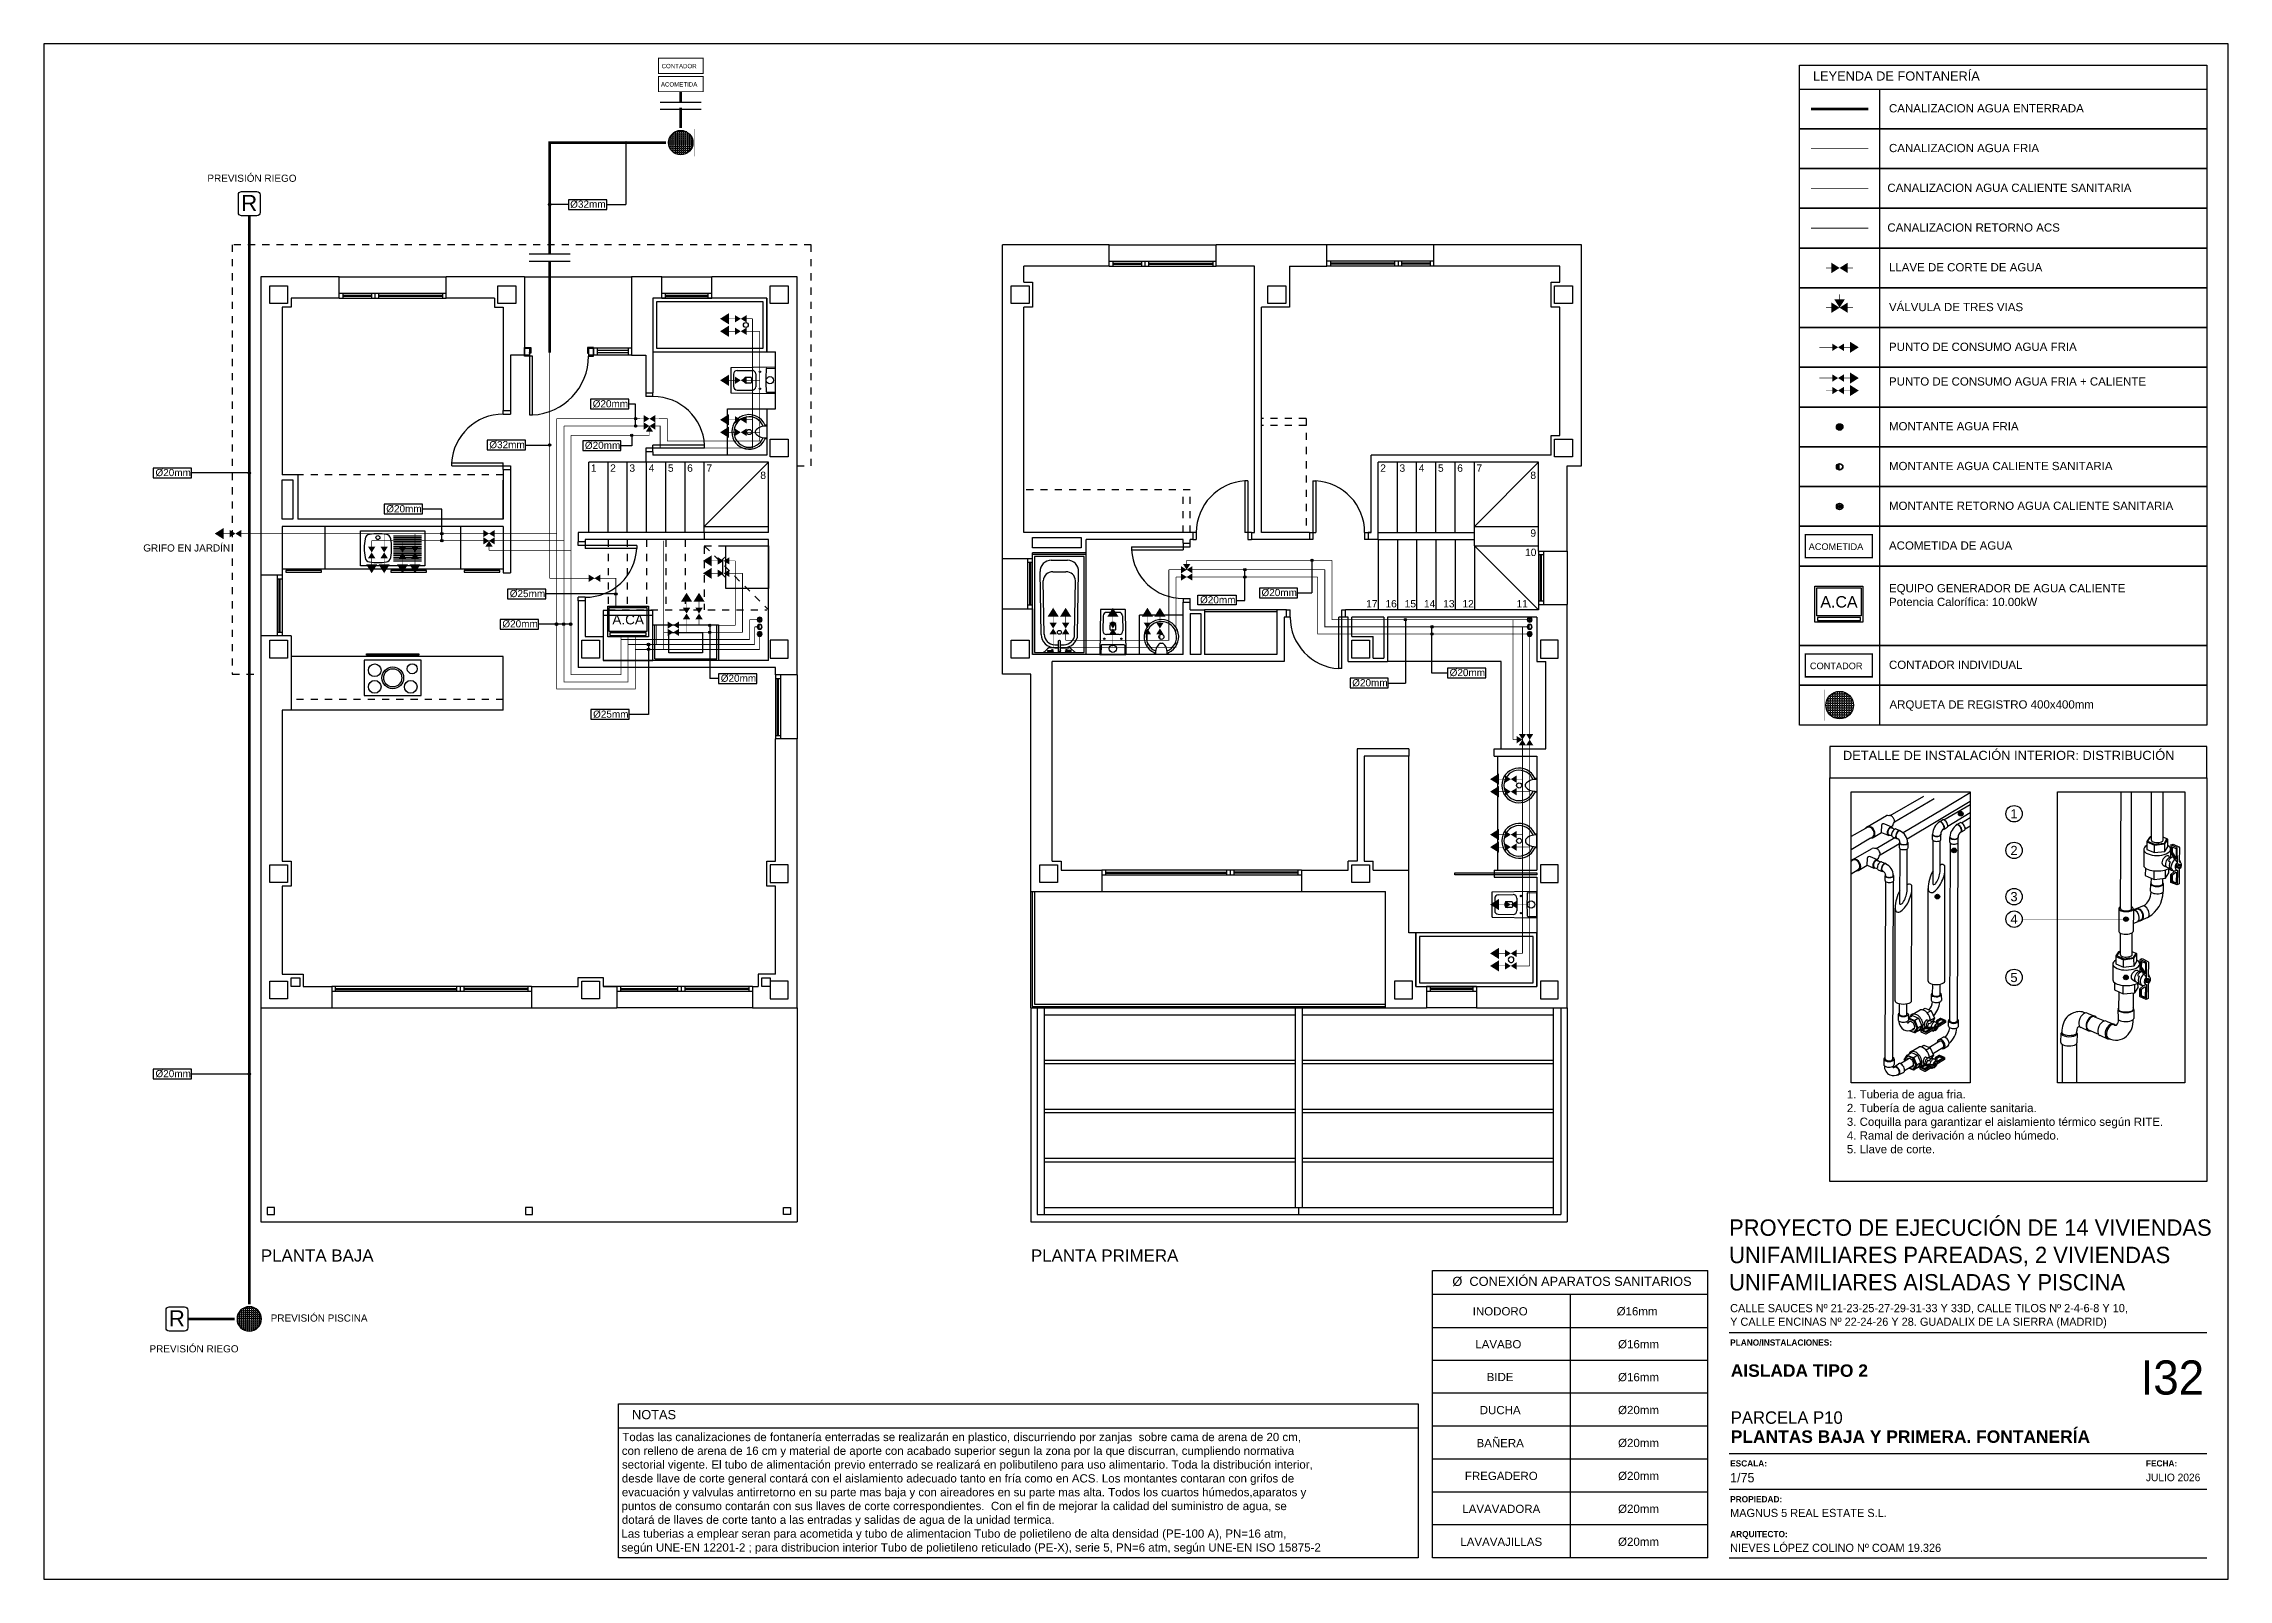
# Model space of a CAD drawing. Header units: millimetres. Extents: x 441156 to 441876, y 4514765 to 4515211.
# Drawn here: x 441363.37 to 441394.01, y 4514948.4 to 4514969.94 of the extents above; entities that cross this region are included whole.
import ezdxf
from ezdxf.enums import TextEntityAlignment as Align

# ---------------------------------------------------------------- set-up
doc = ezdxf.new("R2010")
doc.units = ezdxf.units.MM
for name, pattern in [('CONTINUA', [0]), ('DASHED', [0.75, 0.5, -0.25]), ('RAYITAS', [0.375, 0.25, -0.125])]:
    doc.linetypes.add(name, pattern=pattern)
doc.layers.add('01_cartela', color=6, linetype='Continuous', plot=False)
for name, color, linetype in [('01_mono BAJA', 2, 'Continuous'), ('01_mono PRIMERA', 2, 'Continuous'), ('01_proyección', 4, 'RAYITAS'), ('01_símbolos', 120, 'Continuous'), ('01_texto cartela', 5, 'Continuous'), ('01_textos', 7, 'Continuous'), ('CALEFAC_NOTAS', 7, 'Continuous'), ('INGIN CLIMATIZACION TEXTO', 7, 'Continuous'), ('INGIN FONTANERIA ACS', 10, 'Continuous'), ('INGIN FONTANERIA AGUA FRIA', 150, 'Continuous'), ('INGIN FONTANERIA MAQUINAS', 7, 'Continuous'), ('INGIN FONTANERIA TEXTO', 7, 'Continuous'), ('INGIN SANEAMIENTO TEXTO', 7, 'Continuous'), ('INGIN TEXTO', 7, 'Continuous')]:
    doc.layers.add(name, color=color, linetype=linetype)
doc.styles.add('Century Gothic', font='', dxfattribs={"height": 2})
doc.styles.add('Century Gothic_3', font='', dxfattribs={"height": 4.5})
doc.styles.add('Century Gothic_5', font='', dxfattribs={"height": 2.5})
doc.styles.add('Century Gothic_6', font='', dxfattribs={"height": 11})
doc.styles.add('Estilo1', font='swissel.ttf')
doc.styles.add('NIEVES2', font='sanss___.ttf')
doc.styles.add('NIEVES3', font='swisseb.ttf')
doc.styles.get('Century Gothic').set_extended_font_data('Century Gothic')
doc.styles.get('Century Gothic_3').set_extended_font_data('Century Gothic')
doc.styles.get('Century Gothic_5').set_extended_font_data('Century Gothic')
doc.styles.get('Century Gothic_6').set_extended_font_data('Century Gothic')

msp = doc.modelspace()

# ---------------------------------------------------------------- texts
at = {"color": 7, "style": 'NIEVES2'}
for p in [(441366.14137566, 4514967.59138752, 0.00000244), (441365.1265863, 4514951.95033064, 0.0000052)]:
    msp.add_text('R', height=0.22312229, rotation=0.000000043, dxfattribs=at).set_placement(p)
at = {"layer": '01_texto cartela', "color": 5}
for s, insert, char_height, width, attachment_point, style in [('\\PPROYECTO DE EJECUCIÓN DE 14 VIVIENDAS UNIFAMILIARES PAREADAS, 2 VIVIENDAS UNIFAMILIARES AISLADAS Y PISCINA', (441387.00853759, 4514953.8319602), 0.23, 6.8221698289, 1, 'Century Gothic_3'), ('CALLE SAUCES Nº 21-23-25-27-29-31-33 Y 33D, CALLE TILOS Nº 2-4-6-8 Y 10, \\PY CALLE ENCINAS Nº 22-24-26 Y 28. GUADALIX DE LA SIERRA (MADRID)', (441387.02333147, 4514952.26186058), 0.114550418, 9.2468106263, 1, 'Century Gothic'), ('{\\fCentury Gothic|b1|i0|c0|p34;PLANO/INSTALACIONES: }', (441387.02333147, 4514951.76489165), 0.0870135776, 2.1171461181, 1, 'Century Gothic'), ('\\pt2.3273;\\PPARCELA P10', (441387.03220781, 4514950.57970091), 0.1745530179, 7.0090801689, 7, 'Century Gothic_5'), ('\\pt2.3273;PLANTAS BAJA Y PRIMERA. FONTANERÍA', (441387.03220781, 4514950.31252866), 0.1745530179, 7.0090801689, 7, 'NIEVES3'), ('{\\fCentury Gothic|b1|i0|c0|p34;ESCALA: }', (441387.02333147, 4514950.07051227), 0.0870135776, 2.1171461181, 1, 'Century Gothic'), ('{\\fCentury Gothic|b1|i0|c0|p34;FECHA: }', (441392.85419889, 4514950.07051227), 0.0870135776, 2.1171461181, 1, 'Century Gothic'), ('1/75', (441387.02333147, 4514949.89187984), 0.130914763, 2.1171461181, 1, 'Century Gothic'), ('JULIO 2026', (441392.85419889, 4514949.88365313), 0.106913723, 3.5043768434, 1, 'Century Gothic'), ('{\\fCentury Gothic|b1|i0|c0|p34;PROPIEDAD:}', (441387.02333147, 4514949.56782721), 0.0870135776, 0.8370923696, 1, 'Century Gothic'), ('MAGNUS 5 REAL ESTATE S.L.', (441387.02333147, 4514949.38919477), 0.114550418, 4.882308024, 1, 'Century Gothic'), ('{\\fCentury Gothic|b1|i0|c0|p34;ARQUITECTO:}', (441387.02333147, 4514949.07874194), 0.0870135776, 0.8370923696, 1, 'Century Gothic'), ('NIEVES LÓPEZ COLINO Nº COAM 19.326', (441387.02333147, 4514948.9001095), 0.114550418, 3.6515309653, 1, 'Century Gothic')]:
    msp.add_mtext(s, dxfattribs=dict(at, insert=insert, char_height=char_height, width=width, attachment_point=attachment_point, style=style))
at = {"layer": '01_texto cartela', "color": 1}
for s, insert, char_height, width, attachment_point, style in [('\\pt2.3273;AISLADA TIPO 2 ', (441387.03220781, 4514951.23851257), 0.1745530179, 7.0090801689, 7, 'NIEVES3'), ('I32', (441393.6702835, 4514951.47062819), 0.478574677, 1.0498533469, 3, 'Century Gothic_6')]:
    msp.add_mtext(s, dxfattribs=dict(at, insert=insert, char_height=char_height, width=width, attachment_point=attachment_point, style=style))
at = {"layer": '01_textos', "color": 1, "style": 'Estilo1'}
for s, height, p in [('LEYENDA DE FONTANERÍA', 0.1282612154, (441388.18524357, 4514969.41918385)), ('1', 0.12883381, (441390.95418594, 4514959.07188436)), ('2', 0.12883381, (441390.95418594, 4514958.55811353)), ('3', 0.12883381, (441390.95418594, 4514957.90971419)), ('4', 0.12883381, (441390.95418594, 4514957.59388625)), ('5', 0.12883381, (441390.95418594, 4514956.77657734)), ('NOTAS', 0.128261215, (441371.62310439, 4514950.64661518))]:
    msp.add_text(s, height=height, dxfattribs=at).set_placement(p)
at = {"layer": '01_textos', "style": 'NIEVES2'}
for s, p in [('PREVISIÓN RIEGO', (441366.29273999, 4514967.99942566, -0.00000011)), ('GRIFO EN JARDÍN', (441365.37737544, 4514962.81473889, 0.00000298)), ('PREVISIÓN PISCINA', (441367.23455625, 4514952.0154359, 0.0000052)), ('PREVISIÓN RIEGO', (441365.48018846, 4514951.58376896, 0.0000052))]:
    msp.add_text(s, height=0.1, rotation=0.000000107, dxfattribs=at).set_placement(p, align=Align.CENTER)
for s, rotation, p in [('%%C32mm', 0.000000107, (441370.75591833, 4514967.63627911, 0.0000052)), ('%%C20mm', 359.999999893, (441371.07099816, 4514964.83653431, 0.0000052)), ('%%C32mm', 359.999999893, (441369.62116201, 4514964.26298341, 0.0000052)), ('%%C20mm', 359.999999893, (441370.96153818, 4514964.25340351, 0.0000052)), ('%%C20mm', 359.999999893, (441364.93929968, 4514963.87177953, 0.00000244)), ('%%C20mm', 359.999999893, (441368.1759323, 4514963.36458338, 0.00000467)), ('%%C25mm', 359.999999893, (441369.90785608, 4514962.17496025, 0.0000052)), ('%%C20mm', 359.999999893, (441380.45096931, 4514962.18918784, 0.0000052)), ('%%C20mm', 359.999999893, (441379.58924463, 4514962.08777594, 0.0000052)), ('%%C20mm', 359.999999893, (441369.80439443, 4514961.75081024, 0.0000052)), ('%%C20mm', 359.999999893, (441372.86696996, 4514960.98753302, 0.0000052)), ('%%C20mm', 359.999999893, (441381.72313555, 4514960.92445727, 0.0000052)), ('%%C20mm', 359.999999893, (441383.08927115, 4514961.06742818, 0.0000052)), ('%%C25mm', 359.999999893, (441371.07682909, 4514960.48430331, 0.0000052)), ('%%C20mm', 359.999999893, (441364.93929968, 4514955.44261162, 0.00000244))]:
    msp.add_text(s, height=0.1, rotation=rotation, dxfattribs=at).set_placement(p)
at = {"layer": '01_textos', "color": 5, "style": 'Estilo1'}
for s, p in [('PLANTA BAJA', (441366.4173199, 4514952.85736194, 0.0000052)), ('PLANTA PRIMERA', (441377.21658278, 4514952.85739698, 0.0000052))]:
    msp.add_text(s, height=0.1697265748, dxfattribs=at).set_placement(p)
at = {"layer": '01_textos', "color": 1, "style": 'Estilo1'}
for s, width, gutter_width, insert, char_height, attachment_point in [('\\pi0.69412;DETALLE DE INSTALACIÓN INTERIOR: DISTRIBUCIÓN{\\H1.6691x; }', 7.8112359137, 11.875, (441387.91110528, 4514960.02000028), 0.1288338101, 1), ('\\pi1.1056;Ø  CONEXIÓN APARATOS SANITARIOS', 6.2697470602, 12.5, (441384.25233949, 4514952.57733495), 0.1282612154, 5)]:
    msp.add_mtext_dynamic_manual_height_columns(s, width=width, gutter_width=gutter_width, heights=[0], dxfattribs=dict(at, insert=insert, char_height=char_height, attachment_point=attachment_point))
at = {"layer": 'INGIN SANEAMIENTO TEXTO', "color": 5, "style": 'Estilo1'}
for s, height, p in [('CONTADOR', 0.061500974, (441372.03737032, 4514969.5916045, 0.00000573)), ('ACOMETIDA', 0.061500974, (441372.02789282, 4514969.33555374, 0.00000573)), ('ACOMETIDA', 0.092251461, (441388.12473708, 4514962.83682643)), ('CONTADOR', 0.092251461, (441388.14233168, 4514961.16456114)), ('con relleno de arena de 16 cm y material de aporte con acabado superior segun la zona por la que discurran, cumpliendo normativa', 0.11542964114, (441371.47976901, 4514950.14630211)), ('Todas las canalizaciones de fontanería enterradas se realizarán en plastico, discurriendo por zanjas  sobre cama de arena de 20 cm,', 0.11542964114, (441371.48606803, 4514950.33915727)), ('sectorial vigente. El tubo de alimentación previo enterrado se realizará en polibutileno para uso alimentario. Toda la distribución interior,', 0.11542964114, (441371.48110755, 4514949.95328947)), ('evacuación y valvulas antirretorno en su parte mas baja y con aireadores en su parte mas alta. Todos los cuartos húmedos,aparatos y', 0.11542964114, (441371.4801627, 4514949.56592565)), ('desde llave de corte general contará con el aislamiento adecuado tanto en fría como en ACS. Los montantes contaran con grifos de', 0.11542964114, (441371.48055639, 4514949.75893829)), ('puntos de consumo contarán con sus llaves de corte correspondientes.  Con el fin de mejorar la calidad del suministro de agua, se ', 0.11542964114, (441371.47543843, 4514949.37157447)), ('dotará de llaves de corte tanto a las entradas y salidas de agua de la unidad termica.', 0.1154296411, (441371.48055639, 4514949.17919174)), ('Las tuberias a emplear seran para acometida y tubo de alimentacion Tubo de polietileno de alta densidad (PE-100 A), PN=16 atm, ', 0.11542964114, (441371.47425736, 4514948.98484056)), ('según UNE-EN 12201-2 ; para distribucion interior Tubo de polietileno reticulado (PE-X), serie 5, PN=6 atm, según UNE-EN ISO 15875-2', 0.11542964114, (441371.47339124, 4514948.79041064))]:
    msp.add_text(s, height=height, dxfattribs=at).set_placement(p)
for s, width, gutter_width, heights, insert, char_height, attachment_point in [('CANALIZACION AGUA ENTERRADA', 4.1932229427, 12.45, [0], (441389.25076702, 4514969.08825149), 0.1154296411, 1), ('CANALIZACION AGUA FRIA', 4.1932229427, 12.45, [0], (441389.25076702, 4514968.53082972), 0.1154296411, 1), ('CANALIZACION AGUA CALIENTE SANITARIA', 4.1932229427, 12.45, [0], (441389.22847737, 4514967.97340796), 0.1154296411, 1), ('CANALIZACION RETORNO ACS', 5.4335957762, 12.45, [0], (441389.22847737, 4514967.4159862), 0.1154296411, 1), ('LLAVE DE CORTE DE AGUA', 4.1932229427, 12.45, [0], (441389.25076702, 4514966.85856444), 0.1154296411, 1), ('VÁLVULA DE TRES VIAS', 4.1932229427, 12.45, [0], (441389.25076702, 4514966.30114267), 0.1154296411, 1), ('PUNTO DE CONSUMO AGUA FRIA', 4.1932229427, 12.45, [0], (441389.25076702, 4514965.74372091), 0.1154296411, 1), ('PUNTO DE CONSUMO AGUA FRIA + CALIENTE', 5.1449270924, 12.45, [0], (441389.25076702, 4514965.25743608), 0.1154296411, 1), ('MONTANTE AGUA FRIA', 4.1932229427, 12.45, [0], (441389.25076702, 4514964.62887739), 0.1154296411, 1), ('MONTANTE AGUA CALIENTE SANITARIA', 4.1932229427, 12.45, [0], (441389.25076702, 4514964.07145562), 0.1154296411, 1), ('MONTANTE RETORNO AGUA CALIENTE SANITARIA', 5.1449270924, 12.45, [0], (441389.25076702, 4514963.51403386), 0.1154296411, 1), ('ACOMETIDA DE AGUA', 4.1932229427, 12.45, [0], (441389.25076702, 4514962.9566121), 0.1154296411, 1), ('EQUIPO GENERADOR DE AGUA CALIENTE\\PPotencia Calorífica: 10.00kW', 5.1135933893, 12.45, [0], (441389.25076702, 4514962.35798366), 0.1154296411, 1), ('CONTADOR INDIVIDUAL', 4.1932229427, 12.45, [0], (441389.25076702, 4514961.28434681), 0.1154296411, 1), ('ARQUETA DE REGISTRO 400x400mm', 4.1932229427, 12.45, [0], (441389.25779426, 4514960.72791077), 0.1154296411, 1), ('1. Tuberia de agua fria. \\P2. Tubería de agua caliente sanitaria. \\P3. Coquilla para garantizar el aislamiento térmico según RITE.\\P4. Ramal de derivación a núcleo húmedo.\\P5. Llave de corte.', 5.9930090894, 11.875, [0], (441388.6600788, 4514955.26079177), 0.1154296411, 1), ('INODORO', 2.577843577, 12.5, [0], (441383.79850679, 4514952.15883166), 0.115429641, 5), ('\\pi0.99502;Ø16mm', 2.577843577, 12.5, [0], (441385.22052362, 4514952.15820729), 0.1154296411, 5), ('LAVABO', 2.577843577, 12.5, [0], (441383.77244867, 4514951.69711182), 0.115429641, 5), ('\\pi1.0358;Ø16mm', 2.577843577, 12.5, [0], (441385.22052362, 4514951.69648746), 0.1154296411, 5), ('BIDE', 2.577843577, 12.5, [0], (441383.79725493, 4514951.23843577), 0.115429641, 5), ('\\pi1.0358;Ø16mm', 2.577843577, 12.5, [0], (441385.22052362, 4514951.23476762), 0.1154296411, 5), ('DUCHA', 2.577843577, 12.5, [0], (441383.79850679, 4514950.77367216), 0.115429641, 5), ('\\pi1.0358;Ø20mm', 2.577843577, 12.5, [0.10255159], (441385.22052362, 4514950.77304779), 0.1154296411, 5), ('BAÑERA', 2.577843577, 12.5, [0], (441383.79850679, 4514950.31195232), 0.115429641, 5), ('\\pi1.0358;Ø20mm', 2.577843577, 12.5, [0.10255159], (441385.22052362, 4514950.31132796), 0.1154296411, 5), ('FREGADERO', 2.577843577, 12.5, [0], (441383.81378873, 4514949.85023249), 0.115429641, 5), ('\\pi1.0358;Ø20mm', 2.577843577, 12.5, [0.10255159], (441385.22052362, 4514949.84960812), 0.1154296411, 5), ('LAVAVADORA', 2.577843577, 12.5, [0], (441383.81378873, 4514949.38851266), 0.115429641, 5), ('\\pi1.0358;Ø20mm', 2.577843577, 12.5, [0.10255159], (441385.22052362, 4514949.38788829), 0.1154296411, 5), ('LAVAVAJILLAS', 2.577843577, 12.5, [0], (441383.81378873, 4514948.92679282), 0.1154296411, 5), ('\\pi1.0358;Ø20mm', 2.577843577, 12.5, [0.10255159], (441385.22052362, 4514948.92616846), 0.1154296411, 5)]:
    msp.add_mtext_dynamic_manual_height_columns(s, width=width, gutter_width=gutter_width, heights=heights, dxfattribs=dict(at, insert=insert, char_height=char_height, attachment_point=attachment_point))

# ---------------------------------------------------------------- blocks, each defined once
blk = doc.blocks.new('MONTANTE AF')
at = {"layer": 'INGIN FONTANERIA AGUA FRIA', "ltscale": 0.01}
h = blk.add_hatch(color=256, dxfattribs=at)
h.dxf.hatch_style = 1
edge = h.paths.add_edge_path()
edge.add_arc((52.46, 53.38), 0.222, 0, 360)
edge = h.paths.add_edge_path(flags=17)
edge.add_arc((52.46, 53.38), 0.192, 0, 360)
h = blk.add_hatch(color=256, dxfattribs=at)
h.dxf.hatch_style = 1
edge = h.paths.add_edge_path()
edge.add_arc((52.46, 53.38), 0.192, 0, 360)
for radius in [0.222, 0.192]:
    blk.add_circle((52.46, 53.38), radius, dxfattribs=at)
blk = doc.blocks.new('MONTANTE ACS')
at = {"layer": 'INGIN FONTANERIA ACS', "ltscale": 0.01}
h = blk.add_hatch(color=256, dxfattribs=at)
h.dxf.hatch_style = 1
edge = h.paths.add_edge_path()
edge.add_arc((52.46, 52.18), 0.222, 0, 360)
edge = h.paths.add_edge_path(flags=17)
edge.add_arc((52.46, 52.18), 0.192, 0, 360)
h = blk.add_hatch(color=256, dxfattribs=at)
h.dxf.hatch_style = 1
edge = h.paths.add_edge_path()
edge.add_line((52.46, 51.99), (52.46, 52.38))
edge.add_arc((52.46, 52.18), 0.192, 90, 270)
for radius in [0.222, 0.192]:
    blk.add_circle((52.46, 52.18), radius, dxfattribs=at)
blk = doc.blocks.new('MONTANTE RACS')
at = {"layer": 'INGIN FONTANERIA ACS', "ltscale": 0.01}
h = blk.add_hatch(color=86, dxfattribs=at)
h.dxf.hatch_style = 1
edge = h.paths.add_edge_path()
edge.add_arc((52.46, 50.98), 0.222, 0, 360)
edge = h.paths.add_edge_path(flags=17)
edge.add_arc((52.46, 50.98), 0.192, 0, 360)
h = blk.add_hatch(color=86, dxfattribs=at)
h.dxf.hatch_style = 1
edge = h.paths.add_edge_path()
edge.add_arc((52.46, 50.98), 0.105, 0, 360)
at = {"layer": 'INGIN FONTANERIA ACS', "color": 86, "ltscale": 0.01}
for radius in [0.222, 0.192, 0.105]:
    blk.add_circle((52.46, 50.98), radius, dxfattribs=at)
blk = doc.blocks.new('LLAVE DE CORTE')
at = {"layer": 'INGIN FONTANERIA AGUA FRIA'}
h = blk.add_hatch(color=256, dxfattribs=at)
h.dxf.hatch_style = 1
h.paths.add_polyline_path([(52.208, 49.627), (52.208, 49.94), (52.455, 49.784)])
h = blk.add_hatch(color=256, dxfattribs=at)
h.dxf.hatch_style = 1
h.paths.add_polyline_path([(52.703, 49.627), (52.703, 49.94), (52.455, 49.784)])
at = {"layer": 'INGIN FONTANERIA AGUA FRIA', "ltscale": 0.01}
for points, const_width in [([(52.208, 49.784), (52.05, 49.784)], 0.02), ([(52.208, 49.627), (52.208, 49.94), (52.455, 49.784), (52.208, 49.627)], 0.0015), ([(52.703, 49.627), (52.703, 49.94), (52.455, 49.784), (52.703, 49.627)], 0.0015), ([(52.703, 49.784), (52.861, 49.784)], 0.02)]:
    blk.add_lwpolyline(points, dxfattribs=dict(at, const_width=const_width))
blk = doc.blocks.new('3 VIAS')
at = {"layer": 'INGIN FONTANERIA ACS'}
h = blk.add_hatch(color=256, dxfattribs=at)
h.dxf.hatch_style = 1
h.paths.add_polyline_path([(52.612, 48.832), (52.299, 48.832), (52.455, 48.584)])
h = blk.add_hatch(color=256, dxfattribs=at)
h.dxf.hatch_style = 1
h.paths.add_polyline_path([(52.208, 48.427), (52.208, 48.74), (52.455, 48.584)])
h = blk.add_hatch(color=256, dxfattribs=at)
h.dxf.hatch_style = 1
h.paths.add_polyline_path([(52.703, 48.427), (52.703, 48.74), (52.455, 48.584)])
at = {"layer": 'INGIN FONTANERIA ACS', "ltscale": 0.01}
for points, const_width in [([(52.612, 48.832), (52.299, 48.832), (52.455, 48.584), (52.612, 48.832)], 0.0015), ([(52.456, 48.832), (52.456, 48.99)], 0.02), ([(52.208, 48.584), (52.05, 48.584)], 0.02), ([(52.208, 48.427), (52.208, 48.74), (52.455, 48.584), (52.208, 48.427)], 0.0015), ([(52.703, 48.427), (52.703, 48.74), (52.455, 48.584), (52.703, 48.427)], 0.0015), ([(52.703, 48.584), (52.861, 48.584)], 0.02)]:
    blk.add_lwpolyline(points, dxfattribs=dict(at, const_width=const_width))
blk = doc.blocks.new('ARQUETA REGISTRO')
at = {"layer": 'INGIN FONTANERIA AGUA FRIA'}
h = blk.add_hatch(dxfattribs=at)
h.set_pattern_fill('ANGLE', color=256, scale=0.01)
h.set_pattern_definition([(0, (0, 0), (0, 0.06985), [0.0508, -0.01905]), (90, (0, 0), (-0.06985, 4e-18), [0.0508, -0.01905])])
edge = h.paths.add_edge_path()
edge.add_arc((52.458, 47.384), 0.416, 0, 360)
at = {"layer": 'INGIN FONTANERIA AGUA FRIA', "ltscale": 0.01, "const_width": 0.0015}
for points in [[(51.958, 47.884), (52.958, 47.884), (52.958, 46.884), (51.958, 46.884)], [(51.99, 47.852), (52.927, 47.852), (52.927, 46.916), (51.99, 46.916)]]:
    blk.add_lwpolyline(points, close=True, dxfattribs=at)
at = {"layer": 'INGIN FONTANERIA AGUA FRIA', "ltscale": 0.05}
blk.add_circle((52.458, 47.384), 0.416, dxfattribs=at)
blk = doc.blocks.new('CALDERA')
at = {"layer": 'INGIN FONTANERIA MAQUINAS', "color": 5}
for points in [[(2.515, 32.478), (2.515, 32.86), (3.021, 32.86), (3.021, 32.478), (2.515, 32.478)], [(2.534, 32.546), (2.534, 32.842), (3.003, 32.842), (3.003, 32.546)], [(3.003, 32.546), (2.534, 32.546)]]:
    blk.add_lwpolyline(points, dxfattribs=at)
blk.add_lwpolyline([(2.542, 32.494), (2.995, 32.494), (2.995, 32.527), (2.542, 32.527)], close=True, dxfattribs=at)
at = {"layer": 'INGIN FONTANERIA MAQUINAS', "color": 5, "style": 'NIEVES2'}
blk.add_text('A.CA', height=0.1205, dxfattribs=at).set_placement((2.573, 32.633))
blk = doc.blocks.new('A$C05441830')
at = {"layer": '01_mono BAJA', "color": 254, "linetype": 'CONTINUA'}
for p, q in [((0.4, 13.25), (0.4, 9.067)), ((1.5, 13.25), (0.4, 13.25)), ((1.5, 12.95), (1.5, 13.25)), ((1.5, 13.25), (3, 13.25)), ((4.1, 13.25), (3, 13.25)), ((3, 12.95), (3, 13.25)), ((4.1, 13.25), (4.1, 12.15)), ((4.1, 13.25), (5.6, 13.25)), ((6.025, 13.25), (5.6, 13.25)), ((5.6, 13.25), (5.6, 12.15)), ((6.025, 12.95), (6.025, 13.25)), ((6.025, 13.25), (6.725, 13.25)), ((7.92, 13.25), (6.725, 13.25)), ((6.725, 12.95), (6.725, 13.25)), ((7.92, 7.67), (7.92, 13.25)), ((0.775, 12.875), (0.7, 12.875)), ((0.775, 12.95), (0.775, 12.875)), ((1.5, 12.95), (0.825, 12.95)), ((0.825, 12.95, 0), (0.825, 12.825, 0)), ((1.5, 13.02, 0), (3, 13.02, 0)), ((1.5, 12.95, 0), (3, 12.95, 0)), ((1.55, 13.02), (1.55, 12.95)), ((1.55, 12.992), (1.95, 12.992, 0)), ((1.55, 12.978), (1.95, 12.978, 0)), ((1.95, 13.02, 0), (1.95, 12.95, 0)), ((2, 13.02, 0), (2, 12.95, 0)), ((2.05, 13.02, 0), (2.05, 12.95, 0)), ((2.05, 12.992, 0), (2.95, 12.992, 0)), ((2.05, 12.978, 0), (2.95, 12.978, 0)), ((2.95, 13.02, 0), (2.95, 12.95, 0)), ((3.675, 12.95), (3, 12.95, 0)), ((3.675, 12.95, 0), (3.675, 12.825, 0)), ((5.9, 12.95), (5.9, 11.622)), ((6.025, 12.95), (5.9, 12.95)), ((6.025, 13.02), (6.725, 13.02)), ((6.025, 12.95), (6.725, 12.95)), ((6.075, 12.95), (6.075, 13.02)), ((6.075, 12.992), (6.675, 12.992)), ((6.075, 12.978), (6.675, 12.978)), ((6.675, 12.95), (6.675, 13.02)), ((7.495, 12.95), (6.725, 12.95)), ((7.495, 12.95, 0), (7.495, 12.2, 0)), ((0.7, 12.825), (0.7, 10.475)), ((0.825, 12.825, 0), (0.7, 12.825, 0)), ((3.675, 12.825, 0), (3.8, 12.825, 0)), ((3.8, 12.825), (3.8, 11.375)), ((3.9, 12.15), (3.9, 11.375)), ((4.1, 12.15), (3.9, 12.15)), ((4.11, 12.15), (4.17, 12.15)), ((4.17, 12.18), (4.17, 12.15)), ((4.185, 12.25), (4.185, 12.19)), ((4.98, 12.25), (4.98, 12.19)), ((4.995, 12.18), (4.995, 12.15)), ((5.065, 12.25), (5.065, 12.15)), ((5.6, 12.25), (5.065, 12.25)), ((5.6, 12.15), (5.065, 12.15)), ((5.115, 12.25), (5.115, 12.15)), ((5.55, 12.217), (5.115, 12.217)), ((5.55, 12.183), (5.115, 12.183)), ((5.55, 12.25), (5.55, 12.15)), ((5.6, 12.15), (5.8, 12.15)), ((5.8, 12.15), (5.8, 11.622)), ((7.493, 11.966), (7.62, 11.968)), ((7.495, 12.2), (7.62, 12.2)), ((7.62, 11.4), (7.62, 12.2)), ((7.03, 11.886), (7.03, 11.713)), ((7.08, 11.936), (7.29, 11.939)), ((7.08, 11.663), (7.29, 11.66)), ((7.27, 11.84), (7.21, 11.84)), ((7.27, 11.76), (7.21, 11.76)), ((7.28, 11.83), (7.28, 11.77)), ((7.34, 11.889), (7.34, 11.71)), ((3.8, 11.325), (3.8, 11.375)), ((3.8, 11.375), (3.9, 11.375)), ((3.9, 11.375), (3.9, 11.325)), ((5.8, 11.622), (5.8, 11.572)), ((5.8, 11.622), (5.9, 11.622)), ((5.9, 11.572), (5.8, 11.572)), ((5.9, 11.572), (5.9, 11.622)), ((6.945, 11.401, 0), (7.495, 11.401, 0)), ((6.945, 10.75), (6.945, 11.401)), ((7.493, 11.634), (7.62, 11.632)), ((7.495, 11.4, 0), (7.495, 10.75, 0)), ((7.495, 11.4), (7.62, 11.4)), ((3.8, 11.325), (3.9, 11.325)), ((7.339, 11.06, 0), (7.338, 11.09, 0)), ((7.493, 11.171, 0), (7.478, 11.171, 0)), ((7.495, 11.169, 0), (7.495, 10.981, 0)), ((6.624, 10.847), (5.8, 10.847)), ((5.8, 10.847), (5.8, 10.797)), ((5.8, 10.797), (5.8, 10.65)), ((5.9, 10.797), (5.8, 10.797)), ((5.9, 10.797), (5.9, 10.888)), ((6.624, 10.888), (5.9, 10.888)), ((5.9, 10.797), (5.9, 10.75)), ((7.495, 10.75), (5.9, 10.75)), ((6.624, 10.847), (6.624, 10.888)), ((7.493, 10.978, 0), (7.478, 10.979, 0)), ((0.92, 10.475), (0.7, 10.475)), ((0.92, 10.475), (0.92, 9.85)), ((3.077, 10.6), (3.077, 10.642)), ((3.077, 10.642), (3.8, 10.642)), ((3.077, 10.6), (3.9, 10.6)), ((3.8, 10.55), (3.8, 10.642)), ((3.8, 10.55), (3.8, 9.85)), ((3.8, 10.55), (3.9, 10.55)), ((3.9, 10.6), (3.9, 10.55)), ((3.9, 10.55), (3.9, 9.1)), ((5, 9.665), (5, 10.65)), ((5.2, 10.65), (5, 10.65)), ((5.8, 10.65), (5.075, 10.65)), ((5.27, 9.665), (5.27, 10.65)), ((5.54, 9.665), (5.54, 10.65)), ((7.52, 10.65), (5.8, 10.65)), ((5.81, 9.665), (5.81, 10.65)), ((6.08, 9.665), (6.08, 10.65)), ((6.35, 9.665), (6.35, 10.65)), ((6.62, 9.665), (6.62, 10.65)), ((6.62, 9.75), (7.52, 10.65)), ((7.52, 9.665), (7.52, 10.65)), ((3.8, 9.85), (3.8, 10.4)), ((3.8, 9.85), (0.92, 9.85)), ((3.8, 9.85), (0.92, 9.85)), ((3.8, 9.75), (0.7, 9.75)), ((0.7, 9.75), (0.7, 9.067)), ((1.3, 9.75), (1.3, 9.15)), ((1.8, 9.2), (1.8, 9.69)), ((1.8, 9.69), (2.7, 9.69)), ((2.259, 9.62), (2.655, 9.62)), ((2.259, 9.595), (2.655, 9.595)), ((2.259, 9.57), (2.655, 9.57)), ((2.259, 9.545), (2.655, 9.545)), ((2.259, 9.52), (2.655, 9.52)), ((2.7, 9.69), (2.7, 9.2)), ((3.2, 9.75), (3.2, 9.15)), ((3.8, 9.75), (3.8, 9.1)), ((7.52, 9.665), (4.85, 9.665)), ((4.85, 9.665), (4.85, 9.532)), ((4.85, 9.482), (4.85, 9.532)), ((4.95, 9.532), (4.85, 9.532)), ((7.52, 9.565), (4.95, 9.565)), ((4.95, 9.565), (4.95, 9.532)), ((4.95, 9.532), (4.95, 9.441)), ((6.62, 9.75), (7.52, 9.75)), ((7.52, 7.87), (7.52, 9.565)), ((2.7, 9.2), (1.8, 9.2)), ((2.259, 9.495), (2.655, 9.495)), ((2.259, 9.47), (2.655, 9.47)), ((2.259, 9.445), (2.655, 9.445)), ((2.259, 9.42), (2.655, 9.42)), ((2.259, 9.395), (2.655, 9.395)), ((2.259, 9.37), (2.655, 9.37)), ((2.259, 9.345), (2.655, 9.345)), ((2.259, 9.32), (2.655, 9.32)), ((2.259, 9.295), (2.655, 9.295)), ((2.259, 9.27), (2.655, 9.27)), ((5.674, 9.482), (4.85, 9.482)), ((5.674, 9.441), (4.95, 9.441)), ((5.674, 9.482), (5.674, 9.441)), ((0.7, 9.067, 0), (0.4, 9.067, 0)), ((0.4, 9.067), (0.4, 8.217)), ((0.63, 9.067), (0.63, 8.217)), ((0.63, 9.017), (0.7, 9.017)), ((0.658, 8.267), (0.658, 9.017)), ((0.672, 8.267), (0.672, 9.017)), ((3.8, 9.15), (0.7, 9.15)), ((0.7, 9.067), (0.7, 8.217)), ((3.8, 9.1), (3.9, 9.1)), ((4.85, 8.707), (4.85, 8.757)), ((4.95, 8.757), (4.85, 8.757)), ((4.85, 8.707), (4.85, 7.77)), ((4.95, 8.707), (4.85, 8.707)), ((4.95, 8.757), (4.95, 8.707)), ((4.95, 8.707), (4.95, 8.205)), ((5.9, 8.5), (5.2, 8.5)), ((5.925, 7.895), (5.925, 8.37)), ((6.795, 7.895), (6.795, 8.37)), ((0.4, 8.217), (0.4, 3)), ((0.825, 8.217, 0), (0.4, 8.217, 0)), ((0.63, 8.267), (0.7, 8.267)), ((0.825, 8.217, 0), (0.825, 7.175, 0)), ((4.95, 8.205), (5.2, 8.205)), ((5.2, 8.205), (5.2, 7.87)), ((3.8, 7.925), (0.825, 7.925)), ((3.8, 7.175), (3.8, 7.925)), ((7.62, 7.77), (4.85, 7.77)), ((7.52, 7.87), (5.2, 7.87)), ((5.925, 7.895), (6.795, 7.895)), ((7.62, 7.67), (7.62, 7.77)), ((7.92, 7.67, 0), (7.62, 7.67, 0)), ((7.62, 7.67, 0), (7.62, 6.77, 0)), ((7.69, 7.67, 0), (7.69, 6.77, 0)), ((7.92, 7.67, 0), (7.92, 6.77, 0)), ((7.62, 7.62, 0), (7.69, 7.62, 0)), ((7.648, 6.82, 0), (7.648, 7.62, 0)), ((7.662, 6.82, 0), (7.662, 7.62, 0)), ((0.7, 7.175), (0.7, 5.055)), ((0.825, 7.175), (0.7, 7.175)), ((3.8, 7.175), (0.825, 7.175)), ((7.62, 6.82, 0), (7.69, 6.82, 0)), ((7.62, 5.055), (7.62, 6.77, 0)), ((7.92, 6.77, 0), (7.62, 6.77, 0)), ((7.92, 3), (7.92, 6.77)), ((7.495, 4.705, 0), (7.495, 5.055, 0)), ((7.495, 5.055, 0), (7.62, 5.055, 0)), ((0.7, 4.705), (0.7, 3.47)), ((7.62, 4.705, 0), (7.495, 4.705, 0)), ((7.62, 3.47), (7.62, 4.705)), ((0.7, 3.47), (0.995, 3.47)), ((0.995, 3.47), (0.995, 3.3)), ((7.62, 3.47), (7.375, 3.47)), ((7.375, 3.47), (7.375, 3.3, 0)), ((0.995, 3.3), (1.395, 3.3)), ((1.395, 3.3), (1.395, 3)), ((4.195, 3.3, 0), (1.395, 3.3)), ((4.195, 3.23, 0), (1.395, 3.23)), ((1.445, 3.3), (1.445, 3.23)), ((1.445, 3.272, 0), (3.145, 3.272, 0)), ((1.445, 3.258, 0), (3.145, 3.258, 0)), ((3.145, 3.3, 0), (3.145, 3.23, 0)), ((3.195, 3.3, 0), (3.195, 3.23, 0)), ((3.245, 3.3, 0), (3.245, 3.23, 0)), ((4.145, 3.272, 0), (3.245, 3.272, 0)), ((4.145, 3.258, 0), (3.245, 3.258, 0)), ((4.145, 3.3, 0), (4.145, 3.23, 0)), ((4.195, 3.3, 0), (4.85, 3.3, 0)), ((4.195, 3.3, 0), (4.195, 3, 0)), ((5.2, 3.3), (5.395, 3.3)), ((5.395, 3.3, 0), (5.2, 3.3, 0)), ((7.295, 3.3, 0), (5.395, 3.3, 0)), ((5.395, 3.3, 0), (5.395, 3, 0)), ((7.295, 3.23, 0), (5.395, 3.23, 0)), ((5.445, 3.3, 0), (5.445, 3.23, 0)), ((5.445, 3.272, 0), (6.246, 3.272, 0)), ((5.445, 3.258, 0), (6.246, 3.258, 0)), ((6.246, 3.3, 0), (6.246, 3.23, 0)), ((6.295, 3.3, 0), (6.295, 3.23, 0)), ((6.345, 3.3, 0), (6.345, 3.23, 0)), ((7.245, 3.272, 0), (6.345, 3.272, 0)), ((7.245, 3.258, 0), (6.345, 3.258, 0)), ((7.245, 3.3, 0), (7.245, 3.23, 0)), ((7.295, 3.3), (7.375, 3.3)), ((7.295, 3.3, 0), (7.295, 3, 0)), ((0.4, 3), (1.395, 3)), ((0.4, 3), (0.4, 0)), ((1.395, 3), (4.195, 3, 0)), ((4.195, 3, 0), (5.395, 3, 0)), ((7.295, 3, 0), (5.395, 3, 0)), ((7.295, 3), (7.92, 3)), ((7.92, 3), (7.92, 0)), ((0.4, 0, 0), (7.92, 0))]:
    blk.add_line(p, q, dxfattribs=at)
for points in [[(0.775, 12.875), (0.525, 12.875), (0.525, 13.125), (0.775, 13.125), (0.775, 12.875)], [(3.975, 12.875), (3.725, 12.875), (3.725, 13.125), (3.975, 13.125), (3.975, 12.875)], [(7.495, 12.2), (7.495, 12.95), (5.9, 12.95), (5.9, 12.2)], [(7.445, 12.25), (7.445, 12.9), (5.95, 12.9), (5.95, 12.25)], [(7.545, 13.125), (7.795, 13.125), (7.795, 12.875), (7.545, 12.875), (7.545, 13.125)], [(4.185, 12.26), (4.185, 12.25), (4.1, 12.25), (4.1, 12.26)], [(4.98, 12.26), (4.98, 12.25), (5.065, 12.25), (5.065, 12.26)], [(4.17, 12.15), (4.1, 12.15), (4.1, 12.25), (4.17, 12.25)], [(4.17, 12.15), (4.17, 12.14), (4.1, 12.14), (4.1, 12.15)], [(4.185, 12.19), (4.185, 12.18), (4.17, 12.18), (4.17, 12.19)], [(4.17, 12.14), (4.17, 11.315), (4.21, 11.315), (4.21, 12.14)], [(4.98, 12.19), (4.98, 12.18), (4.995, 12.18), (4.995, 12.19)], [(4.995, 12.15), (4.995, 12.14), (5.065, 12.14), (5.065, 12.15)], [(7.545, 10.975), (7.795, 10.975), (7.795, 10.725), (7.545, 10.725), (7.545, 10.975)], [(0.7, 10.405), (0.85, 10.405), (0.85, 9.85), (0.7, 9.85)], [(2.225, 9.13), (2.225, 9.11), (2.725, 9.11), (2.725, 9.13)], [(3.25, 9.13), (3.25, 9.11), (3.75, 9.11), (3.75, 9.13)], [(5.2, 8.57), (5.2, 7.87), (5.9, 7.87), (5.9, 8.57)], [(5.9, 8.37), (6.82, 8.37), (6.82, 7.87), (5.9, 7.87)], [(0.775, 7.905), (0.525, 7.905), (0.525, 8.155), (0.775, 8.155), (0.775, 7.905)], [(5.15, 7.905), (4.9, 7.905), (4.9, 8.155), (5.15, 8.155), (5.15, 7.905)], [(7.545, 7.905), (7.795, 7.905), (7.795, 8.155), (7.545, 8.155), (7.545, 7.905)], [(1.85, 7.377), (2.65, 7.377), (2.65, 7.877), (1.85, 7.877)], [(2.618, 7.945), (1.883, 7.945), (1.883, 7.965), (2.618, 7.965)], [(0.775, 4.755), (0.525, 4.755), (0.525, 5.005), (0.775, 5.005), (0.775, 4.755)], [(7.545, 4.755), (7.795, 4.755), (7.795, 5.005), (7.545, 5.005), (7.545, 4.755)], [(0.775, 3.125), (0.525, 3.125), (0.525, 3.375), (0.775, 3.375), (0.775, 3.125)], [(0.825, 3.42), (0.945, 3.42), (0.945, 3.3), (0.825, 3.3)], [(5.15, 3.125), (4.9, 3.125), (4.9, 3.375), (5.15, 3.375), (5.15, 3.125)], [(7.425, 3.42), (7.545, 3.42), (7.545, 3.3), (7.425, 3.3)], [(7.545, 3.125), (7.795, 3.125), (7.795, 3.375), (7.545, 3.375), (7.545, 3.125)], [(7.73, 0.2), (7.83, 0.2), (7.83, 0.1), (7.73, 0.1)]]:
    blk.add_lwpolyline(points, close=True, dxfattribs=at)
for points in [[(4.995, 12.25), (4.995, 12.15)], [(5.065, 12.15), (5.065, 12.25)], [(4.85, 3.3), (4.85, 3.425), (5.2, 3.425), (5.2, 3.3)]]:
    blk.add_lwpolyline(points, dxfattribs=at)
at = {"layer": '01_mono BAJA', "color": 254, "linetype": 'CONTINUA', "flags": 128}
blk.add_lwpolyline([(7.62, 11.981, 0.414214), (7.616, 11.985), (7.615, 11.985), (6.995, 11.975, 0.436396), (6.99, 11.971), (6.99, 11.629, 0.436396), (6.995, 11.625), (7.615, 11.615), (7.616, 11.615, 0.414214), (7.62, 11.619)], format="xyb", close=True, dxfattribs=at)
at = {"layer": '01_mono BAJA', "color": 254, "linetype": 'CONTINUA', "elevation": 0}
for points in [[(6.92, 9.03), (6.88, 9.07), (6.88, 9.29), (6.92, 9.33)], [(0.7, 5.055), (0.825, 5.055), (0.825, 4.705), (0.7, 4.705)]]:
    blk.add_lwpolyline(points, dxfattribs=at)
for points in [[(6.92, 9.48), (7.52, 9.48), (7.52, 8.88), (6.92, 8.88)], [(0.753, 9.13), (0.753, 9.11), (1.253, 9.11), (1.253, 9.13)], [(6.124, 8.263), (6.596, 8.263), (6.596, 7.977), (6.124, 7.977)], [(0.59, 0.2), (0.49, 0.2), (0.49, 0.1), (0.59, 0.1)], [(4.21, 0.2), (4.11, 0.2), (4.11, 0.1), (4.21, 0.1)]]:
    blk.add_lwpolyline(points, close=True, dxfattribs=at)
at = {"layer": '01_mono BAJA', "color": 254, "linetype": 'CONTINUA'}
for centre, radius in [((7.202, 12.575), 0.035), ((7.4, 11.92), 0.01), ((7.4, 11.68), 0.01), ((7.54, 11.8), 0.051), ((7.248, 11.075, 0), 0.036), ((2.042, 9.594), 0.0275), ((1.998, 7.734), 0.089), ((2.25, 7.627), 0.152), ((2.25, 7.627), 0.127), ((2.523, 7.754), 0.0693), ((1.998, 7.501), 0.089), ((2.503, 7.501), 0.089)]:
    blk.add_circle(centre, radius, dxfattribs=at)
for centre, radius, start, end in [((4.169, 12.14), 0.827, 272.8856, 359.9505), ((10.465, 11.8), 2.982, 176.9359, 183.0641), ((7.494, 11.959), 0.007, 90.924, 176.9359), ((7.08, 11.886), 0.05, 90.924, 180), ((7.08, 11.713), 0.05, 180, 269.076), ((7.21, 11.8), 0.04, 90, 270), ((7.27, 11.83), 0.01, 0, 90), ((7.27, 11.77), 0.01, 270, 0), ((7.29, 11.889), 0.05, 0, 90.924), ((7.29, 11.71), 0.05, 269.076, 0), ((5.9, 10.847), 0.725, 3.2758, 90), ((7.494, 11.641), 0.007, 183.0641, 269.076), ((3.8, 10.6), 0.725, 90, 176.7242), ((7.248, 11.075, 0), 0.243, 24.8749, 335.1251), ((7.248, 11.075, 0), 0.213, 22.0656, 338.0564), ((7.386, 11.075, 0), 0.0498, 135.6956, 162.5904), ((7.386, 11.075, 0), 0.0498, 197.9532, 224.3044), ((7.453, 11.009, 0), 0.143, 106.8165, 135.6956), ((7.453, 11.14, 0), 0.143, 224.3044, 253.1835), ((7.492, 10.879, 0), 0.279, 89.383, 106.8165), ((7.479, 11.183, 0), 0.0128, 210.5291, 266.214), ((7.493, 11.169, 0), 0.0027, 0, 83.3159), ((7.492, 11.271, 0), 0.279, 253.1835, 270.617), ((7.479, 10.966, 0), 0.0128, 93.786, 149.4709), ((7.493, 10.981, 0), 0.0027, 276.6841, 0), ((2.6, 9.445), 0.75, 169.8852, 190.1148), ((1.936, 9.564), 0.075, 99.0787, 169.8852), ((2.042, 8.897), 0.75, 80.9213, 99.0787), ((2.149, 9.564), 0.075, 10.1148, 80.9213), ((1.484, 9.445), 0.75, 349.8852, 10.1148), ((1.936, 9.327), 0.075, 190.1148, 260.9213), ((2.042, 9.993), 0.75, 260.9213, 279.0787), ((2.149, 9.327), 0.075, 279.0787, 349.8852), ((4.95, 9.482), 0.725, 270, 356.7242)]:
    blk.add_arc(centre, radius, start, end, dxfattribs=at)
at = {"layer": '01_proyección', "color": 120, "ltscale": 0.25}
for p, q in [((3.8, 10.475), (0.92, 10.475)), ((5.27, 9.565), (5.27, 8.58)), ((5.54, 9.565), (5.54, 8.58)), ((5.81, 9.565), (5.81, 8.58)), ((6.08, 9.565), (6.08, 8.58)), ((6.35, 9.565), (6.35, 8.58)), ((6.62, 9.665), (6.62, 8.58)), ((6.62, 9.48), (7.52, 9.48)), ((6.62, 9.48), (7.52, 8.58)), ((5.27, 8.58), (7.495, 8.58)), ((3.8, 7.325), (0.825, 7.325))]:
    blk.add_line(p, q, dxfattribs=at)
at = {"layer": '01_proyección', "color": 120, "ltscale": 0.25, "elevation": 0}
blk.add_lwpolyline([(7.92, 10.6), (8.12, 10.6), (8.12, 13.7), (0, 13.7), (0, 7.68), (0.4, 7.68)], dxfattribs=at)
at = {"layer": '01_mono BAJA', "color": 254, "linetype": 'CONTINUA', "style": 'NIEVES2'}
for s, p in [('1', (5.069, 10.517)), ('2', (5.339, 10.517)), ('3', (5.609, 10.517)), ('4', (5.879, 10.517)), ('5', (6.149, 10.517)), ('6', (6.419, 10.517)), ('7', (6.689, 10.517)), ('8', (7.445, 10.416))]:
    blk.add_text(s, height=0.103, dxfattribs=at).set_placement(p, align=Align.CENTER)
blk = doc.blocks.new('A$C11D349B9')
at = {"layer": '01_mono PRIMERA', "color": 254}
for p, q in [((1.433, 9.295), (1.433, 13.7)), ((2.933, 13.7, 0), (1.433, 13.7, 0)), ((2.933, 13.4, 0), (2.933, 13.7, 0)), ((2.933, 13.7, 0), (4.433, 13.7, 0)), ((5.983, 13.7, 0), (4.433, 13.7, 0)), ((4.433, 13.4, 0), (4.433, 13.7, 0)), ((5.983, 13.4, 0), (5.983, 13.7, 0)), ((7.483, 13.7, 0), (5.983, 13.7, 0)), ((9.553, 13.7, 0), (7.483, 13.7, 0)), ((7.483, 13.4, 0), (7.483, 13.7, 0)), ((9.553, 10.6), (9.553, 13.7)), ((1.733, 13.175), (1.733, 13.4)), ((2.933, 13.4, 0), (1.733, 13.4, 0)), ((2.933, 13.47, 0), (4.433, 13.47, 0)), ((2.933, 13.4, 0), (4.433, 13.4, 0)), ((2.983, 13.47, 0), (2.983, 13.4, 0)), ((2.983, 13.442, 0), (3.383, 13.442, 0)), ((2.983, 13.428, 0), (3.383, 13.428, 0)), ((3.383, 13.47, 0), (3.383, 13.4, 0)), ((3.433, 13.47, 0), (3.433, 13.4, 0)), ((3.483, 13.47, 0), (3.483, 13.4, 0)), ((3.483, 13.442, 0), (4.383, 13.442, 0)), ((3.483, 13.428, 0), (4.383, 13.428, 0)), ((4.383, 13.47, 0), (4.383, 13.4, 0)), ((4.968, 13.4, 0), (4.433, 13.4, 0)), ((4.968, 9.665), (4.968, 13.4)), ((5.458, 13.4, 0), (5.983, 13.4, 0)), ((7.483, 13.47, 0), (5.983, 13.47, 0)), ((7.483, 13.4, 0), (5.983, 13.4, 0)), ((6.033, 13.47, 0), (6.033, 13.4, 0)), ((6.933, 13.442, 0), (6.033, 13.442, 0)), ((6.933, 13.428, 0), (6.033, 13.428, 0)), ((6.933, 13.47, 0), (6.933, 13.4, 0)), ((6.983, 13.47, 0), (6.983, 13.4, 0)), ((7.033, 13.47, 0), (7.033, 13.4, 0)), ((7.433, 13.442, 0), (7.033, 13.442, 0)), ((7.433, 13.428, 0), (7.033, 13.428, 0)), ((7.433, 13.47, 0), (7.433, 13.4, 0)), ((9.253, 13.4, 0), (7.483, 13.4, 0)), ((9.253, 13.175), (9.253, 13.4)), ((1.733, 9.665), (1.733, 12.825)), ((5.068, 9.665), (5.068, 12.825)), ((9.253, 11.025), (9.253, 12.825)), ((9.128, 10.75), (6.603, 10.75)), ((6.603, 9.665), (6.603, 10.75)), ((8.953, 10.65), (6.703, 10.65)), ((6.703, 9.565), (6.703, 10.65)), ((6.973, 9.665), (6.973, 10.65)), ((7.243, 9.665), (7.243, 10.65)), ((7.513, 9.665), (7.513, 10.65)), ((7.783, 9.665), (7.783, 10.65)), ((8.053, 9.75), (8.053, 10.65)), ((8.053, 9.75), (8.953, 10.65)), ((8.953, 9.405), (8.953, 10.65)), ((9.353, 9.405), (9.353, 10.6)), ((9.353, 10.6, 0), (9.553, 10.6, 0)), ((4.877, 10.388), (4.835, 10.388)), ((4.835, 10.388), (4.835, 9.665)), ((4.877, 10.388), (4.877, 9.565)), ((5.789, 10.388), (5.831, 10.388)), ((5.789, 10.388), (5.789, 9.565)), ((5.831, 10.388), (5.831, 9.665)), ((4.102, 9.665), (1.733, 9.665)), ((3.968, 9.565), (2.608, 9.565, 0)), ((2.608, 9.38, 0), (2.608, 9.565, 0)), ((3.968, 9.515), (3.968, 9.565)), ((3.968, 9.515), (3.968, 9.423)), ((3.968, 9.515), (4.068, 9.515)), ((4.102, 9.565), (4.068, 9.565)), ((4.068, 9.515), (4.068, 9.565)), ((4.068, 9.465), (4.068, 9.515)), ((4.152, 9.665), (4.102, 9.665)), ((4.102, 9.665), (4.102, 9.565)), ((4.102, 9.565), (4.152, 9.565)), ((4.152, 9.665), (4.152, 9.565)), ((4.927, 9.665), (4.835, 9.665)), ((4.877, 9.565), (4.927, 9.565)), ((4.927, 9.665), (4.927, 9.565)), ((4.927, 9.665), (4.968, 9.665)), ((5.739, 9.565), (4.927, 9.565)), ((5.739, 9.665), (5.068, 9.665)), ((5.739, 9.665), (5.831, 9.665)), ((5.739, 9.665), (5.739, 9.565)), ((5.789, 9.565), (5.739, 9.565)), ((6.514, 9.665), (6.564, 9.665)), ((6.514, 9.665), (6.514, 9.565)), ((6.564, 9.565), (6.514, 9.565)), ((6.603, 9.665), (6.564, 9.665)), ((6.564, 9.665), (6.603, 9.665)), ((6.564, 9.665), (6.564, 9.565)), ((6.703, 9.565), (6.564, 9.565)), ((6.703, 9.665), (8.053, 9.665)), ((6.703, 9.565), (6.703, 8.58)), ((6.703, 9.565), (8.053, 9.565)), ((6.973, 9.565), (6.973, 8.58)), ((7.243, 9.565), (7.243, 8.58)), ((7.513, 9.565), (7.513, 8.58)), ((7.783, 9.565), (7.783, 8.58)), ((8.053, 9.75), (8.953, 9.75)), ((8.053, 9.48), (8.053, 9.75)), ((1.858, 9.295, 0), (1.433, 9.295)), ((1.433, 8.595), (1.433, 9.295)), ((1.788, 8.595), (1.788, 9.295)), ((1.858, 9.245), (1.788, 9.245)), ((1.816, 8.645), (1.816, 9.245)), ((1.83, 8.645), (1.83, 9.245)), ((2.608, 9.38, 0), (1.858, 9.38, 0)), ((1.858, 9.295), (1.858, 9.38, 0)), ((1.858, 7.955), (1.858, 9.355)), ((2.608, 9.355), (1.858, 9.355)), ((1.858, 8.595), (1.858, 9.295)), ((2.582, 9.329), (1.884, 9.329)), ((1.884, 9.329), (1.884, 7.981)), ((2.118, 9.275), (2.348, 9.275)), ((2.582, 7.981), (2.582, 9.329)), ((2.608, 9.355), (2.608, 9.38, 0)), ((2.608, 7.955), (2.608, 9.355)), ((3.244, 9.465), (3.244, 9.423)), ((3.244, 9.465), (4.068, 9.465)), ((3.244, 9.423), (3.968, 9.423)), ((8.053, 9.48), (8.953, 9.48)), ((8.053, 9.48), (8.053, 8.58)), ((8.053, 9.48), (8.953, 8.58)), ((8.953, 9.405), (8.953, 8.655)), ((8.953, 9.405), (9.353, 9.405)), ((8.953, 9.355), (9.023, 9.355)), ((8.981, 8.705), (8.981, 9.355)), ((8.995, 8.705), (8.995, 9.355)), ((9.023, 9.405), (9.023, 8.655)), ((9.353, 9.405), (9.353, 8.655)), ((1.977, 8.237), (1.963, 9.116)), ((2.019, 8.237), (2.007, 8.989)), ((2.143, 9.115), (2.323, 9.115)), ((2.447, 8.237), (2.459, 8.989)), ((2.489, 8.237), (2.503, 9.116)), ((1.433, 7.68), (1.433, 8.595)), ((1.433, 8.595), (1.858, 8.595)), ((1.858, 8.645), (1.788, 8.645)), ((1.858, 8.595), (1.858, 7.955)), ((3.968, 8.74), (3.968, 8.69)), ((3.968, 8.74), (4.068, 8.74)), ((3.968, 7.955), (3.968, 8.69)), ((3.968, 8.69), (4.068, 8.69)), ((4.068, 8.69), (4.068, 8.74)), ((4.068, 8.58), (4.068, 8.69)), ((4.068, 8.58), (4.268, 8.58)), ((5.283, 8.58, 0), (4.268, 8.58)), ((4.268, 8.58), (4.268, 7.955)), ((5.419, 8.58), (5.283, 8.58)), ((5.283, 8.58, 0), (5.283, 7.955, 0)), ((5.419, 8.58), (5.469, 8.58)), ((5.419, 8.48), (5.419, 8.58)), ((5.469, 8.48), (5.469, 8.58)), ((6.194, 7.756), (6.194, 8.58)), ((6.194, 8.58), (6.244, 8.58)), ((8.953, 8.58), (6.244, 8.58)), ((6.244, 8.48), (6.244, 8.58)), ((8.953, 8.705), (9.023, 8.705)), ((8.953, 8.655), (9.353, 8.655)), ((8.953, 8.655), (8.953, 8.58)), ((9.353, 3), (9.353, 8.655)), ((2.847, 8.495, 0), (2.843, 8.285, 0)), ((3.069, 8.545, 0), (2.897, 8.545, 0)), ((2.943, 8.305, 0), (2.943, 8.365, 0)), ((3.013, 8.295, 0), (2.953, 8.295, 0)), ((3.023, 8.305, 0), (3.023, 8.365, 0)), ((3.119, 8.495, 0), (3.123, 8.285, 0)), ((3.968, 8.505), (3.358, 8.505, 0)), ((3.358, 7.955, 0), (3.358, 8.505, 0)), ((4.068, 8.53), (4.068, 7.955)), ((4.068, 8.53), (4.068, 7.955)), ((4.068, 8.53), (4.218, 8.53)), ((4.218, 8.53), (4.218, 7.955)), ((5.283, 8.555, 0), (4.268, 8.555)), ((5.419, 8.48), (5.383, 8.48)), ((5.383, 8.48, 0), (5.383, 7.855, 0)), ((5.469, 8.48), (5.419, 8.48)), ((6.244, 8.48), (6.153, 8.48)), ((6.153, 7.756), (6.153, 8.48)), ((6.283, 8.48), (6.244, 8.48)), ((6.283, 8.48), (6.244, 8.48)), ((6.283, 7.855), (6.283, 8.48)), ((6.333, 8.205), (6.333, 8.48)), ((6.783, 8.48), (6.333, 8.48)), ((6.783, 8.48), (6.783, 7.905)), ((8.928, 8.48), (6.833, 8.48)), ((6.833, 8.48), (6.833, 7.855)), ((1.884, 7.981), (2.582, 7.981)), ((2.066, 8.035), (2.027, 7.995)), ((2.067, 8.012), (2.133, 8.012)), ((2.067, 8.012), (2.067, 7.997)), ((2.067, 7.997), (2.133, 7.997)), ((2.167, 8.05), (2.102, 8.05)), ((2.167, 8.092), (2.22, 8.092)), ((2.167, 8.05), (2.22, 8.05)), ((2.22, 8.005), (2.22, 8.142)), ((2.246, 8.142), (2.246, 8.005)), ((2.246, 8.092), (2.299, 8.092)), ((2.246, 8.05), (2.299, 8.05)), ((2.299, 8.05), (2.364, 8.05)), ((2.399, 8.012), (2.333, 8.012)), ((2.333, 7.997), (2.399, 7.997)), ((2.399, 7.997), (2.399, 8.012)), ((2.4, 8.035), (2.439, 7.995)), ((2.817, 8.082, 0), (2.815, 7.955, 0)), ((3.073, 8.235, 0), (2.893, 8.235, 0)), ((3.149, 8.082, 0), (3.151, 7.955, 0)), ((3.566, 7.957, 0), (3.567, 7.972, 0)), ((3.648, 8.111, 0), (3.678, 8.112, 0)), ((3.76, 7.957, 0), (3.759, 7.972, 0)), ((6.333, 8.205), (6.633, 8.205)), ((6.633, 7.905), (6.633, 8.205)), ((1.833, 7.68), (1.433, 7.68)), ((1.833, 4.63), (1.833, 7.68)), ((3.968, 7.955, 0), (1.858, 7.955, 0)), ((2.608, 7.955), (1.858, 7.955)), ((2.133, 5.055), (2.133, 7.855)), ((5.383, 7.855, 0), (2.133, 7.855, 0)), ((3.757, 7.955, 0), (3.569, 7.955, 0)), ((4.218, 7.955), (4.068, 7.955)), ((5.283, 7.955), (4.268, 7.955)), ((6.194, 7.756), (6.153, 7.756)), ((6.283, 7.855), (6.833, 7.855)), ((6.633, 7.905), (6.783, 7.905)), ((8.428, 7.855), (6.833, 7.855)), ((8.428, 6.63), (8.428, 7.855)), ((8.928, 7.855, 0), (9.053, 7.855, 0)), ((9.053, 6.63), (9.053, 7.855)), ((6.408, 6.63), (6.408, 5.055)), ((7.133, 6.63, 0), (6.408, 6.63)), ((6.508, 6.53), (6.508, 5.055)), ((7.133, 6.53, 0), (6.508, 6.53, 0)), ((7.133, 6.53, 0), (6.508, 6.53, 0)), ((7.133, 6.63, 0), (7.133, 6.53, 0)), ((7.133, 4.93, 0), (7.133, 6.53, 0)), ((8.328, 6.63, 0), (9.053, 6.63, 0)), ((8.328, 6.53, 0), (8.328, 6.63, 0)), ((8.328, 6.53, 0), (8.928, 6.53, 0)), ((8.378, 6.53, 0), (8.378, 4.93, 0)), ((8.928, 6.53, 0), (8.928, 4.93, 0)), ((8.771, 6.103, 0), (8.771, 6.134, 0)), ((8.926, 6.215, 0), (8.911, 6.214, 0)), ((8.928, 6.212, 0), (8.928, 6.024, 0)), ((8.926, 6.022, 0), (8.911, 6.023, 0)), ((8.771, 5.356, 0), (8.771, 5.326, 0)), ((8.926, 5.438, 0), (8.911, 5.437, 0)), ((8.926, 5.244, 0), (8.911, 5.245, 0)), ((8.928, 5.247, 0), (8.928, 5.435, 0)), ((2.258, 4.93), (2.828, 4.93, 0)), ((2.828, 4.93), (2.828, 4.63)), ((5.628, 4.93, 0), (2.828, 4.93)), ((2.878, 4.93), (2.878, 4.86)), ((4.578, 4.93, 0), (4.578, 4.86, 0)), ((4.628, 4.93, 0), (4.628, 4.86, 0)), ((4.678, 4.93, 0), (4.678, 4.86, 0)), ((5.578, 4.93, 0), (5.578, 4.86, 0)), ((5.628, 4.93, 0), (6.283, 4.93, 0)), ((5.628, 4.93, 0), (5.628, 4.63, 0)), ((6.408, 5.055), (6.283, 5.055)), ((6.283, 4.93, 0), (6.283, 5.055, 0)), ((6.358, 5.055), (6.358, 5.055)), ((6.508, 5.055), (6.633, 5.055)), ((6.558, 5.055), (6.558, 5.055)), ((6.633, 4.93, 0), (6.633, 5.055, 0)), ((6.633, 4.93, 0), (7.133, 4.93, 0)), ((7.133, 4.05, 0), (7.133, 4.93, 0)), ((8.328, 4.93, 0), (8.928, 4.93)), ((8.328, 4.93, 0), (8.328, 4.894, 0)), ((1.833, 4.63), (2.828, 4.63)), ((1.833, 3), (1.833, 4.63)), ((1.853, 4.63), (1.853, 3.02)), ((1.883, 4.63), (1.883, 3.05)), ((5.628, 4.86, 0), (2.828, 4.86)), ((2.828, 4.63), (5.628, 4.63, 0)), ((2.878, 4.902, 0), (4.578, 4.902, 0)), ((2.878, 4.888, 0), (4.578, 4.888, 0)), ((5.578, 4.902, 0), (4.678, 4.902, 0)), ((5.578, 4.888, 0), (4.678, 4.888, 0)), ((5.628, 4.63), (6.808, 4.63)), ((6.808, 3), (6.808, 4.63)), ((8.328, 4.894, 0), (8.328, 4.866, 0)), ((8.328, 4.866, 0), (8.328, 4.83, 0)), ((8.328, 4.83, 0), (8.928, 4.83)), ((8.801, 4.614, 0), (8.928, 4.616, 0)), ((8.928, 4.83, 0), (8.928, 3.3, 0)), ((8.338, 4.534, 0), (8.338, 4.362, 0)), ((8.387, 4.584, 0), (8.597, 4.588, 0)), ((8.387, 4.312, 0), (8.597, 4.308, 0)), ((8.578, 4.488, 0), (8.518, 4.488, 0)), ((8.578, 4.408, 0), (8.518, 4.408, 0)), ((8.588, 4.478, 0), (8.588, 4.418, 0)), ((8.648, 4.538, 0), (8.648, 4.358, 0)), ((8.801, 4.282, 0), (8.928, 4.28, 0)), ((7.233, 3.3), (7.383, 3.3)), ((8.083, 3.3, 0), (7.383, 3.3, 0)), ((7.383, 3.3, 0), (7.383, 3, 0)), ((8.083, 3.23, 0), (7.383, 3.23, 0)), ((7.433, 3.3, 0), (7.433, 3.23, 0)), ((8.033, 3.272, 0), (7.433, 3.272, 0)), ((8.033, 3.258, 0), (7.433, 3.258, 0)), ((8.033, 3.3, 0), (8.033, 3.23, 0)), ((8.083, 3.3), (8.928, 3.3)), ((8.083, 3.3, 0), (8.083, 3, 0)), ((1.833, 3), (6.808, 3)), ((1.833, 3), (1.833, 0)), ((1.853, 3.02), (6.808, 3.02)), ((1.883, 3.05), (6.808, 3.05)), ((1.923, 3), (1.923, 0.1)), ((2.023, 0.1), (2.023, 3)), ((2.023, 2.9, 0), (5.543, 2.9, 0)), ((5.543, 0.2, 0), (5.543, 3, 0)), ((5.643, 0.2, 0), (5.643, 3, 0)), ((5.643, 2.9, 0), (9.163, 2.9, 0)), ((6.808, 3), (7.383, 3)), ((8.083, 3, 0), (7.383, 3, 0)), ((8.083, 3), (9.353, 3, 0)), ((9.163, 0.1, 0), (9.163, 3, 0)), ((9.263, 3, 0), (9.263, 0.1, 0)), ((9.353, 3, 0), (9.353, 0, 0)), ((5.543, 2.262, 0), (2.023, 2.262, 0)), ((5.543, 2.212, 0), (2.023, 2.212, 0)), ((9.163, 2.262, 0), (5.643, 2.262, 0)), ((9.163, 2.212, 0), (5.643, 2.212, 0)), ((5.543, 1.575, 0), (2.023, 1.575, 0)), ((9.163, 1.575, 0), (5.643, 1.575, 0)), ((5.543, 1.525, 0), (2.023, 1.525, 0)), ((9.163, 1.525, 0), (5.643, 1.525, 0)), ((5.543, 0.887, 0), (2.023, 0.887, 0)), ((5.543, 0.837, 0), (2.023, 0.837, 0)), ((9.163, 0.887, 0), (5.643, 0.887, 0)), ((9.163, 0.837, 0), (5.643, 0.837, 0)), ((1.923, 0.1, 0), (9.263, 0.1, 0)), ((2.023, 0.2, 0), (9.163, 0.2, 0)), ((5.593, 0.1, 0), (5.593, 0.2, 0)), ((5.593, 0.1, 0), (5.593, 0.2, 0)), ((1.833, 0, 0), (9.353, 0, 0))]:
    blk.add_line(p, q, dxfattribs=at)
for points in [[(1.733, 13.175), (1.858, 13.175), (1.858, 12.825)], [(5.458, 13.4), (5.458, 12.825)], [(9.253, 12.825), (9.128, 12.825), (9.128, 13.175)], [(9.128, 13.175), (9.253, 13.175)], [(1.858, 12.825), (1.733, 12.825)], [(5.458, 12.825), (5.068, 12.825)], [(9.128, 10.75), (9.128, 11.025)], [(9.128, 11.025), (9.253, 11.025)], [(8.928, 8.48), (8.928, 7.855)], [(2.133, 5.055), (2.258, 5.055), (2.258, 4.93)], [(7.233, 3.3), (7.233, 4.05), (7.133, 4.05)]]:
    blk.add_lwpolyline(points, dxfattribs=at)
for points in [[(1.808, 12.875), (1.558, 12.875), (1.558, 13.125), (1.808, 13.125), (1.808, 12.875)], [(5.408, 12.875), (5.158, 12.875), (5.158, 13.125), (5.408, 13.125), (5.408, 12.875)], [(9.178, 13.125), (9.428, 13.125), (9.428, 12.875), (9.178, 12.875), (9.178, 13.125)], [(9.178, 10.975), (9.428, 10.975), (9.428, 10.725), (9.178, 10.725), (9.178, 10.975)], [(2.538, 9.45), (1.858, 9.45), (1.858, 9.595), (2.538, 9.595)], [(1.808, 7.905), (1.558, 7.905), (1.558, 8.155), (1.808, 8.155), (1.808, 7.905)], [(6.583, 7.905), (6.333, 7.905), (6.333, 8.155), (6.583, 8.155), (6.583, 7.905)], [(8.978, 7.905), (9.228, 7.905), (9.228, 8.155), (8.978, 8.155), (8.978, 7.905)], [(2.208, 4.755), (1.958, 4.755), (1.958, 5.005), (2.208, 5.005), (2.208, 4.755)], [(6.583, 4.755), (6.333, 4.755), (6.333, 5.005), (6.583, 5.005), (6.583, 4.755)], [(8.978, 4.755), (9.228, 4.755), (9.228, 5.005), (8.978, 5.005), (8.978, 4.755)], [(8.928, 4.05), (7.233, 4.05), (7.233, 3.3), (8.928, 3.3)], [(8.878, 4), (7.283, 4), (7.283, 3.35), (8.878, 3.35)], [(6.933, 3.125), (7.183, 3.125), (7.183, 3.375), (6.933, 3.375), (6.933, 3.125)], [(8.978, 3.125), (9.228, 3.125), (9.228, 3.375), (8.978, 3.375), (8.978, 3.125)]]:
    blk.add_lwpolyline(points, close=True, dxfattribs=at)
at = {"layer": '01_mono PRIMERA', "color": 254, "elevation": 0, "flags": 128}
for points in [[(3.164, 7.955, 0.414214), (3.168, 7.959), (3.168, 7.96), (3.158, 8.58, 0.436396), (3.154, 8.585), (2.812, 8.585, 0.436396), (2.808, 8.58), (2.798, 7.96), (2.798, 7.959, 0.414214), (2.802, 7.955)], [(8.928, 4.629, 0.414214), (8.924, 4.633), (8.923, 4.633), (8.302, 4.623, 0.436396), (8.298, 4.619), (8.298, 4.277, 0.436396), (8.302, 4.273), (8.923, 4.263), (8.924, 4.263, 0.414214), (8.928, 4.267)]]:
    blk.add_lwpolyline(points, format="xyb", close=True, dxfattribs=at)
at = {"layer": '01_mono PRIMERA', "color": 254, "elevation": 0}
blk.add_lwpolyline([(7.778, 4.894), (8.928, 4.894), (8.928, 4.866), (7.778, 4.866)], close=True, dxfattribs=at)
at = {"layer": '01_mono PRIMERA', "color": 254}
for centre, radius in [((2.233, 8.265), 0.0275), ((2.863, 8.175, 0), 0.01), ((2.983, 8.035, 0), 0.051), ((3.103, 8.175, 0), 0.01), ((3.663, 8.202, 0), 0.036), ((8.68, 6.118, 0), 0.036), ((8.68, 5.341, 0), 0.036), ((8.708, 4.568, 0), 0.01), ((8.708, 4.328, 0), 0.01), ((8.848, 4.448, 0), 0.051)]:
    blk.add_circle(centre, radius, dxfattribs=at)
for centre, radius, start, end in [((4.877, 9.665), 0.725, 93.2758, 180), ((5.789, 9.665), 0.725, 0, 86.7242), ((2.117, 9.121), 0.154, 89.317, 181.6763), ((2.349, 9.121), 0.154, 358.3237, 90.683), ((3.968, 9.465), 0.725, 183.2758, 270), ((2.139, 8.982), 0.132, 88.598, 177.0747), ((2.327, 8.982), 0.132, 2.9253, 91.402), ((2.893, 8.285, 0), 0.05, 179.076, 270), ((2.897, 8.495, 0), 0.05, 90, 179.076), ((2.983, 8.365, 0), 0.04, 0, 180), ((2.953, 8.305, 0), 0.01, 180, 270), ((3.013, 8.305, 0), 0.01, 270, 0), ((3.069, 8.495, 0), 0.05, 0.924, 90), ((3.073, 8.285, 0), 0.05, 270, 0.924), ((3.663, 8.202, 0), 0.243, 294.8749, 245.1251), ((3.663, 8.202, 0), 0.213, 292.0656, 248.0564), ((6.194, 8.48), 0.725, 180, 266.7242), ((2.167, 8.24), 0.19, 180.9132, 270), ((1.991, 8.031), 0.05, 270, 314.9968), ((2.167, 8.24), 0.148, 180.8545, 270), ((2.102, 8), 0.05, 90, 135), ((2.133, 8.005), 0.017, 206.179, 153.821), ((2.133, 8.005), 0.0075, 270, 90), ((2.233, 8.005), 0.019, 133.1736, 46.8264), ((2.233, 8.005), 0.013, 180, 0), ((2.299, 8.24), 0.148, 270, 359.079), ((2.299, 8.24), 0.19, 270, 359.0249), ((2.333, 8.005), 0.017, 26.179, 333.821), ((2.333, 8.005), 0.0075, 90, 270), ((2.364, 8), 0.05, 45.1537, 90), ((2.475, 8.031), 0.05, 224.9908, 270), ((2.824, 8.081, 0), 0.007, 93.0641, 179.076), ((2.983, 5.11, 0), 2.982, 86.9359, 93.0641), ((3.142, 8.081, 0), 0.007, 0.924, 86.9359), ((3.554, 7.971, 0), 0.0128, 3.786, 59.4709), ((3.859, 7.958, 0), 0.279, 163.1835, 180.617), ((3.729, 7.997, 0), 0.143, 134.3044, 163.1835), ((3.663, 8.064, 0), 0.0498, 107.9532, 134.3044), ((3.663, 8.064, 0), 0.0498, 45.6956, 72.5904), ((3.598, 7.997, 0), 0.143, 16.8165, 45.6956), ((3.468, 7.958, 0), 0.279, 359.383, 16.8165), ((3.772, 7.971, 0), 0.0128, 120.5291, 176.214), ((3.569, 7.957, 0), 0.0027, 186.6841, 270), ((3.757, 7.957, 0), 0.0027, 270, 353.3159), ((8.68, 6.118, 0), 0.243, 24.8749, 335.1251), ((8.68, 6.118, 0), 0.213, 22.0656, 338.0564), ((8.819, 6.119, 0), 0.0498, 135.6956, 162.5904), ((8.886, 6.053, 0), 0.143, 106.8165, 135.6956), ((8.925, 5.923, 0), 0.279, 89.383, 106.8165), ((8.912, 6.227, 0), 0.0128, 210.5291, 266.214), ((8.925, 6.212, 0), 0.0027, 0, 83.3159), ((8.819, 6.119, 0), 0.0498, 197.9532, 224.3044), ((8.886, 6.184, 0), 0.143, 224.3044, 253.1835), ((8.925, 6.314, 0), 0.279, 253.1835, 270.617), ((8.912, 6.01, 0), 0.0128, 93.786, 149.4709), ((8.925, 6.024, 0), 0.0027, 276.6841, 0), ((8.68, 5.341, 0), 0.243, 24.8749, 335.1251), ((8.68, 5.341, 0), 0.213, 21.9436, 337.9344), ((8.819, 5.341, 0), 0.0498, 135.6956, 162.0468), ((8.819, 5.341, 0), 0.0498, 197.4096, 224.3044), ((8.886, 5.275, 0), 0.143, 106.8165, 135.6956), ((8.886, 5.406, 0), 0.143, 224.3044, 253.1835), ((8.925, 5.145, 0), 0.279, 89.383, 106.8165), ((8.925, 5.536, 0), 0.279, 253.1835, 270.617), ((8.912, 5.45, 0), 0.0128, 210.5291, 266.214), ((8.912, 5.232, 0), 0.0128, 93.786, 149.4709), ((8.925, 5.435, 0), 0.0027, 0, 83.3159), ((8.925, 5.247, 0), 0.0027, 276.6841, 0), ((11.772, 4.448, 0), 2.982, 176.9359, 183.0641), ((8.801, 4.607, 0), 0.007, 90.924, 176.9359), ((8.388, 4.534, 0), 0.05, 90.924, 180), ((8.388, 4.362, 0), 0.05, 180, 269.076), ((8.518, 4.448, 0), 0.04, 90, 270), ((8.578, 4.478, 0), 0.01, 0, 90), ((8.578, 4.418, 0), 0.01, 270, 0), ((8.598, 4.538, 0), 0.05, 0, 90.924), ((8.598, 4.358, 0), 0.05, 269.076, 0), ((8.801, 4.289, 0), 0.007, 183.0641, 269.076), ((8.568, 3.675), 0.04, 0.0137, 180.0137), ((8.568, 3.675), 0.04, 180.0137, 0.0137)]:
    blk.add_arc(centre, radius, start, end, dxfattribs=at)
at = {"layer": '01_mono PRIMERA', "color": 254, "extrusion": (0, 0, -1)}
blk.add_ellipse((2.233, 8.142), major_axis=(-0.013, 0), ratio=0.955769, start_param=0, end_param=3.141593, dxfattribs=at)
at = {"layer": '01_proyección', "color": 120, "ltscale": 0.25}
for p, q in [((5.693, 11.265, 0), (5.068, 11.265, 0)), ((5.693, 11.165, 0), (5.068, 11.165, 0)), ((5.693, 11.265, 0), (5.693, 9.665, 0)), ((4.068, 10.265), (1.733, 10.265)), ((3.968, 9.665, 0), (3.968, 10.265, 0)), ((4.068, 9.665, 0), (4.068, 10.265, 0))]:
    blk.add_line(p, q, dxfattribs=at)
at = {"layer": '01_mono PRIMERA', "color": 254, "style": 'NIEVES2'}
for s, height, p in [('2', 0.103, (6.772, 10.517)), ('3', 0.103, (7.042, 10.517)), ('4', 0.103, (7.312, 10.517)), ('5', 0.103, (7.582, 10.517)), ('6', 0.103, (7.852, 10.517)), ('7', 0.103, (8.122, 10.517)), ('8', 0.103, (8.878, 10.416)), ('9', 0.103, (8.878, 9.606)), ('10', 0.1026, (8.843, 9.336)), ('17', 0.1026, (6.615, 8.615)), ('16', 0.1026, (6.885, 8.615)), ('15', 0.1026, (7.155, 8.615)), ('14', 0.1026, (7.425, 8.615)), ('13', 0.1026, (7.695, 8.615)), ('12', 0.1026, (7.965, 8.615)), ('11', 0.1026, (8.724, 8.615))]:
    blk.add_text(s, height=height, dxfattribs=at).set_placement(p, align=Align.CENTER)

# ---------------------------------------------------------------- hatches: boundary and pattern name
at = {"layer": 'INGIN CLIMATIZACION TEXTO', "linetype": 'Continuous', "ltscale": 0.5}
h = msp.add_hatch(color=2, dxfattribs=at)
edge = h.paths.add_edge_path()
edge.add_arc((441371.53706165, 4514968.54841845), 0.016875, 0, 360)
h = msp.add_hatch(color=2, dxfattribs=at)
edge = h.paths.add_edge_path()
edge.add_arc((441370.46725745, 4514967.68110379), 0.016875, 0, 360)
h = msp.add_hatch(color=2, dxfattribs=at)
edge = h.paths.add_edge_path()
edge.add_arc((441371.67226479, 4514964.67662871), 0.016875, 0, 360)
h = msp.add_hatch(color=2, dxfattribs=at)
edge = h.paths.add_edge_path()
edge.add_arc((441371.6190133, 4514964.44285247), 0.016875, 0, 360)
h = msp.add_hatch(color=2, dxfattribs=at)
edge = h.paths.add_edge_path()
edge.add_arc((441371.67226479, 4514964.57487043), 0.016875, 0, 360)
h = msp.add_hatch(color=2, dxfattribs=at)
edge = h.paths.add_edge_path()
edge.add_arc((441370.46725745, 4514964.3078081), 0.016875, 0, 360)
h = msp.add_hatch(color=2, dxfattribs=at)
edge = h.paths.add_edge_path()
edge.add_arc((441366.25475634, 4514963.91660422), 0.016875, 0, 360)
h = msp.add_hatch(color=2, dxfattribs=at)
edge = h.paths.add_edge_path()
edge.add_arc((441368.95559816, 4514963.06587228), 0.016875, 0, 360)
h = msp.add_hatch(color=2, dxfattribs=at)
edge = h.paths.add_edge_path()
edge.add_arc((441368.95559816, 4514962.96587228), 0.016875, 0, 360)
h = msp.add_hatch(color=2, dxfattribs=at)
edge = h.paths.add_edge_path()
edge.add_arc((441380.21752391, 4514962.55901198), 0.016875, 0, 360)
h = msp.add_hatch(color=2, dxfattribs=at)
edge = h.paths.add_edge_path()
edge.add_arc((441381.1575454, 4514962.69102994), 0.016875, 0, 360)
h = msp.add_hatch(color=2, dxfattribs=at)
edge = h.paths.add_edge_path()
edge.add_arc((441371.39599681, 4514962.21978494), 0.016875, 0, 360)
h = msp.add_hatch(color=2, dxfattribs=at)
edge = h.paths.add_edge_path()
edge.add_arc((441380.21752391, 4514962.45901198), 0.016875, 0, 360)
h = msp.add_hatch(color=2, dxfattribs=at)
edge = h.paths.add_edge_path()
edge.add_arc((441370.56401822, 4514961.79563492), 0.016875, 0, 360)
h = msp.add_hatch(color=2, dxfattribs=at)
edge = h.paths.add_edge_path()
edge.add_arc((441370.66401822, 4514961.79563492), 0.016875, 0, 360)
h = msp.add_hatch(color=2, dxfattribs=at)
edge = h.paths.add_edge_path()
edge.add_arc((441370.76401822, 4514961.79563492), 0.016875, 0, 360)
h = msp.add_hatch(color=2, dxfattribs=at)
edge = h.paths.add_edge_path()
edge.add_arc((441372.7120169, 4514961.78087393), 0.016875, 0, 360)
h = msp.add_hatch(color=2, dxfattribs=at)
edge = h.paths.add_edge_path()
edge.add_arc((441372.7120169, 4514961.68087393), 0.016875, 0, 360)
h = msp.add_hatch(color=2, dxfattribs=at)
edge = h.paths.add_edge_path()
edge.add_arc((441382.46818351, 4514961.85837145), 0.016875, 0, 360)
h = msp.add_hatch(color=2, dxfattribs=at)
edge = h.paths.add_edge_path()
edge.add_arc((441382.84040568, 4514961.75837145), 0.016875, 0, 360)
h = msp.add_hatch(color=2, dxfattribs=at)
edge = h.paths.add_edge_path()
edge.add_arc((441382.84040568, 4514961.65837145), 0.016875, 0, 360)
h = msp.add_hatch(color=2, dxfattribs=at)
edge = h.paths.add_edge_path()
edge.add_arc((441371.8543204, 4514961.51087228), 0.016875, 0, 360)
h = msp.add_hatch(color=2, dxfattribs=at)
edge = h.paths.add_edge_path()
edge.add_arc((441371.8543204, 4514961.44087228), 0.016875, 0, 360)
h = msp.add_hatch(color=2, dxfattribs=at)
edge = h.paths.add_edge_path()
edge.add_arc((441366.25475634, 4514955.4874363), 0.016875, 0, 360)
at = {"layer": 'INGIN FONTANERIA ACS'}
h = msp.add_hatch(color=256, dxfattribs=at)
h.dxf.hatch_style = 1
h.paths.add_polyline_path([(441372.12168197, 4514961.73175307), (441372.12168197, 4514961.83351136), (441372.20221683, 4514961.78276636)])
h = msp.add_hatch(color=256, dxfattribs=at)
h.dxf.hatch_style = 1
h.paths.add_polyline_path([(441372.2827517, 4514961.73175307), (441372.2827517, 4514961.83351136), (441372.20221683, 4514961.78276636)])
at = {"layer": 'INGIN FONTANERIA AGUA FRIA'}
h = msp.add_hatch(color=10, dxfattribs=at)
h.dxf.hatch_style = 1
h.paths.add_polyline_path([(441372.98039522, 4514966.15598799), (441372.98039522, 4514966.00136525), (441372.85802167, 4514966.07847279)])
h = msp.add_hatch(color=256, dxfattribs=at)
h.dxf.hatch_style = 1
h.paths.add_polyline_path([(441372.98039522, 4514965.98076399), (441372.98039522, 4514965.82614125), (441372.85802167, 4514965.90324879)])
h = msp.add_hatch(color=10, dxfattribs=at)
h.dxf.hatch_style = 1
h.paths.add_polyline_path([(441373.06633933, 4514966.13021753), (441373.06633933, 4514966.0271357), (441373.14792169, 4514966.07854073)])
h = msp.add_hatch(color=256, dxfattribs=at)
h.dxf.hatch_style = 1
h.paths.add_polyline_path([(441373.06633933, 4514965.95499354), (441373.06633933, 4514965.85191171), (441373.14792169, 4514965.90331674)])
h = msp.add_hatch(color=10, dxfattribs=at)
h.dxf.hatch_style = 1
h.paths.add_polyline_path([(441373.22950405, 4514966.13021753), (441373.22950405, 4514966.0271357), (441373.14792169, 4514966.07854073)])
h = msp.add_hatch(color=256, dxfattribs=at)
h.dxf.hatch_style = 1
h.paths.add_polyline_path([(441373.22950405, 4514965.95499354), (441373.22950405, 4514965.85191171), (441373.14792169, 4514965.90331674)])
h = msp.add_hatch(color=256, dxfattribs=at)
h.dxf.hatch_style = 1
h.paths.add_polyline_path([(441388.45546241, 4514965.62712485), (441388.45546241, 4514965.73020668), (441388.53704477, 4514965.67880165)])
h = msp.add_hatch(color=256, dxfattribs=at)
h.dxf.hatch_style = 1
h.paths.add_polyline_path([(441388.61862713, 4514965.62712485), (441388.61862713, 4514965.73020668), (441388.53704477, 4514965.67880165)])
h = msp.add_hatch(color=256, dxfattribs=at)
h.dxf.hatch_style = 1
h.paths.add_polyline_path([(441388.70457124, 4514965.60135439), (441388.70457124, 4514965.75597713), (441388.82694479, 4514965.67886959)])
h = msp.add_hatch(color=256, dxfattribs=at)
h.dxf.hatch_style = 1
h.paths.add_polyline_path([(441372.98039522, 4514965.13835708), (441372.98039522, 4514965.29297982), (441372.85802167, 4514965.21587228)])
h = msp.add_hatch(color=256, dxfattribs=at)
h.dxf.hatch_style = 1
h.paths.add_polyline_path([(441388.45546241, 4514965.19572753), (441388.45546241, 4514965.29880936), (441388.53704477, 4514965.24740433)])
h = msp.add_hatch(color=256, dxfattribs=at)
h.dxf.hatch_style = 1
h.paths.add_polyline_path([(441388.61862713, 4514965.19572753), (441388.61862713, 4514965.29880936), (441388.53704477, 4514965.24740433)])
h = msp.add_hatch(color=256, dxfattribs=at)
h.dxf.hatch_style = 1
h.paths.add_polyline_path([(441388.70457124, 4514965.16995707), (441388.70457124, 4514965.32457982), (441388.82694479, 4514965.24747227)])
h = msp.add_hatch(color=256, dxfattribs=at)
h.dxf.hatch_style = 1
h.paths.add_polyline_path([(441373.06633932, 4514965.16412754), (441373.06633932, 4514965.26720936), (441373.14792169, 4514965.21580434)])
h = msp.add_hatch(color=256, dxfattribs=at)
h.dxf.hatch_style = 1
h.paths.add_polyline_path([(441373.22950405, 4514965.16412754), (441373.22950405, 4514965.26720936), (441373.14792169, 4514965.21580434)])
h = msp.add_hatch(color=10, dxfattribs=at)
h.dxf.hatch_style = 1
h.paths.add_polyline_path([(441388.45546241, 4514965.02050354), (441388.45546241, 4514965.12358536), (441388.53704477, 4514965.07218034)])
h = msp.add_hatch(color=10, dxfattribs=at)
h.dxf.hatch_style = 1
h.paths.add_polyline_path([(441388.61862713, 4514965.02050354), (441388.61862713, 4514965.12358536), (441388.53704477, 4514965.07218034)])
h = msp.add_hatch(color=10, dxfattribs=at)
h.dxf.hatch_style = 1
h.paths.add_polyline_path([(441388.70457124, 4514964.99473308), (441388.70457124, 4514965.14935582), (441388.82694479, 4514965.07224828)])
h = msp.add_hatch(color=10, dxfattribs=at)
h.dxf.hatch_style = 1
h.paths.add_polyline_path([(441372.98039524, 4514964.73917171), (441372.98039524, 4514964.58454897), (441372.85802169, 4514964.66165651)])
h = msp.add_hatch(color=10, dxfattribs=at)
h.dxf.hatch_style = 1
h.paths.add_polyline_path([(441373.06633934, 4514964.71340126), (441373.06633934, 4514964.61031943), (441373.14792171, 4514964.66172446)])
h = msp.add_hatch(color=10, dxfattribs=at)
h.dxf.hatch_style = 1
h.paths.add_polyline_path([(441373.22950407, 4514964.71340126), (441373.22950407, 4514964.61031943), (441373.14792171, 4514964.66172446)])
h = msp.add_hatch(color=256, dxfattribs=at)
h.dxf.hatch_style = 1
h.paths.add_polyline_path([(441372.98039524, 4514964.56394772), (441372.98039524, 4514964.40932498), (441372.85802169, 4514964.48643252)])
h = msp.add_hatch(color=256, dxfattribs=at)
h.dxf.hatch_style = 1
h.paths.add_polyline_path([(441373.06633934, 4514964.53817726), (441373.06633934, 4514964.43509544), (441373.14792171, 4514964.48650046)])
h = msp.add_hatch(color=256, dxfattribs=at)
h.dxf.hatch_style = 1
h.paths.add_polyline_path([(441373.22950407, 4514964.53817726), (441373.22950407, 4514964.43509544), (441373.14792171, 4514964.48650046)])
h = msp.add_hatch(color=256, dxfattribs=at)
h.dxf.hatch_style = 1
h.paths.add_polyline_path([(441365.89342359, 4514963.14318365), (441365.89342359, 4514962.98856091), (441365.77105004, 4514963.06566845)])
h = msp.add_hatch(color=256, dxfattribs=at)
h.dxf.hatch_style = 1
h.paths.add_polyline_path([(441365.9793677, 4514963.1174132), (441365.9793677, 4514963.01433137), (441366.06095006, 4514963.0657364)])
h = msp.add_hatch(color=256, dxfattribs=at)
h.dxf.hatch_style = 1
h.paths.add_polyline_path([(441366.14253243, 4514963.1174132), (441366.14253243, 4514963.01433137), (441366.06095006, 4514963.0657364)])
h = msp.add_hatch(color=10, dxfattribs=at)
h.dxf.hatch_style = 1
h.paths.add_polyline_path([(441367.9198996, 4514962.88311867), (441368.02298143, 4514962.88311867), (441367.9715764, 4514962.8015363)])
h = msp.add_hatch(color=256, dxfattribs=at)
h.dxf.hatch_style = 1
h.paths.add_polyline_path([(441368.09512359, 4514962.88311867), (441368.19820542, 4514962.88311867), (441368.14680039, 4514962.8015363)])
h = msp.add_hatch(color=10, dxfattribs=at)
h.dxf.hatch_style = 1
h.paths.add_polyline_path([(441368.35227582, 4514962.88311867), (441368.45535765, 4514962.88311867), (441368.40395262, 4514962.8015363)])
h = msp.add_hatch(color=256, dxfattribs=at)
h.dxf.hatch_style = 1
h.paths.add_polyline_path([(441368.52749981, 4514962.88311867), (441368.63058164, 4514962.88311867), (441368.57917661, 4514962.8015363)])
h = msp.add_hatch(color=10, dxfattribs=at)
h.dxf.hatch_style = 1
h.paths.add_polyline_path([(441367.89412914, 4514962.63400983), (441368.04875189, 4514962.63400983), (441367.97164434, 4514962.51163629)])
h = msp.add_hatch(color=10, dxfattribs=at)
h.dxf.hatch_style = 1
h.paths.add_polyline_path([(441367.9198996, 4514962.71995394), (441368.02298143, 4514962.71995394), (441367.9715764, 4514962.8015363)])
h = msp.add_hatch(color=256, dxfattribs=at)
h.dxf.hatch_style = 1
h.paths.add_polyline_path([(441368.06935314, 4514962.63400983), (441368.22397588, 4514962.63400983), (441368.14686834, 4514962.51163629)])
h = msp.add_hatch(color=256, dxfattribs=at)
h.dxf.hatch_style = 1
h.paths.add_polyline_path([(441368.09512359, 4514962.71995394), (441368.19820542, 4514962.71995394), (441368.14680039, 4514962.8015363)])
h = msp.add_hatch(color=10, dxfattribs=at)
h.dxf.hatch_style = 1
h.paths.add_polyline_path([(441368.32650536, 4514962.63400983), (441368.4811281, 4514962.63400983), (441368.40402056, 4514962.51163629)])
h = msp.add_hatch(color=10, dxfattribs=at)
h.dxf.hatch_style = 1
h.paths.add_polyline_path([(441368.35227582, 4514962.71995394), (441368.45535765, 4514962.71995394), (441368.40395262, 4514962.8015363)])
h = msp.add_hatch(color=256, dxfattribs=at)
h.dxf.hatch_style = 1
h.paths.add_polyline_path([(441368.50172935, 4514962.63400983), (441368.6563521, 4514962.63400983), (441368.57924455, 4514962.51163629)])
h = msp.add_hatch(color=256, dxfattribs=at)
h.dxf.hatch_style = 1
h.paths.add_polyline_path([(441368.52749981, 4514962.71995394), (441368.63058164, 4514962.71995394), (441368.57917661, 4514962.8015363)])
h = msp.add_hatch(color=10, dxfattribs=at)
h.dxf.hatch_style = 1
h.paths.add_polyline_path([(441372.74037537, 4514962.76099948), (441372.74037537, 4514962.60637673), (441372.61800182, 4514962.68348428)])
h = msp.add_hatch(color=256, dxfattribs=at)
h.dxf.hatch_style = 1
h.paths.add_polyline_path([(441372.74037537, 4514962.58577548), (441372.74037537, 4514962.43115274), (441372.61800182, 4514962.50826028)])
h = msp.add_hatch(color=10, dxfattribs=at)
h.dxf.hatch_style = 1
h.paths.add_polyline_path([(441372.82631948, 4514962.73522902), (441372.82631948, 4514962.63214719), (441372.90790184, 4514962.68355222)])
h = msp.add_hatch(color=256, dxfattribs=at)
h.dxf.hatch_style = 1
h.paths.add_polyline_path([(441372.82631948, 4514962.56000503), (441372.82631948, 4514962.4569232), (441372.90790184, 4514962.50832823)])
h = msp.add_hatch(color=10, dxfattribs=at)
h.dxf.hatch_style = 1
h.paths.add_polyline_path([(441372.98948421, 4514962.73522902), (441372.98948421, 4514962.63214719), (441372.90790184, 4514962.68355222)])
h = msp.add_hatch(color=256, dxfattribs=at)
h.dxf.hatch_style = 1
h.paths.add_polyline_path([(441372.98948421, 4514962.56000503), (441372.98948421, 4514962.4569232), (441372.90790184, 4514962.50832823)])
h = msp.add_hatch(color=256, dxfattribs=at)
h.dxf.hatch_style = 1
h.paths.add_polyline_path([(441372.46476805, 4514962.11273635), (441372.31014531, 4514962.11273635), (441372.38725285, 4514962.2351099)])
h = msp.add_hatch(color=10, dxfattribs=at)
h.dxf.hatch_style = 1
h.paths.add_polyline_path([(441372.63999205, 4514962.11273635), (441372.4853693, 4514962.11273635), (441372.56247685, 4514962.2351099)])
h = msp.add_hatch(color=256, dxfattribs=at)
h.dxf.hatch_style = 1
h.paths.add_polyline_path([(441372.4389976, 4514962.02679225), (441372.33591577, 4514962.02679225), (441372.38732079, 4514961.94520988)])
h = msp.add_hatch(color=256, dxfattribs=at)
h.dxf.hatch_style = 1
h.paths.add_polyline_path([(441372.4389976, 4514961.86362752), (441372.33591577, 4514961.86362752), (441372.38732079, 4514961.94520988)])
h = msp.add_hatch(color=10, dxfattribs=at)
h.dxf.hatch_style = 1
h.paths.add_polyline_path([(441372.61422159, 4514962.02679225), (441372.51113976, 4514962.02679225), (441372.56254479, 4514961.94520988)])
h = msp.add_hatch(color=10, dxfattribs=at)
h.dxf.hatch_style = 1
h.paths.add_polyline_path([(441372.61422159, 4514961.86362752), (441372.51113976, 4514961.86362752), (441372.56254479, 4514961.94520988)])
h = msp.add_hatch(color=256, dxfattribs=at)
h.dxf.hatch_style = 1
h.paths.add_polyline_path([(441377.60648598, 4514961.90273554), (441377.45186324, 4514961.90273554), (441377.52897078, 4514962.02510909)])
h = msp.add_hatch(color=10, dxfattribs=at)
h.dxf.hatch_style = 1
h.paths.add_polyline_path([(441377.78170997, 4514961.90273554), (441377.62708723, 4514961.90273554), (441377.70419478, 4514962.02510909)])
h = msp.add_hatch(color=256, dxfattribs=at)
h.dxf.hatch_style = 1
h.paths.add_polyline_path([(441378.44409798, 4514961.90273554), (441378.28947524, 4514961.90273554), (441378.36658278, 4514962.02510909)])
h = msp.add_hatch(color=256, dxfattribs=at)
h.dxf.hatch_style = 1
h.paths.add_polyline_path([(441378.92837677, 4514961.90273554), (441378.77375403, 4514961.90273554), (441378.85086157, 4514962.02510909)])
h = msp.add_hatch(color=10, dxfattribs=at)
h.dxf.hatch_style = 1
h.paths.add_polyline_path([(441379.10360077, 4514961.90273554), (441378.94897802, 4514961.90273554), (441379.02608557, 4514962.02510909)])
h = msp.add_hatch(color=256, dxfattribs=at)
h.dxf.hatch_style = 1
h.paths.add_polyline_path([(441377.58071552, 4514961.81679143), (441377.4776337, 4514961.81679143), (441377.52903872, 4514961.73520907)])
h = msp.add_hatch(color=256, dxfattribs=at)
h.dxf.hatch_style = 1
h.paths.add_polyline_path([(441377.58071552, 4514961.6536267), (441377.4776337, 4514961.6536267), (441377.52903872, 4514961.73520907)])
h = msp.add_hatch(color=10, dxfattribs=at)
h.dxf.hatch_style = 1
h.paths.add_polyline_path([(441377.75593952, 4514961.81679143), (441377.65285769, 4514961.81679143), (441377.70426272, 4514961.73520907)])
h = msp.add_hatch(color=10, dxfattribs=at)
h.dxf.hatch_style = 1
h.paths.add_polyline_path([(441377.75593952, 4514961.6536267), (441377.65285769, 4514961.6536267), (441377.70426272, 4514961.73520907)])
h = msp.add_hatch(color=256, dxfattribs=at)
h.dxf.hatch_style = 1
h.paths.add_polyline_path([(441378.41832752, 4514961.81679143), (441378.31524569, 4514961.81679143), (441378.36665072, 4514961.73520907)])
h = msp.add_hatch(color=256, dxfattribs=at)
h.dxf.hatch_style = 1
h.paths.add_polyline_path([(441378.41832752, 4514961.6536267), (441378.31524569, 4514961.6536267), (441378.36665072, 4514961.73520907)])
h = msp.add_hatch(color=256, dxfattribs=at)
h.dxf.hatch_style = 1
h.paths.add_polyline_path([(441378.90260632, 4514961.81679143), (441378.79952449, 4514961.81679143), (441378.85092952, 4514961.73520907)])
h = msp.add_hatch(color=256, dxfattribs=at)
h.dxf.hatch_style = 1
h.paths.add_polyline_path([(441378.90260632, 4514961.6536267), (441378.79952449, 4514961.6536267), (441378.85092952, 4514961.73520907)])
h = msp.add_hatch(color=10, dxfattribs=at)
h.dxf.hatch_style = 1
h.paths.add_polyline_path([(441379.07783031, 4514961.81679143), (441378.97474848, 4514961.81679143), (441379.02615351, 4514961.73520907)])
h = msp.add_hatch(color=10, dxfattribs=at)
h.dxf.hatch_style = 1
h.paths.add_polyline_path([(441379.07783031, 4514961.6536267), (441378.97474848, 4514961.6536267), (441379.02615351, 4514961.73520907)])
h = msp.add_hatch(color=10, dxfattribs=at)
h.dxf.hatch_style = 1
h.paths.add_polyline_path([(441383.77972054, 4514959.69975049), (441383.77972054, 4514959.54512775), (441383.657347, 4514959.62223529)])
h = msp.add_hatch(color=256, dxfattribs=at)
h.dxf.hatch_style = 1
h.paths.add_polyline_path([(441383.77972054, 4514959.5245265), (441383.77972054, 4514959.36990376), (441383.657347, 4514959.4470113)])
h = msp.add_hatch(color=10, dxfattribs=at)
h.dxf.hatch_style = 1
h.paths.add_polyline_path([(441383.86566465, 4514959.67398004), (441383.86566465, 4514959.57089821), (441383.94724701, 4514959.62230324)])
h = msp.add_hatch(color=256, dxfattribs=at)
h.dxf.hatch_style = 1
h.paths.add_polyline_path([(441383.86566465, 4514959.49875604), (441383.86566465, 4514959.39567422), (441383.94724701, 4514959.44707924)])
h = msp.add_hatch(color=10, dxfattribs=at)
h.dxf.hatch_style = 1
h.paths.add_polyline_path([(441384.02882938, 4514959.67398004), (441384.02882938, 4514959.57089821), (441383.94724701, 4514959.62230324)])
h = msp.add_hatch(color=256, dxfattribs=at)
h.dxf.hatch_style = 1
h.paths.add_polyline_path([(441384.02882938, 4514959.49875604), (441384.02882938, 4514959.39567422), (441383.94724701, 4514959.44707924)])
h = msp.add_hatch(color=10, dxfattribs=at)
h.dxf.hatch_style = 1
h.paths.add_polyline_path([(441383.77972054, 4514958.92214532), (441383.77972054, 4514958.76752258), (441383.657347, 4514958.84463012)])
h = msp.add_hatch(color=10, dxfattribs=at)
h.dxf.hatch_style = 1
h.paths.add_polyline_path([(441383.86566465, 4514958.89637486), (441383.86566465, 4514958.79329303), (441383.94724701, 4514958.84469806)])
h = msp.add_hatch(color=10, dxfattribs=at)
h.dxf.hatch_style = 1
h.paths.add_polyline_path([(441384.02882938, 4514958.89637486), (441384.02882938, 4514958.79329303), (441383.94724701, 4514958.84469806)])
h = msp.add_hatch(color=256, dxfattribs=at)
h.dxf.hatch_style = 1
h.paths.add_polyline_path([(441383.77972054, 4514958.74692133), (441383.77972054, 4514958.59229858), (441383.657347, 4514958.66940613)])
h = msp.add_hatch(color=256, dxfattribs=at)
h.dxf.hatch_style = 1
h.paths.add_polyline_path([(441383.86566465, 4514958.72115087), (441383.86566465, 4514958.61806904), (441383.94724701, 4514958.66947407)])
h = msp.add_hatch(color=256, dxfattribs=at)
h.dxf.hatch_style = 1
h.paths.add_polyline_path([(441384.02882938, 4514958.72115087), (441384.02882938, 4514958.61806904), (441383.94724701, 4514958.66947407)])
h = msp.add_hatch(color=256, dxfattribs=at)
h.dxf.hatch_style = 1
h.paths.add_polyline_path([(441383.77972054, 4514957.941633), (441383.77972054, 4514957.78701026), (441383.657347, 4514957.8641178)])
h = msp.add_hatch(color=256, dxfattribs=at)
h.dxf.hatch_style = 1
h.paths.add_polyline_path([(441383.86566465, 4514957.91586255), (441383.86566465, 4514957.81278072), (441383.94724701, 4514957.86418575)])
h = msp.add_hatch(color=256, dxfattribs=at)
h.dxf.hatch_style = 1
h.paths.add_polyline_path([(441384.02882938, 4514957.91586255), (441384.02882938, 4514957.81278072), (441383.94724701, 4514957.86418575)])
h = msp.add_hatch(color=10, dxfattribs=at)
h.dxf.hatch_style = 1
h.paths.add_polyline_path([(441383.77972054, 4514957.2559511), (441383.77972054, 4514957.10132836), (441383.657347, 4514957.1784359)])
h = msp.add_hatch(color=256, dxfattribs=at)
h.dxf.hatch_style = 1
h.paths.add_polyline_path([(441383.77972054, 4514957.08072711), (441383.77972054, 4514956.92610437), (441383.657347, 4514957.00321191)])
h = msp.add_hatch(color=10, dxfattribs=at)
h.dxf.hatch_style = 1
h.paths.add_polyline_path([(441383.86566465, 4514957.23018064), (441383.86566465, 4514957.12709882), (441383.94724701, 4514957.17850384)])
h = msp.add_hatch(color=256, dxfattribs=at)
h.dxf.hatch_style = 1
h.paths.add_polyline_path([(441383.86566465, 4514957.05495665), (441383.86566465, 4514956.95187482), (441383.94724701, 4514957.00327985)])
h = msp.add_hatch(color=10, dxfattribs=at)
h.dxf.hatch_style = 1
h.paths.add_polyline_path([(441384.02882938, 4514957.23018064), (441384.02882938, 4514957.12709882), (441383.94724701, 4514957.17850384)])
h = msp.add_hatch(color=256, dxfattribs=at)
h.dxf.hatch_style = 1
h.paths.add_polyline_path([(441384.02882938, 4514957.05495665), (441384.02882938, 4514956.95187482), (441383.94724701, 4514957.00327985)])
at = {"layer": 'INGIN FONTANERIA TEXTO'}
h = msp.add_hatch(color=256, dxfattribs=at)
h.dxf.hatch_style = 1
edge = h.paths.add_edge_path()
edge.add_arc((441390.2572364, 4514959.13672479), 0.03267041, 0, 360)
h = msp.add_hatch(color=256, dxfattribs=at)
h.dxf.hatch_style = 1
edge = h.paths.add_edge_path()
edge.add_arc((441390.16445579, 4514958.62295397), 0.03267041, 0, 360)
h = msp.add_hatch(color=256, dxfattribs=at)
h.dxf.hatch_style = 1
edge = h.paths.add_edge_path()
edge.add_arc((441389.92950237, 4514957.97455463), 0.03267041, 0, 360)
h = msp.add_hatch(color=256, dxfattribs=at)
h.dxf.hatch_style = 1
edge = h.paths.add_edge_path()
edge.add_arc((441392.57522995, 4514957.65872669), 0.03267041, 0, 360)
h = msp.add_hatch(color=256, dxfattribs=at)
h.dxf.hatch_style = 1
edge = h.paths.add_edge_path()
edge.add_arc((441392.57304052, 4514956.84141778), 0.03267041, 0, 360)

# ---------------------------------------------------------------- linework, layer by layer
at = {"layer": '01_cartela', "color": 3}
msp.add_lwpolyline([(441363.37182267, 4514969.93626665), (441363.37182267, 4514948.40124264), (441394.00981074, 4514948.40124264), (441394.00981074, 4514969.93626665)], close=True, dxfattribs=at)
at = {"layer": '01_símbolos', "color": 86, "linetype": 'CONTINUA'}
for points, elevation in [([(441366.36238906, 4514967.52347594), (441366.14712362, 4514967.52347594, -0.4142135624), (441366.10249916, 4514967.5681004), (441366.10249916, 4514967.8182667, -0.4142135624), (441366.14712362, 4514967.86289116), (441366.36238906, 4514967.86289116, -0.4142135624), (441366.40701352, 4514967.8182667), (441366.40701352, 4514967.5681004, -0.4142135624)], 0.00000244), ([(441365.34759971, 4514951.88241906), (441365.13233426, 4514951.88241906, -0.4142135624), (441365.0877098, 4514951.92704351), (441365.0877098, 4514952.17720982, -0.4142135624), (441365.13233426, 4514952.22183427), (441365.34759971, 4514952.22183427, -0.4142135624), (441365.39222416, 4514952.17720982), (441365.39222416, 4514951.92704351, -0.4142135624)], 0.0000052)]:
    msp.add_lwpolyline(points, format="xyb", close=True, dxfattribs=dict(at, elevation=elevation))
at = {"layer": '01_texto cartela', "color": 5}
for p, q in [((441387.00853759, 4514951.86214911), (441393.70981074, 4514951.86214911)), ((441387.00853759, 4514950.16776974), (441393.70981074, 4514950.16776974)), ((441387.00853759, 4514949.66545029), (441393.70981074, 4514949.66545029)), ((441387.00853759, 4514948.70124264), (441393.70981074, 4514948.70124264))]:
    msp.add_line(p, q, dxfattribs=at)
at = {"layer": 'CALEFAC_NOTAS', "linetype": 'CONTINUA'}
for p, q in [((441387.99629552, 4514969.63626665), (441393.70981074, 4514969.63626665)), ((441382.84887244, 4514951.47156164), (441382.84887244, 4514952.7312475)), ((441382.84887244, 4514952.7312475), (441386.70853759, 4514952.7312475)), ((441386.70853759, 4514948.70124264), (441386.70853759, 4514952.7312475)), ((441386.70853759, 4514952.39500131), (441382.84887244, 4514952.39500131)), ((441382.84887244, 4514951.00984181), (441382.84887244, 4514951.47156164)), ((441382.84887244, 4514950.54812197), (441382.84887244, 4514951.00984181)), ((441382.84887244, 4514950.08640214), (441382.84887244, 4514950.54812197)), ((441382.84887244, 4514949.6246823), (441382.84887244, 4514950.08640214)), ((441382.84887244, 4514949.16296247), (441382.84887244, 4514949.6246823)), ((441382.84887244, 4514948.70124264), (441382.84887244, 4514949.16296247)), ((441386.70853759, 4514948.70124264), (441382.84887244, 4514948.70124264))]:
    msp.add_line(p, q, dxfattribs=at)
at = {"layer": 'CALEFAC_NOTAS', "color": 7}
msp.add_line((441386.70853759, 4514952.39500131), (441382.84887244, 4514952.39500131), dxfattribs=at)
at = {"layer": 'CALEFAC_NOTAS', "linetype": 'CONTINUA'}
for points in [[(441388.41910522, 4514959.64263841), (441393.70981074, 4514959.64263841), (441393.70981074, 4514960.08127225), (441388.41910522, 4514960.08127225)], [(441388.41910522, 4514959.64263841), (441393.70981074, 4514959.64263841), (441393.70981074, 4514953.98014725), (441388.41910522, 4514953.98014725)]]:
    msp.add_lwpolyline(points, close=True, dxfattribs=at)
at = {"layer": 'INGIN CLIMATIZACION TEXTO', "color": 2, "linetype": 'Continuous', "ltscale": 0.5}
for p, q in [((441371.53706165, 4514968.54841845, 0.0000052), (441371.53706165, 4514967.68110379, 0.0000052)), ((441370.73211133, 4514967.68110379, 0.0000052), (441370.46725745, 4514967.68110379, 0.0000052)), ((441371.26875664, 4514967.68110379, 0.0000052), (441371.53706165, 4514967.68110379, 0.0000052)), ((441371.67226479, 4514964.881359, 0.0000052), (441371.57724686, 4514964.881359, 0.0000052)), ((441371.6190133, 4514964.44285247, 0.0000052), (441371.6190133, 4514964.2982282, 0.0000052)), ((441371.6190133, 4514964.2982282, 0.0000052), (441371.46778688, 4514964.2982282, 0.0000052)), ((441368.95559816, 4514963.40940806, 0.00000467), (441368.682181, 4514963.40940806, 0.00000467)), ((441368.95559816, 4514962.96587228, 0.00000467), (441368.95559816, 4514963.40940806, 0.00000467)), ((441380.21752391, 4514962.12760063, 0.0000052), (441380.21752391, 4514962.55901198, 0.0000052)), ((441381.1575454, 4514962.69102994, 0.0000052), (441381.1575454, 4514962.23401253, 0.0000052)), ((441371.39599681, 4514962.21978494, 0.0000052), (441370.41410478, 4514962.21978494, 0.0000052)), ((441380.95721801, 4514962.23401253, 0.0000052), (441381.1575454, 4514962.23401253, 0.0000052)), ((441372.7120169, 4514961.78087393, 0.0000052), (441372.7120169, 4514961.0323577, 0.0000052)), ((441382.46818351, 4514961.85837145, 0.0000052), (441382.46818351, 4514960.96928196, 0.0000052)), ((441382.84040568, 4514961.10725287, 0.0000052), (441382.84040568, 4514961.75837145, 0.0000052)), ((441371.8543204, 4514961.51087228, 0.0000052), (441371.8543204, 4514960.52912799, 0.0000052)), ((441372.83657335, 4514961.0323577, 0.0000052), (441372.7120169, 4514961.0323577, 0.0000052)), ((441382.22938425, 4514960.96928196, 0.0000052), (441382.46818351, 4514960.96928196, 0.0000052)), ((441371.8543204, 4514960.52912799, 0.0000052), (441371.58307779, 4514960.52912799, 0.0000052))]:
    msp.add_line(p, q, dxfattribs=at)
for points, elevation in [([(441370.73211133, 4514967.61336478), (441371.26875664, 4514967.61336478), (441371.26875664, 4514967.74884281), (441370.73211133, 4514967.74884281)], 0.0000052), ([(441371.04060155, 4514964.81361999), (441371.57724686, 4514964.81361999), (441371.57724686, 4514964.94909802), (441371.04060155, 4514964.94909802)], 0.0000052), ([(441369.5907654, 4514964.24006908), (441370.12741071, 4514964.24006908), (441370.12741071, 4514964.37554711), (441369.5907654, 4514964.37554711)], 0.0000052), ([(441370.93114157, 4514964.23048918), (441371.46778688, 4514964.23048918), (441371.46778688, 4514964.36596721), (441370.93114157, 4514964.36596721)], 0.0000052), ([(441364.90890307, 4514963.84886521), (441365.44554838, 4514963.84886521), (441365.44554838, 4514963.98434323), (441364.90890307, 4514963.98434323)], 0.00000244), ([(441368.14553569, 4514963.34166905), (441368.682181, 4514963.34166905), (441368.682181, 4514963.47714708), (441368.14553569, 4514963.47714708)], 0.00000467), ([(441369.87745947, 4514962.15204592), (441370.41410478, 4514962.15204592), (441370.41410478, 4514962.28752395), (441369.87745947, 4514962.28752395)], 0.0000052), ([(441380.4205727, 4514962.16627352), (441380.95721801, 4514962.16627352), (441380.95721801, 4514962.30175155), (441380.4205727, 4514962.30175155)], 0.0000052), ([(441380.09549333, 4514962.06486161), (441379.55884802, 4514962.06486161), (441379.55884802, 4514962.20033964), (441380.09549333, 4514962.20033964)], 0.0000052), ([(441369.77399782, 4514961.72789591), (441370.31064313, 4514961.72789591), (441370.31064313, 4514961.86337394), (441369.77399782, 4514961.86337394)], 0.0000052), ([(441372.83657335, 4514960.96461869), (441373.37321866, 4514960.96461869), (441373.37321866, 4514961.10009672), (441372.83657335, 4514961.10009672)], 0.0000052), ([(441381.69273894, 4514960.90154294), (441382.22938425, 4514960.90154294), (441382.22938425, 4514961.03702097), (441381.69273894, 4514961.03702097)], 0.0000052), ([(441383.05887454, 4514961.04451386), (441383.59551985, 4514961.04451386), (441383.59551985, 4514961.17999188), (441383.05887454, 4514961.17999188)], 0.0000052), ([(441371.04643248, 4514960.46138898), (441371.58307779, 4514960.46138898), (441371.58307779, 4514960.59686701), (441371.04643248, 4514960.59686701)], 0.0000052), ([(441364.90890307, 4514955.41969729), (441365.44554838, 4514955.41969729), (441365.44554838, 4514955.55517532), (441364.90890307, 4514955.55517532)], 0.00000244)]:
    msp.add_lwpolyline(points, close=True, dxfattribs=dict(at, elevation=elevation))
for points, elevation in [([(441371.67226479, 4514964.57487043), (441371.67226479, 4514964.881359)], 0.0000052), ([(441370.12741071, 4514964.3078081), (441370.12741071, 4514964.3078081), (441370.46725745, 4514964.3078081)], 0.0000052), ([(441366.25475634, 4514963.91660422), (441365.44554838, 4514963.91660422)], 0.00000244), ([(441380.09549333, 4514962.12760063), (441380.21752391, 4514962.12760063)], 0.0000052), ([(441370.76401822, 4514961.79563492), (441370.31064313, 4514961.79563492)], 0.0000052), ([(441383.05887454, 4514961.10725287), (441382.84040568, 4514961.10725287)], 0.0000052), ([(441366.25475634, 4514955.4874363), (441365.44554838, 4514955.4874363)], 0.00000244)]:
    msp.add_lwpolyline(points, dxfattribs=dict(at, elevation=elevation))
for centre in [(441371.53706165, 4514968.54841845, 0.0000052), (441370.46725745, 4514967.68110379, 0.0000052), (441371.67226479, 4514964.67662871, 0.0000052), (441371.6190133, 4514964.44285247, 0.0000052), (441371.67226479, 4514964.57487043, 0.0000052), (441370.46725745, 4514964.3078081, 0.0000052), (441366.25475634, 4514963.91660422, 0.00000244), (441368.95559816, 4514963.06587228, 0.00000467), (441368.95559816, 4514962.96587228, 0.00000467), (441380.21752391, 4514962.55901198, 0.0000052), (441381.1575454, 4514962.69102994, 0.0000052), (441371.39599681, 4514962.21978494, 0.0000052), (441380.21752391, 4514962.45901198, 0.0000052), (441370.56401822, 4514961.79563492, 0.0000052), (441370.66401822, 4514961.79563492, 0.0000052), (441370.76401822, 4514961.79563492, 0.0000052), (441372.7120169, 4514961.78087393, 0.0000052), (441372.7120169, 4514961.68087393, 0.0000052), (441382.46818351, 4514961.85837145, 0.0000052), (441382.84040568, 4514961.75837145, 0.0000052), (441382.84040568, 4514961.65837145, 0.0000052), (441371.8543204, 4514961.51087228, 0.0000052), (441371.8543204, 4514961.44087228, 0.0000052), (441366.25475634, 4514955.4874363, 0.00000244)]:
    msp.add_circle(centre, 0.016875, dxfattribs=at)
at = {"layer": 'INGIN FONTANERIA ACS', "linetype": 'CONTINUA', "ltscale": 3, "const_width": 0.01}
msp.add_lwpolyline([(441388.15587992, 4514967.90646605), (441388.96027036, 4514967.90646605)], dxfattribs=at)
at = {"layer": 'INGIN FONTANERIA ACS', "color": 86, "linetype": 'CONTINUA', "ltscale": 3, "const_width": 0.01}
msp.add_lwpolyline([(441388.15587992, 4514967.34904429), (441388.96027036, 4514967.34904429)], dxfattribs=at)
at = {"layer": 'INGIN FONTANERIA ACS', "linetype": 'CONTINUA', "ltscale": 3, "const_width": 0.01, "elevation": 0.0000052}
for points in [[(441371.99914127, 4514964.57487043), (441372.01725744, 4514964.57487043), (441372.01725744, 4514964.26587228), (441373.31225764, 4514964.26587228), (441373.31225764, 4514966.07867662)], [(441373.22950405, 4514966.07867662), (441373.31225764, 4514966.07867662)], [(441373.22950407, 4514964.66186034), (441373.31225764, 4514964.66186034)], [(441371.56725745, 4514961.6178038), (441371.56725745, 4514960.98587228), (441370.66725745, 4514960.98587228), (441370.66725745, 4514964.57487043)], [(441370.66725745, 4514964.57487043), (441371.73537363, 4514964.57487043)], [(441367.97144051, 4514962.96587228), (441370.66725745, 4514962.96587228)], [(441373.07223779, 4514962.68368811), (441373.07223779, 4514961.78087393)], [(441379.15158278, 4514962.55901198), (441379.15158278, 4514961.57087312), (441377.7043986, 4514961.57087312)], [(441379.2936282, 4514962.55901198), (441379.15158278, 4514962.55901198)], [(441379.2936282, 4514962.55901198), (441381.33938727, 4514962.55901198)], [(441382.1130523, 4514961.75837145), (441381.33938727, 4514961.75837145), (441381.33938727, 4514962.55901198)], [(441371.96725745, 4514961.51087228), (441371.96725745, 4514961.78087393)], [(441371.96725745, 4514961.78087393), (441373.07223779, 4514961.78087393)], [(441373.34223779, 4514961.75839129), (441373.34223779, 4514961.51087228)], [(441373.41223779, 4514961.75839129), (441373.34223779, 4514961.75839129)], [(441373.44166176, 4514961.75839129), (441373.44628742, 4514961.75839129)], [(441382.1130523, 4514961.75837145), (441384.11158296, 4514961.75837145)], [(441384.11158296, 4514957.17863973), (441384.11158296, 4514961.75837145)], [(441384.11158296, 4514961.75837145), (441384.18215899, 4514961.75837145)], [(441384.24100694, 4514961.75837145), (441384.2456326, 4514961.75837145)], [(441371.56725745, 4514961.51087228), (441373.34223779, 4514961.51087228)]]:
    msp.add_lwpolyline(points, dxfattribs=at)
at = {"layer": 'INGIN FONTANERIA ACS', "color": 86, "linetype": 'CONTINUA', "ltscale": 3, "const_width": 0.01, "elevation": 0.0000052}
for points in [[(441371.46725745, 4514961.6178038), (441371.46725745, 4514961.08587228), (441370.76725745, 4514961.08587228), (441370.76725745, 4514964.44285247)], [(441371.86712331, 4514964.44285247), (441370.76725745, 4514964.44285247)], [(441369.61725745, 4514962.83271081), (441370.76725745, 4514962.83114964)], [(441379.40158278, 4514962.69102994), (441381.43938727, 4514962.69102994)], [(441382.1130523, 4514961.85837145), (441381.43938727, 4514961.85837145), (441381.43938727, 4514962.69102994)], [(441373.27223779, 4514961.85839129), (441373.27223779, 4514961.58087228)], [(441373.38281382, 4514961.85839129), (441373.27223779, 4514961.85839129)], [(441382.1130523, 4514961.85837145), (441383.97780672, 4514961.85837145)], [(441383.97780672, 4514960.176273), (441383.97780672, 4514961.85837145)], [(441383.97780672, 4514961.85837145), (441384.18215899, 4514961.85837145)], [(441371.46725745, 4514961.58087228), (441373.27223779, 4514961.58087228)]]:
    msp.add_lwpolyline(points, dxfattribs=at)
at = {"layer": 'INGIN FONTANERIA ACS', "ltscale": 0.01, "elevation": 0.0000052}
for points, const_width in [([(441372.12168197, 4514961.78263221), (441372.07033301, 4514961.78263221)], 0.00650324), ([(441372.12168197, 4514961.73175307), (441372.12168197, 4514961.83351136), (441372.20221683, 4514961.78276636), (441372.12168197, 4514961.73175307)], 0.00048774), ([(441372.2827517, 4514961.73175307), (441372.2827517, 4514961.83351136), (441372.20221683, 4514961.78276636), (441372.2827517, 4514961.73175307)], 0.00048774), ([(441372.2827517, 4514961.78263221), (441372.33410065, 4514961.78263221)], 0.00650324)]:
    msp.add_lwpolyline(points, dxfattribs=dict(at, const_width=const_width))
at = {"layer": 'INGIN FONTANERIA AGUA FRIA', "linetype": 'DASHED', "ltscale": 0.3, "const_width": 0.0375, "elevation": 0.00000573}
for points in [[(441372.30584772, 4514969.26369416), (441372.30584772, 4514969.11772912)], [(441372.30584772, 4514969.03944389), (441372.30584772, 4514968.75487039)]]:
    msp.add_lwpolyline(points, dxfattribs=at)
at = {"layer": 'INGIN FONTANERIA AGUA FRIA', "linetype": 'DASHED', "ltscale": 0.1, "const_width": 0.0375}
msp.add_lwpolyline([(441388.15587992, 4514969.02130957), (441388.96027036, 4514969.02130957)], dxfattribs=at)
for points, elevation in [([(441370.46725745, 4514966.98403979), (441370.46725745, 4514968.54841845), (441372.09939579, 4514968.54841845)], 0.0000052), ([(441366.25475634, 4514963.06587228), (441366.25475634, 4514967.52347594)], 0.00000244), ([(441370.46725745, 4514965.60244524), (441370.46725745, 4514966.88403979)], 0.0000052), ([(441366.25475634, 4514963.06587228), (441366.25475634, 4514952.2585786)], 0.00000244), ([(441366.0483044, 4514952.05212667), (441365.39222416, 4514952.05212666)], 0.0000052)]:
    msp.add_lwpolyline(points, dxfattribs=dict(at, elevation=elevation))
at = {"layer": 'INGIN FONTANERIA AGUA FRIA', "ltscale": 0.01}
for points, const_width in [([(441388.15587992, 4514968.46388781), (441388.96027036, 4514968.46388781)], 0.01), ([(441388.45546241, 4514965.67866576), (441388.27270882, 4514965.67866576)], 0.0075), ([(441388.45546241, 4514965.62712485), (441388.45546241, 4514965.73020668), (441388.53704477, 4514965.67880165), (441388.45546241, 4514965.62712485)], 0.00049409), ([(441388.61862713, 4514965.62712485), (441388.61862713, 4514965.73020668), (441388.53704477, 4514965.67880165), (441388.61862713, 4514965.62712485)], 0.00049409), ([(441388.61862713, 4514965.67866576), (441388.70457124, 4514965.67866576)], 0.00723936), ([(441388.70457124, 4514965.60135439), (441388.70457124, 4514965.75597713), (441388.82694479, 4514965.67886959), (441388.70457124, 4514965.60135439)], 0.00074113), ([(441388.45546241, 4514965.19572753), (441388.45546241, 4514965.29880936), (441388.53704477, 4514965.24740433), (441388.45546241, 4514965.19572753)], 0.00049409), ([(441388.61862713, 4514965.19572753), (441388.61862713, 4514965.29880936), (441388.53704477, 4514965.24740433), (441388.61862713, 4514965.19572753)], 0.00049409), ([(441388.70457124, 4514965.16995707), (441388.70457124, 4514965.32457982), (441388.82694479, 4514965.24747227), (441388.70457124, 4514965.16995707)], 0.00074113), ([(441388.45546241, 4514965.24726844), (441388.27270882, 4514965.24726845)], 0.0075), ([(441388.61862713, 4514965.24726845), (441388.70457124, 4514965.24726845)], 0.00723936)]:
    msp.add_lwpolyline(points, dxfattribs=dict(at, const_width=const_width))
at = {"layer": 'INGIN FONTANERIA AGUA FRIA', "const_width": 0.01}
for points, elevation in [([(441371.99914127, 4514964.67662871), (441372.11725744, 4514964.67662871), (441372.11725744, 4514964.36587228), (441373.41225764, 4514964.36587228), (441373.41225764, 4514965.90345262)], 0.0000052), ([(441373.22950405, 4514965.90345262), (441373.41225764, 4514965.90345262)], 0.0000052), ([(441370.46725745, 4514965.61588714), (441370.46725745, 4514962.43977609)], 0.0000052), ([(441371.66725745, 4514961.6178038), (441371.66725745, 4514960.88587228), (441370.56725745, 4514960.88587228), (441370.56725745, 4514964.67662871)], 0.0000052), ([(441371.73537363, 4514964.67662871), (441370.56725745, 4514964.67662871)], 0.0000052), ([(441373.22950407, 4514964.48663635), (441373.41225764, 4514964.48663635)], 0.0000052), ([(441370.56725745, 4514963.06587228), (441366.35475634, 4514963.06587228)], 0.00000244), ([(441367.51267883, 4514963.06587228), (441368.14666451, 4514963.06587228)], 0.0000052), ([(441372.06725745, 4514961.44087228), (441372.06725745, 4514962.96587228)], 0.0000052), ([(441371.39599681, 4514962.04911791), (441371.39599681, 4514962.43977609), (441370.46725745, 4514962.43977609)], 0.0000052), ([(441373.17223779, 4514962.50846411), (441373.17223779, 4514961.68087393)], 0.0000052), ([(441379.25158278, 4514962.45725369), (441379.25158278, 4514961.47087312), (441377.52917461, 4514961.47087312)], 0.0000052), ([(441379.25158278, 4514962.45725369), (441379.35158278, 4514962.45725369)], 0.0000052), ([(441379.2936282, 4514962.45901198), (441381.23938727, 4514962.45901198)], 0.0000052), ([(441379.2936282, 4514962.45725369), (441379.31183714, 4514962.45725369)], 0.0000052), ([(441382.1130523, 4514961.65837145), (441381.23938727, 4514961.65837145), (441381.23938727, 4514962.45901198)], 0.0000052), ([(441372.06725745, 4514961.68087393), (441373.17223779, 4514961.68087393)], 0.0000052), ([(441373.41223779, 4514961.65839129), (441373.41223779, 4514961.44087228)], 0.0000052), ([(441382.1130523, 4514961.65837145), (441384.21158296, 4514961.65837145)], 0.0000052), ([(441384.21158296, 4514959.45470359), (441384.21158296, 4514961.65837145)], 0.0000052), ([(441371.66725745, 4514961.44087228), (441373.41223779, 4514961.44087228)], 0.0000052), ([(441384.21158296, 4514957.00341574), (441384.21158296, 4514959.45470359)], 0.00000926)]:
    msp.add_lwpolyline(points, dxfattribs=dict(at, elevation=elevation))
at = {"layer": 'INGIN FONTANERIA AGUA FRIA', "color": 10, "ltscale": 0.01}
for points, const_width, elevation in [([(441372.98039522, 4514966.15598799), (441372.98039522, 4514966.00136525), (441372.85802167, 4514966.07847279), (441372.98039522, 4514966.15598799)], 0.00074113, 0.0000052), ([(441373.06633933, 4514966.07867662), (441372.98039522, 4514966.07867662)], 0.00723936, 0.0000052), ([(441373.06633933, 4514966.13021753), (441373.06633933, 4514966.0271357), (441373.14792169, 4514966.07854073), (441373.06633933, 4514966.13021753)], 0.00049409, 0.0000052), ([(441373.22950405, 4514966.13021753), (441373.22950405, 4514966.0271357), (441373.14792169, 4514966.07854073), (441373.22950405, 4514966.13021753)], 0.00049409, 0.0000052), ([(441372.98039524, 4514964.73917171), (441372.98039524, 4514964.58454897), (441372.85802169, 4514964.66165651), (441372.98039524, 4514964.73917171)], 0.00074113, 0.0000052), ([(441373.06633934, 4514964.66186034), (441372.98039524, 4514964.66186034)], 0.00723936, 0.0000052), ([(441373.06633934, 4514964.71340126), (441373.06633934, 4514964.61031943), (441373.14792171, 4514964.66172446), (441373.06633934, 4514964.71340126)], 0.00049409, 0.0000052), ([(441373.22950407, 4514964.71340126), (441373.22950407, 4514964.61031943), (441373.14792171, 4514964.66172446), (441373.22950407, 4514964.71340126)], 0.00049409, 0.0000052), ([(441367.9198996, 4514962.88311867), (441368.02298143, 4514962.88311867), (441367.9715764, 4514962.8015363), (441367.9198996, 4514962.88311867)], 0.00049409, 0.0000052), ([(441367.97144051, 4514962.88311867), (441367.97144051, 4514962.96587225)], 0.00723936, 0.0000052), ([(441368.35227582, 4514962.88311867), (441368.45535765, 4514962.88311867), (441368.40395262, 4514962.8015363), (441368.35227582, 4514962.88311867)], 0.00049409, 0.0000052), ([(441368.40381673, 4514962.88311867), (441368.40381673, 4514962.96587225)], 0.00723936, 0.0000052), ([(441367.89412914, 4514962.63400983), (441368.04875189, 4514962.63400983), (441367.97164434, 4514962.51163629), (441367.89412914, 4514962.63400983)], 0.00074113, 0.0000052), ([(441367.9198996, 4514962.71995394), (441368.02298143, 4514962.71995394), (441367.9715764, 4514962.8015363), (441367.9198996, 4514962.71995394)], 0.00049409, 0.0000052), ([(441367.97144051, 4514962.71995394), (441367.97144051, 4514962.63400983)], 0.00723936, 0.0000052), ([(441368.32650536, 4514962.63400983), (441368.4811281, 4514962.63400983), (441368.40402056, 4514962.51163629), (441368.32650536, 4514962.63400983)], 0.00074113, 0.0000052), ([(441368.35227582, 4514962.71995394), (441368.45535765, 4514962.71995394), (441368.40395262, 4514962.8015363), (441368.35227582, 4514962.71995394)], 0.00049409, 0.0000052), ([(441368.40381673, 4514962.71995394), (441368.40381673, 4514962.63400983)], 0.00723936, 0.0000052), ([(441372.74037537, 4514962.76099948), (441372.74037537, 4514962.60637673), (441372.61800182, 4514962.68348428), (441372.74037537, 4514962.76099948)], 0.00074113, 0.000004), ([(441372.82631948, 4514962.68368811), (441372.74037537, 4514962.68368811)], 0.00723936, 0.000004), ([(441372.82631948, 4514962.73522902), (441372.82631948, 4514962.63214719), (441372.90790184, 4514962.68355222), (441372.82631948, 4514962.73522902)], 0.00049409, 0.000004), ([(441372.98948421, 4514962.73522902), (441372.98948421, 4514962.63214719), (441372.90790184, 4514962.68355222), (441372.98948421, 4514962.73522902)], 0.00049409, 0.000004), ([(441372.98948421, 4514962.68368811), (441373.07223779, 4514962.68368811)], 0.00723936, 0.000004), ([(441372.63999205, 4514962.11273635), (441372.4853693, 4514962.11273635), (441372.56247685, 4514962.2351099), (441372.63999205, 4514962.11273635)], 0.00074113, 0.0000052), ([(441372.61422159, 4514962.02679225), (441372.51113976, 4514962.02679225), (441372.56254479, 4514961.94520988), (441372.61422159, 4514962.02679225)], 0.00049409, 0.0000052), ([(441372.61422159, 4514961.86362752), (441372.51113976, 4514961.86362752), (441372.56254479, 4514961.94520988), (441372.61422159, 4514961.86362752)], 0.00049409, 0.0000052), ([(441372.56268067, 4514962.02679225), (441372.56268067, 4514962.11273635)], 0.00723936, 0.0000052), ([(441377.78170997, 4514961.90273554), (441377.62708723, 4514961.90273554), (441377.70419478, 4514962.02510909), (441377.78170997, 4514961.90273554)], 0.00074113, -0.00003071), ([(441377.7043986, 4514961.81679143), (441377.7043986, 4514961.90273554)], 0.00723936, -0.00003071), ([(441379.10360077, 4514961.90273554), (441378.94897802, 4514961.90273554), (441379.02608557, 4514962.02510909), (441379.10360077, 4514961.90273554)], 0.00074113, 0.0000052), ([(441379.0262894, 4514961.81679143), (441379.0262894, 4514961.90273554)], 0.00723936, 0.0000052), ([(441372.56268067, 4514961.86362752), (441372.56268067, 4514961.78087393)], 0.00723936, 0.0000052), ([(441377.75593952, 4514961.81679143), (441377.65285769, 4514961.81679143), (441377.70426272, 4514961.73520907), (441377.75593952, 4514961.81679143)], 0.00049409, -0.00003071), ([(441377.75593952, 4514961.6536267), (441377.65285769, 4514961.6536267), (441377.70426272, 4514961.73520907), (441377.75593952, 4514961.6536267)], 0.00049409, -0.00003071), ([(441377.7043986, 4514961.6536267), (441377.7043986, 4514961.57087312)], 0.00723936, -0.00003071), ([(441379.07783031, 4514961.81679143), (441378.97474848, 4514961.81679143), (441379.02615351, 4514961.73520907), (441379.07783031, 4514961.81679143)], 0.00049409, 0.0000052), ([(441379.07783031, 4514961.6536267), (441378.97474848, 4514961.6536267), (441379.02615351, 4514961.73520907), (441379.07783031, 4514961.6536267)], 0.00049409, 0.0000052), ([(441379.0262894, 4514961.6536267), (441379.0262894, 4514961.57087312)], 0.00723936, 0.0000052), ([(441383.77972054, 4514959.69975049), (441383.77972054, 4514959.54512775), (441383.657347, 4514959.62223529), (441383.77972054, 4514959.69975049)], 0.00074113, -0.00002666), ([(441383.86566465, 4514959.62243912), (441383.77972054, 4514959.62243912)], 0.00723936, -0.00002666), ([(441383.86566465, 4514959.67398004), (441383.86566465, 4514959.57089821), (441383.94724701, 4514959.62230324), (441383.86566465, 4514959.67398004)], 0.00049409, -0.00002666), ([(441384.02882938, 4514959.67398004), (441384.02882938, 4514959.57089821), (441383.94724701, 4514959.62230324), (441384.02882938, 4514959.67398004)], 0.00049409, -0.00002666), ([(441384.02882938, 4514959.62243912), (441384.11158296, 4514959.62243912)], 0.00723936, -0.00002666), ([(441383.77972054, 4514958.92214532), (441383.77972054, 4514958.76752258), (441383.657347, 4514958.84463012), (441383.77972054, 4514958.92214532)], 0.00074113, -0.00002666), ([(441383.86566465, 4514958.84483395), (441383.77972054, 4514958.84483395)], 0.00723936, -0.00002666), ([(441383.86566465, 4514958.89637486), (441383.86566465, 4514958.79329303), (441383.94724701, 4514958.84469806), (441383.86566465, 4514958.89637486)], 0.00049409, -0.00002666), ([(441384.02882938, 4514958.89637486), (441384.02882938, 4514958.79329303), (441383.94724701, 4514958.84469806), (441384.02882938, 4514958.89637486)], 0.00049409, -0.00002666), ([(441384.02882938, 4514958.84483395), (441384.11158296, 4514958.84483395)], 0.00723936, -0.00002666), ([(441383.77972054, 4514957.2559511), (441383.77972054, 4514957.10132836), (441383.657347, 4514957.1784359), (441383.77972054, 4514957.2559511)], 0.00074113, -0.00003071), ([(441383.86566465, 4514957.17863973), (441383.77972054, 4514957.17863973)], 0.00723936, -0.00003071), ([(441383.86566465, 4514957.23018064), (441383.86566465, 4514957.12709882), (441383.94724701, 4514957.17850384), (441383.86566465, 4514957.23018064)], 0.00049409, -0.00003071), ([(441384.02882938, 4514957.23018064), (441384.02882938, 4514957.12709882), (441383.94724701, 4514957.17850384), (441384.02882938, 4514957.23018064)], 0.00049409, -0.00003071), ([(441384.02882938, 4514957.17863973), (441384.11158296, 4514957.17863973)], 0.00723936, -0.00003071)]:
    msp.add_lwpolyline(points, dxfattribs=dict(at, const_width=const_width, elevation=elevation))
at = {"layer": 'INGIN FONTANERIA AGUA FRIA', "ltscale": 0.01}
for points, const_width, elevation in [([(441372.98039522, 4514965.98076399), (441372.98039522, 4514965.82614125), (441372.85802167, 4514965.90324879), (441372.98039522, 4514965.98076399)], 0.00074113, 0.0000052), ([(441373.06633933, 4514965.90345262), (441372.98039522, 4514965.90345262)], 0.00723936, 0.0000052), ([(441373.06633933, 4514965.95499354), (441373.06633933, 4514965.85191171), (441373.14792169, 4514965.90331674), (441373.06633933, 4514965.95499354)], 0.00049409, 0.0000052), ([(441373.22950405, 4514965.95499354), (441373.22950405, 4514965.85191171), (441373.14792169, 4514965.90331674), (441373.22950405, 4514965.95499354)], 0.00049409, 0.0000052), ([(441372.98039522, 4514965.13835708), (441372.98039522, 4514965.29297982), (441372.85802167, 4514965.21587228), (441372.98039522, 4514965.13835708)], 0.00074113, 0.0000052), ([(441373.06633932, 4514965.21566845), (441372.98039522, 4514965.21566845)], 0.00723936, 0.0000052), ([(441373.06633932, 4514965.16412754), (441373.06633932, 4514965.26720936), (441373.14792169, 4514965.21580434), (441373.06633932, 4514965.16412754)], 0.00049409, 0.0000052), ([(441373.22950405, 4514965.16412754), (441373.22950405, 4514965.26720936), (441373.14792169, 4514965.21580434), (441373.22950405, 4514965.16412754)], 0.00049409, 0.0000052), ([(441373.22950405, 4514965.21566845), (441373.41225764, 4514965.21566845)], 0.0075, 0.0000052), ([(441372.98039524, 4514964.56394772), (441372.98039524, 4514964.40932498), (441372.85802169, 4514964.48643252), (441372.98039524, 4514964.56394772)], 0.00074113, 0.0000052), ([(441373.06633934, 4514964.48663635), (441372.98039524, 4514964.48663635)], 0.00723936, 0.0000052), ([(441373.06633934, 4514964.53817726), (441373.06633934, 4514964.43509544), (441373.14792171, 4514964.48650046), (441373.06633934, 4514964.53817726)], 0.00049409, 0.0000052), ([(441373.22950407, 4514964.53817726), (441373.22950407, 4514964.43509544), (441373.14792171, 4514964.48650046), (441373.22950407, 4514964.53817726)], 0.00049409, 0.0000052), ([(441365.89342359, 4514963.14318365), (441365.89342359, 4514962.98856091), (441365.77105004, 4514963.06566845), (441365.89342359, 4514963.14318365)], 0.00074113, 0.00000244), ([(441365.9793677, 4514963.06587228), (441365.89342359, 4514963.06587228)], 0.00723936, 0.00000244), ([(441365.9793677, 4514963.1174132), (441365.9793677, 4514963.01433137), (441366.06095006, 4514963.0657364), (441365.9793677, 4514963.1174132)], 0.00049409, 0.00000244), ([(441366.14253243, 4514963.1174132), (441366.14253243, 4514963.01433137), (441366.06095006, 4514963.0657364), (441366.14253243, 4514963.1174132)], 0.00049409, 0.00000244), ([(441366.14253243, 4514963.06587228), (441366.39906111, 4514963.06587228)], 0.0075, 0.00000244), ([(441368.09512359, 4514962.88311867), (441368.19820542, 4514962.88311867), (441368.14680039, 4514962.8015363), (441368.09512359, 4514962.88311867)], 0.00049409, 0.0000052), ([(441368.14666451, 4514962.88311867), (441368.14666451, 4514963.06587225)], 0.0075, 0.0000052), ([(441368.52749981, 4514962.88311867), (441368.63058164, 4514962.88311867), (441368.57917661, 4514962.8015363), (441368.52749981, 4514962.88311867)], 0.00049409, 0.0000052), ([(441368.57904073, 4514962.88311867), (441368.57904073, 4514963.06587225)], 0.0075, 0.0000052), ([(441368.06935314, 4514962.63400983), (441368.22397588, 4514962.63400983), (441368.14686834, 4514962.51163629), (441368.06935314, 4514962.63400983)], 0.00074113, 0.0000052), ([(441368.09512359, 4514962.71995394), (441368.19820542, 4514962.71995394), (441368.14680039, 4514962.8015363), (441368.09512359, 4514962.71995394)], 0.00049409, 0.0000052), ([(441368.14666451, 4514962.71995394), (441368.14666451, 4514962.63400983)], 0.00723936, 0.0000052), ([(441368.50172935, 4514962.63400983), (441368.6563521, 4514962.63400983), (441368.57924455, 4514962.51163629), (441368.50172935, 4514962.63400983)], 0.00074113, 0.0000052), ([(441368.52749981, 4514962.71995394), (441368.63058164, 4514962.71995394), (441368.57917661, 4514962.8015363), (441368.52749981, 4514962.71995394)], 0.00049409, 0.0000052), ([(441368.57904073, 4514962.71995394), (441368.57904073, 4514962.63400983)], 0.00723936, 0.0000052), ([(441372.74037537, 4514962.58577548), (441372.74037537, 4514962.43115274), (441372.61800182, 4514962.50826028), (441372.74037537, 4514962.58577548)], 0.00074113, 0.000004), ([(441372.82631948, 4514962.56000503), (441372.82631948, 4514962.4569232), (441372.90790184, 4514962.50832823), (441372.82631948, 4514962.56000503)], 0.00049409, 0.000004), ([(441372.98948421, 4514962.56000503), (441372.98948421, 4514962.4569232), (441372.90790184, 4514962.50832823), (441372.98948421, 4514962.56000503)], 0.00049409, 0.000004), ([(441372.46476805, 4514962.11273635), (441372.31014531, 4514962.11273635), (441372.38725285, 4514962.2351099), (441372.46476805, 4514962.11273635)], 0.00074113, 0.0000052), ([(441372.82631948, 4514962.50846411), (441372.74037537, 4514962.50846411)], 0.00723936, 0.000004), ([(441372.98948421, 4514962.50846411), (441373.17223779, 4514962.50846411)], 0.0075, 0.000004), ([(441372.4389976, 4514962.02679225), (441372.33591577, 4514962.02679225), (441372.38732079, 4514961.94520988), (441372.4389976, 4514962.02679225)], 0.00049409, 0.0000052), ([(441372.4389976, 4514961.86362752), (441372.33591577, 4514961.86362752), (441372.38732079, 4514961.94520988), (441372.4389976, 4514961.86362752)], 0.00049409, 0.0000052), ([(441372.38745668, 4514962.02679225), (441372.38745668, 4514962.11273635)], 0.00723936, 0.0000052), ([(441377.60648598, 4514961.90273554), (441377.45186324, 4514961.90273554), (441377.52897078, 4514962.02510909), (441377.60648598, 4514961.90273554)], 0.00074113, -0.00003071), ([(441377.52917461, 4514961.81679143), (441377.52917461, 4514961.90273554)], 0.00723936, -0.00003071), ([(441378.44409798, 4514961.90273554), (441378.28947524, 4514961.90273554), (441378.36658278, 4514962.02510909), (441378.44409798, 4514961.90273554)], 0.00074113, 0.00000404), ([(441378.36678661, 4514961.81679143), (441378.36678661, 4514961.90273554)], 0.00723936, 0.00000404), ([(441378.92837677, 4514961.90273554), (441378.77375403, 4514961.90273554), (441378.85086157, 4514962.02510909), (441378.92837677, 4514961.90273554)], 0.00074113, 0.0000052), ([(441378.8510654, 4514961.81679143), (441378.8510654, 4514961.90273554)], 0.00723936, 0.0000052), ([(441372.38745668, 4514961.86362752), (441372.38745668, 4514961.68087393)], 0.0075, 0.0000052), ([(441377.58071552, 4514961.81679143), (441377.4776337, 4514961.81679143), (441377.52903872, 4514961.73520907), (441377.58071552, 4514961.81679143)], 0.00049409, -0.00003071), ([(441377.58071552, 4514961.6536267), (441377.4776337, 4514961.6536267), (441377.52903872, 4514961.73520907), (441377.58071552, 4514961.6536267)], 0.00049409, -0.00003071), ([(441377.52917461, 4514961.6536267), (441377.52917461, 4514961.47087312)], 0.0075, -0.00003071), ([(441378.41832752, 4514961.81679143), (441378.31524569, 4514961.81679143), (441378.36665072, 4514961.73520907), (441378.41832752, 4514961.81679143)], 0.00049409, 0.00000404), ([(441378.41832752, 4514961.6536267), (441378.31524569, 4514961.6536267), (441378.36665072, 4514961.73520907), (441378.41832752, 4514961.6536267)], 0.00049409, 0.00000404), ([(441378.36678661, 4514961.6536267), (441378.36678661, 4514961.47087312)], 0.0075, 0.00000404), ([(441378.90260632, 4514961.81679143), (441378.79952449, 4514961.81679143), (441378.85092952, 4514961.73520907), (441378.90260632, 4514961.81679143)], 0.00049409, 0.0000052), ([(441378.90260632, 4514961.6536267), (441378.79952449, 4514961.6536267), (441378.85092952, 4514961.73520907), (441378.90260632, 4514961.6536267)], 0.00049409, 0.0000052), ([(441378.8510654, 4514961.6536267), (441378.8510654, 4514961.47087312)], 0.0075, 0.0000052), ([(441383.77972054, 4514959.5245265), (441383.77972054, 4514959.36990376), (441383.657347, 4514959.4470113), (441383.77972054, 4514959.5245265)], 0.00074113, -0.00002666), ([(441383.86566465, 4514959.49875604), (441383.86566465, 4514959.39567422), (441383.94724701, 4514959.44707924), (441383.86566465, 4514959.49875604)], 0.00049409, -0.00002666), ([(441384.02882938, 4514959.49875604), (441384.02882938, 4514959.39567422), (441383.94724701, 4514959.44707924), (441384.02882938, 4514959.49875604)], 0.00049409, -0.00002666), ([(441383.86566465, 4514959.44721513), (441383.77972054, 4514959.44721513)], 0.00723936, -0.00002666), ([(441384.02882938, 4514959.44721513), (441384.21158296, 4514959.44721513)], 0.0075, -0.00002666), ([(441383.77972054, 4514958.74692133), (441383.77972054, 4514958.59229858), (441383.657347, 4514958.66940613), (441383.77972054, 4514958.74692133)], 0.00074113, -0.00002666), ([(441383.86566465, 4514958.66960995), (441383.77972054, 4514958.66960995)], 0.00723936, -0.00002666), ([(441383.86566465, 4514958.72115087), (441383.86566465, 4514958.61806904), (441383.94724701, 4514958.66947407), (441383.86566465, 4514958.72115087)], 0.00049409, -0.00002666), ([(441384.02882938, 4514958.72115087), (441384.02882938, 4514958.61806904), (441383.94724701, 4514958.66947407), (441384.02882938, 4514958.72115087)], 0.00049409, -0.00002666), ([(441384.02882938, 4514958.66960995), (441384.21158296, 4514958.66960995)], 0.0075, -0.00002666), ([(441383.77972054, 4514957.941633), (441383.77972054, 4514957.78701026), (441383.657347, 4514957.8641178), (441383.77972054, 4514957.941633)], 0.00074113, 0.00000902), ([(441383.86566465, 4514957.86432163), (441383.77972054, 4514957.86432163)], 0.00723936, 0.00000902), ([(441383.86566465, 4514957.91586255), (441383.86566465, 4514957.81278072), (441383.94724701, 4514957.86418575), (441383.86566465, 4514957.91586255)], 0.00049409, 0.00000902), ([(441384.02882938, 4514957.91586255), (441384.02882938, 4514957.81278072), (441383.94724701, 4514957.86418575), (441384.02882938, 4514957.91586255)], 0.00049409, 0.00000902), ([(441384.02882938, 4514957.86432163), (441384.21158296, 4514957.86432163)], 0.0075, 0.00000902), ([(441383.77972054, 4514957.08072711), (441383.77972054, 4514956.92610437), (441383.657347, 4514957.00321191), (441383.77972054, 4514957.08072711)], 0.00074113, -0.00003071), ([(441383.86566465, 4514957.00341574), (441383.77972054, 4514957.00341574)], 0.00723936, -0.00003071), ([(441383.86566465, 4514957.05495665), (441383.86566465, 4514956.95187482), (441383.94724701, 4514957.00327985), (441383.86566465, 4514957.05495665)], 0.00049409, -0.00003071), ([(441384.02882938, 4514957.05495665), (441384.02882938, 4514956.95187482), (441383.94724701, 4514957.00327985), (441384.02882938, 4514957.05495665)], 0.00049409, -0.00003071), ([(441384.02882938, 4514957.00341574), (441384.21158296, 4514957.00341574)], 0.0075, -0.00003071)]:
    msp.add_lwpolyline(points, dxfattribs=dict(at, const_width=const_width, elevation=elevation))
at = {"layer": 'INGIN FONTANERIA AGUA FRIA', "color": 10, "ltscale": 0.01}
for points, const_width in [([(441388.45546241, 4514965.07204445), (441388.36645882, 4514965.07204445)], 0.00723936), ([(441388.45546241, 4514965.02050354), (441388.45546241, 4514965.12358536), (441388.53704477, 4514965.07218034), (441388.45546241, 4514965.02050354)], 0.00049409), ([(441388.61862713, 4514965.02050354), (441388.61862713, 4514965.12358536), (441388.53704477, 4514965.07218034), (441388.61862713, 4514965.02050354)], 0.00049409), ([(441388.61862713, 4514965.07204445), (441388.70457124, 4514965.07204445)], 0.00723936), ([(441388.70457124, 4514964.99473308), (441388.70457124, 4514965.14935582), (441388.82694479, 4514965.07224828), (441388.70457124, 4514964.99473308)], 0.00074113)]:
    msp.add_lwpolyline(points, dxfattribs=dict(at, const_width=const_width))
at = {"layer": 'INGIN FONTANERIA MAQUINAS'}
for p, q in [((441372.01919235, 4514969.11772912, 0.00000573), (441372.5925031, 4514969.11772912, 0.00000573)), ((441372.01919235, 4514969.01772912, 0.00000573), (441372.5925031, 4514969.01772912, 0.00000573)), ((441370.75391283, 4514966.98403979, 0.0000052), (441370.18060208, 4514966.98403979, 0.0000052)), ((441370.75391283, 4514966.88403979, 0.0000052), (441370.18060208, 4514966.88403979, 0.0000052))]:
    msp.add_line(p, q, dxfattribs=at)
at = {"layer": 'INGIN FONTANERIA MAQUINAS', "ltscale": 0.01, "const_width": 0.01361222, "elevation": 0.00000573}
for points in [[(441371.99229884, 4514969.51974492), (441372.6193966, 4514969.51974492), (441372.6193966, 4514969.73392242), (441371.99229884, 4514969.73392242)], [(441371.99229884, 4514969.26369416), (441372.6193966, 4514969.26369416), (441372.6193966, 4514969.47787166), (441371.99229884, 4514969.47787166)]]:
    msp.add_lwpolyline(points, close=True, dxfattribs=at)
at = {"layer": 'INGIN FONTANERIA MAQUINAS', "ltscale": 0.01, "const_width": 0.02041832}
for points in [[(441388.07822343, 4514962.72903706), (441389.01887007, 4514962.72903706), (441389.01887007, 4514963.05030331), (441388.07822343, 4514963.05030331)], [(441388.07822343, 4514961.05677178), (441389.01887007, 4514961.05677178), (441389.01887007, 4514961.37803802), (441388.07822343, 4514961.37803802)]]:
    msp.add_lwpolyline(points, close=True, dxfattribs=at)
at = {"layer": 'INGIN FONTANERIA TEXTO', "ltscale": 0.01}
msp.add_line((441389.11985476, 4514969.30002046), (441389.11985476, 4514960.38127226), dxfattribs=at)
at = {"layer": 'INGIN FONTANERIA TEXTO', "color": 0}
for p, q in [((441388.71895881, 4514955.36559343), (441388.71895881, 4514959.44606175)), ((441388.71895881, 4514959.44606175), (441390.3907901, 4514959.44606175)), ((441390.3907901, 4514959.44606175), (441390.3907901, 4514955.36559343)), ((441391.61439902, 4514955.36559343), (441391.61439902, 4514959.44606175)), ((441391.61439902, 4514959.44606175), (441393.4019011, 4514959.44606175)), ((441393.4019011, 4514959.44606175), (441393.4019011, 4514955.36559343)), ((441392.82425388, 4514958.63581508), (441392.8246348, 4514958.41168094)), ((441392.86653153, 4514958.74255522), (441392.86542752, 4514958.63659138)), ((441392.86542752, 4514958.63659138), (441392.97341114, 4514958.59156675)), ((441392.90546393, 4514958.80604593), (441392.86653153, 4514958.74909102)), ((441392.86653153, 4514958.74909102), (441392.86653153, 4514958.74255522)), ((441392.86653153, 4514958.74255522), (441392.97339327, 4514958.69661816)), ((441392.91534857, 4514958.81119462), (441392.87788881, 4514958.75354922)), ((441392.87788881, 4514958.75354922), (441392.97603338, 4514958.710128)), ((441392.91534857, 4514958.81119462), (441392.90546393, 4514958.80604593)), ((441392.93032603, 4514958.81206874), (441392.91534857, 4514958.81119462)), ((441392.97339327, 4514958.69661816), (441393.12074703, 4514958.71608855)), ((441392.97341114, 4514958.59156675), (441392.97339327, 4514958.69661816)), ((441392.97341114, 4514958.59156675), (441393.12101465, 4514958.60942133)), ((441392.97603338, 4514958.710128), (441393.11388531, 4514958.72584947)), ((441393.14984666, 4514958.78424353), (441393.09563831, 4514958.80894869)), ((441393.11388531, 4514958.72584947), (441393.14984666, 4514958.78424353)), ((441393.12074703, 4514958.71608855), (441393.1597166, 4514958.77328286)), ((441393.12101465, 4514958.60942133), (441393.12074703, 4514958.71608855)), ((441393.12101465, 4514958.60942133), (441393.1614114, 4514958.67385312)), ((441393.15579577, 4514958.78297313), (441393.14984666, 4514958.78424353)), ((441393.15957876, 4514958.77950798), (441393.15579577, 4514958.78297313)), ((441393.1597166, 4514958.77328286), (441393.15957876, 4514958.77950798)), ((441393.1614114, 4514958.67385312), (441393.1597166, 4514958.77328286)), ((441393.18024075, 4514958.53986139), (441393.20082759, 4514958.53115833)), ((441393.20103129, 4514958.63969653), (441393.20082759, 4514958.53115833)), ((441393.20580567, 4514958.6996669), (441393.201491, 4514958.68967997)), ((441393.201491, 4514958.68967997), (441393.20444485, 4514958.58686335)), ((441393.20444485, 4514958.58686335), (441393.24639908, 4514958.51693181)), ((441393.20580567, 4514958.6996669), (441393.23512117, 4514958.71200116)), ((441393.28893049, 4514958.66375436), (441393.20580567, 4514958.6996669)), ((441393.21569259, 4514958.59102469), (441393.21794544, 4514958.66885427)), ((441393.27577609, 4514958.49871784), (441393.21569259, 4514958.59102469)), ((441393.21794544, 4514958.66885427), (441393.22474455, 4514958.67225132)), ((441393.22422245, 4514958.66485522), (441393.22322151, 4514958.59517612)), ((441393.22322151, 4514958.59517612), (441393.2248897, 4514958.58784147)), ((441393.2288564, 4514958.67059076), (441393.22422245, 4514958.66485522)), ((441393.22474455, 4514958.67225132), (441393.275215, 4514958.65186898)), ((441393.2248897, 4514958.58784147), (441393.28052485, 4514958.50890535)), ((441393.23512117, 4514958.71200116), (441393.31689599, 4514958.67345664)), ((441393.275215, 4514958.65186898), (441393.28018361, 4514958.6453362)), ((441393.28018361, 4514958.6453362), (441393.28054041, 4514958.50268518)), ((441393.29364158, 4514958.6577914), (441393.28893049, 4514958.66375436)), ((441393.2945002, 4514958.65075612), (441393.29364158, 4514958.6577914)), ((441393.29514092, 4514958.45195275), (441393.2945002, 4514958.65075612)), ((441393.31689599, 4514958.67345664), (441393.32538204, 4514958.66112237)), ((441393.32538204, 4514958.66112237), (441393.32069642, 4514958.46205535)), ((441392.84806293, 4514958.37436559), (441392.84604076, 4514958.27200765)), ((441392.84604076, 4514958.27200765), (441392.96938275, 4514958.2170939)), ((441392.96938275, 4514958.2170939), (441392.96938275, 4514958.33637645)), ((441392.96938275, 4514958.2170939), (441393.13058212, 4514958.23295789)), ((441393.13058212, 4514958.23295789), (441393.13058212, 4514958.3497049)), ((441393.13058212, 4514958.23295789), (441393.17698801, 4514958.30739652)), ((441393.17094829, 4514958.47466397), (441393.19392536, 4514958.46357583)), ((441393.17698801, 4514958.30739652), (441393.17379593, 4514958.36741087)), ((441393.20082759, 4514958.53115833), (441393.2062973, 4514958.52965671)), ((441393.20231582, 4514958.28679338), (441393.24501992, 4514958.32342379)), ((441393.20231582, 4514958.18030084), (441393.20231582, 4514958.28679338)), ((441393.21389382, 4514958.19823875), (441393.2162533, 4514958.27720757)), ((441393.2162533, 4514958.27720757), (441393.27268219, 4514958.31714851)), ((441393.22320537, 4514958.28212831), (441393.22265641, 4514958.20033761)), ((441393.24501992, 4514958.33513041), (441393.25809794, 4514958.33449973)), ((441393.24501992, 4514958.32342379), (441393.24501992, 4514958.33513041)), ((441393.24639908, 4514958.51693181), (441393.24537803, 4514958.5013725)), ((441393.24537803, 4514958.5013725), (441393.25763047, 4514958.4952508)), ((441393.25763047, 4514958.4952508), (441393.29514092, 4514958.45195275)), ((441393.25809794, 4514958.33449973), (441393.28755108, 4514958.34673093)), ((441393.27268219, 4514958.31714851), (441393.27701165, 4514958.31744067)), ((441393.28054041, 4514958.50268518), (441393.27577609, 4514958.49871784)), ((441393.27701165, 4514958.31744067), (441393.27964914, 4514958.31500788)), ((441393.28147507, 4514958.31115598), (441393.27827108, 4514958.17393958)), ((441393.27833572, 4514958.4131913), (441393.29917078, 4514958.43968901)), ((441393.27833572, 4514958.4131913), (441393.29837245, 4514958.40850265)), ((441393.27833572, 4514958.38480088), (441393.27833572, 4514958.4131913)), ((441393.29790806, 4514958.37754554), (441393.27833572, 4514958.38480088)), ((441393.27964914, 4514958.31500788), (441393.28147507, 4514958.31115598)), ((441393.28755108, 4514958.34673093), (441393.2939378, 4514958.34636458)), ((441393.29546946, 4514958.33916001), (441393.29264516, 4514958.13944864)), ((441393.2939378, 4514958.34636458), (441393.29546946, 4514958.33916001)), ((441393.29790806, 4514958.37754554), (441393.29837245, 4514958.40850265)), ((441393.31748035, 4514958.37060565), (441393.29790806, 4514958.37754554)), ((441393.29837245, 4514958.40850265), (441393.31942554, 4514958.43051867)), ((441393.29917078, 4514958.43968901), (441393.31942554, 4514958.43051867)), ((441393.33736834, 4514958.39237165), (441393.31748035, 4514958.37060565)), ((441393.31942554, 4514958.43051867), (441393.33852018, 4514958.42317998)), ((441393.32069642, 4514958.46205535), (441393.33341076, 4514958.45879543)), ((441393.32173187, 4514958.35806493), (441393.32077901, 4514958.1523338)), ((441393.33465452, 4514958.37415338), (441393.32173187, 4514958.35806493)), ((441393.33341076, 4514958.45879543), (441393.34078722, 4514958.4517449)), ((441393.34237071, 4514958.38856787), (441393.33465452, 4514958.37415338)), ((441393.33852018, 4514958.42317998), (441393.33736834, 4514958.39237165)), ((441393.34078722, 4514958.4517449), (441393.34848441, 4514958.43508003)), ((441393.34732319, 4514958.40471669), (441393.34237071, 4514958.38856787)), ((441393.34908846, 4514958.41879868), (441393.34732319, 4514958.40471669)), ((441393.34848441, 4514958.43508003), (441393.34908846, 4514958.41879868)), ((441393.20531297, 4514958.17458999), (441393.20231582, 4514958.18030084)), ((441393.29264516, 4514958.13944864), (441393.20531297, 4514958.17458999)), ((441393.22372993, 4514958.18453008), (441393.21389382, 4514958.19823875)), ((441393.22265641, 4514958.20033761), (441393.23048713, 4514958.18860026)), ((441393.27291061, 4514958.16306176), (441393.22372993, 4514958.18453008)), ((441393.23048713, 4514958.18860026), (441393.27827108, 4514958.16952683)), ((441393.27827108, 4514958.16511407), (441393.27291061, 4514958.16306176)), ((441393.27827108, 4514958.17393958), (441393.27827108, 4514958.16511407)), ((441393.32077901, 4514958.1523338), (441393.29264516, 4514958.13944864)), ((441392.39060013, 4514957.02977852), (441392.39098105, 4514956.80564438)), ((441392.43287778, 4514957.13651866), (441392.43177377, 4514957.03055482)), ((441392.43177377, 4514957.03055482), (441392.53975739, 4514956.98553019)), ((441392.47181018, 4514957.20000937), (441392.43287778, 4514957.14305446)), ((441392.43287778, 4514957.14305446), (441392.43287778, 4514957.13651866)), ((441392.43287778, 4514957.13651866), (441392.53973952, 4514957.0905816)), ((441392.48169482, 4514957.20515806), (441392.44423506, 4514957.14751266)), ((441392.44423506, 4514957.14751266), (441392.54237962, 4514957.10409144)), ((441392.48169482, 4514957.20515806), (441392.47181018, 4514957.20000937)), ((441392.49667228, 4514957.20603218), (441392.48169482, 4514957.20515806)), ((441392.53973952, 4514957.0905816), (441392.68709328, 4514957.11005199)), ((441392.53975739, 4514956.98553019), (441392.53973952, 4514957.0905816)), ((441392.53975739, 4514956.98553019), (441392.68736089, 4514957.00338477)), ((441392.54237962, 4514957.10409144), (441392.68023156, 4514957.11981291)), ((441392.71619291, 4514957.17820697), (441392.66198455, 4514957.20291214)), ((441392.68023156, 4514957.11981291), (441392.71619291, 4514957.17820697)), ((441392.68709328, 4514957.11005199), (441392.72606285, 4514957.1672463)), ((441392.68736089, 4514957.00338477), (441392.68709328, 4514957.11005199)), ((441392.68736089, 4514957.00338477), (441392.72775765, 4514957.06781656)), ((441392.72214202, 4514957.17693657), (441392.71619291, 4514957.17820697)), ((441392.72592501, 4514957.17347142), (441392.72214202, 4514957.17693657)), ((441392.72606285, 4514957.1672463), (441392.72592501, 4514957.17347142)), ((441392.72775765, 4514957.06781656), (441392.72606285, 4514957.1672463)), ((441392.76737754, 4514957.03365997), (441392.76717384, 4514956.92512177)), ((441392.77215192, 4514957.09363034), (441392.76783725, 4514957.08364341)), ((441392.76783725, 4514957.08364341), (441392.7707911, 4514956.98082679)), ((441392.77215192, 4514957.09363034), (441392.80146742, 4514957.1059646)), ((441392.85527674, 4514957.0577178), (441392.77215192, 4514957.09363034)), ((441392.78203884, 4514956.98498813), (441392.78429169, 4514957.06281771)), ((441392.78429169, 4514957.06281771), (441392.7910908, 4514957.06621476)), ((441392.7905687, 4514957.05881866), (441392.78956776, 4514956.98913956)), ((441392.79520265, 4514957.0645542), (441392.7905687, 4514957.05881866)), ((441392.7910908, 4514957.06621476), (441392.84156124, 4514957.04583242)), ((441392.80146742, 4514957.1059646), (441392.88324223, 4514957.06742008)), ((441392.84156124, 4514957.04583242), (441392.84652986, 4514957.03929964)), ((441392.84652986, 4514957.03929964), (441392.84688666, 4514956.89664862)), ((441392.85998783, 4514957.05175484), (441392.85527674, 4514957.0577178)), ((441392.86084645, 4514957.04471956), (441392.85998783, 4514957.05175484)), ((441392.86148717, 4514956.84591619), (441392.86084645, 4514957.04471956)), ((441392.88324223, 4514957.06742008), (441392.89172829, 4514957.05508581)), ((441392.89172829, 4514957.05508581), (441392.88704267, 4514956.85601879)), ((441392.41440918, 4514956.76832903), (441392.41238701, 4514956.66597109)), ((441392.535729, 4514956.61105734), (441392.535729, 4514956.73033989)), ((441392.69692836, 4514956.62692133), (441392.69692836, 4514956.74366834)), ((441392.69692836, 4514956.62692133), (441392.74333426, 4514956.70135995)), ((441392.73729454, 4514956.86862741), (441392.76027161, 4514956.85753927)), ((441392.74333426, 4514956.70135995), (441392.74014217, 4514956.76137431)), ((441392.746587, 4514956.93382483), (441392.76717384, 4514956.92512177)), ((441392.76717384, 4514956.92512177), (441392.77264355, 4514956.92362015)), ((441392.76866206, 4514956.68075683), (441392.81136617, 4514956.71738723)), ((441392.7707911, 4514956.98082679), (441392.81274532, 4514956.91089525)), ((441392.84212234, 4514956.89268128), (441392.78203884, 4514956.98498813)), ((441392.78259955, 4514956.67117101), (441392.83902844, 4514956.71111195)), ((441392.78956776, 4514956.98913956), (441392.79123595, 4514956.98180491)), ((441392.79123595, 4514956.98180491), (441392.8468711, 4514956.90286879)), ((441392.81136617, 4514956.72909385), (441392.82444419, 4514956.72846317)), ((441392.81136617, 4514956.71738723), (441392.81136617, 4514956.72909385)), ((441392.81274532, 4514956.91089525), (441392.81172428, 4514956.89533595)), ((441392.81172428, 4514956.89533595), (441392.82397672, 4514956.88921424)), ((441392.82397672, 4514956.88921424), (441392.86148717, 4514956.84591619)), ((441392.82444419, 4514956.72846317), (441392.85389733, 4514956.74069437)), ((441392.83902844, 4514956.71111195), (441392.8433579, 4514956.71140411)), ((441392.84688666, 4514956.89664862), (441392.84212234, 4514956.89268128)), ((441392.8433579, 4514956.71140411), (441392.84599539, 4514956.70897132)), ((441392.84782132, 4514956.70511942), (441392.84461733, 4514956.56790302)), ((441392.84468197, 4514956.80715474), (441392.86551703, 4514956.83365245)), ((441392.84468197, 4514956.80715474), (441392.8647187, 4514956.80246609)), ((441392.84468197, 4514956.77876432), (441392.84468197, 4514956.80715474)), ((441392.8642543, 4514956.77150899), (441392.84468197, 4514956.77876432)), ((441392.84599539, 4514956.70897132), (441392.84782132, 4514956.70511942)), ((441392.85389733, 4514956.74069437), (441392.86028405, 4514956.74032801)), ((441392.8618157, 4514956.73312345), (441392.85899141, 4514956.53341208)), ((441392.86028405, 4514956.74032801), (441392.8618157, 4514956.73312345)), ((441392.8642543, 4514956.77150899), (441392.8647187, 4514956.80246609)), ((441392.8838266, 4514956.76456909), (441392.8642543, 4514956.77150899)), ((441392.8647187, 4514956.80246609), (441392.88577179, 4514956.82448211)), ((441392.86551703, 4514956.83365245), (441392.88577179, 4514956.82448211)), ((441392.90371459, 4514956.78633509), (441392.8838266, 4514956.76456909)), ((441392.88577179, 4514956.82448211), (441392.90486643, 4514956.81714342)), ((441392.88704267, 4514956.85601879), (441392.89975701, 4514956.85275887)), ((441392.88807812, 4514956.75202837), (441392.88712526, 4514956.54629724)), ((441392.90100077, 4514956.76811682), (441392.88807812, 4514956.75202837)), ((441392.89975701, 4514956.85275887), (441392.90713347, 4514956.84570834)), ((441392.90871696, 4514956.78253131), (441392.90100077, 4514956.76811682)), ((441392.90486643, 4514956.81714342), (441392.90371459, 4514956.78633509)), ((441392.90713347, 4514956.84570834), (441392.91483066, 4514956.82904347)), ((441392.91366944, 4514956.79868013), (441392.90871696, 4514956.78253131)), ((441392.91543471, 4514956.81276212), (441392.91366944, 4514956.79868013)), ((441392.91483066, 4514956.82904347), (441392.91543471, 4514956.81276212)), ((441389.57531315, 4514956.32193157), (441389.68908703, 4514956.38766784)), ((441389.71783064, 4514956.38775055), (441389.75722518, 4514956.41230724)), ((441389.75722518, 4514956.41230724), (441389.84277193, 4514956.37496485)), ((441392.41238701, 4514956.66597109), (441392.535729, 4514956.61105734)), ((441392.535729, 4514956.61105734), (441392.69692836, 4514956.62692133)), ((441392.76866206, 4514956.57426428), (441392.76866206, 4514956.68075683)), ((441392.77165922, 4514956.56855343), (441392.76866206, 4514956.57426428)), ((441392.85899141, 4514956.53341208), (441392.77165922, 4514956.56855343)), ((441392.78024007, 4514956.59220219), (441392.78259955, 4514956.67117101)), ((441392.79007617, 4514956.57849352), (441392.78024007, 4514956.59220219)), ((441392.78955162, 4514956.67609175), (441392.78900266, 4514956.59430105)), ((441392.78900266, 4514956.59430105), (441392.79683338, 4514956.5825637)), ((441392.83925686, 4514956.5570252), (441392.79007617, 4514956.57849352)), ((441392.79683338, 4514956.5825637), (441392.84461733, 4514956.56349027)), ((441392.84461733, 4514956.55907751), (441392.83925686, 4514956.5570252)), ((441392.84461733, 4514956.56790302), (441392.84461733, 4514956.55907751)), ((441392.88712526, 4514956.54629724), (441392.85899141, 4514956.53341208)), ((441389.52251962, 4514956.2724475), (441389.52329092, 4514956.27363301)), ((441389.52448384, 4514956.26100303), (441389.52251962, 4514956.25826937)), ((441389.52329092, 4514956.27363301), (441389.58170372, 4514956.30769015)), ((441389.52329092, 4514956.27363301), (441389.52448384, 4514956.26100303)), ((441389.52329092, 4514956.27363301), (441389.61344761, 4514956.23674082)), ((441389.60295393, 4514956.22945242), (441389.52448384, 4514956.26100303)), ((441389.61174921, 4514956.06253717), (441389.53484046, 4514956.09458026)), ((441389.54475914, 4514956.09643442), (441389.60428838, 4514956.07134652)), ((441389.58170372, 4514956.30769015), (441389.66710893, 4514956.27062761)), ((441389.61344761, 4514956.23674082), (441389.60295393, 4514956.22945242)), ((441389.64498931, 4514956.13200205), (441389.60295393, 4514956.22945242)), ((441389.60428838, 4514956.07134652), (441389.64498931, 4514956.13200205)), ((441389.65639284, 4514956.13118682), (441389.61174921, 4514956.06253717)), ((441389.66971719, 4514956.09781107), (441389.61174921, 4514956.06253717)), ((441389.66710893, 4514956.27062761), (441389.61344761, 4514956.23674082)), ((441389.61344761, 4514956.23674082), (441389.65639284, 4514956.13118682)), ((441389.65639284, 4514956.13118682), (441389.64498931, 4514956.13200205)), ((441389.71207607, 4514956.16463557), (441389.65639284, 4514956.13118682)), ((441389.66710893, 4514956.27062761), (441389.71207607, 4514956.16463557)), ((441389.71207607, 4514956.16463557), (441389.66971719, 4514956.09781107)), ((441389.69986377, 4514956.1024591), (441389.69976268, 4514956.07858625)), ((441389.75678036, 4514956.13812236), (441389.69986377, 4514956.1024591)), ((441389.69986377, 4514956.1024591), (441389.76500951, 4514956.07376787)), ((441389.72172055, 4514956.10705845), (441389.76359418, 4514956.13173436)), ((441389.72172055, 4514956.10299447), (441389.72172055, 4514956.10705845)), ((441389.76672813, 4514956.08331945), (441389.72172055, 4514956.10299447)), ((441389.7294939, 4514956.09959636), (441389.73057649, 4514956.10558617)), ((441389.73057649, 4514956.10558617), (441389.76387724, 4514956.12485966)), ((441389.7535251, 4514956.15406192), (441389.77786373, 4514956.13892065)), ((441389.81719484, 4514956.14040987), (441389.75678036, 4514956.13812236)), ((441389.76359418, 4514956.13173436), (441389.84986881, 4514956.13173436)), ((441389.76387724, 4514956.12485966), (441389.83981593, 4514956.12529976)), ((441389.77422939, 4514956.08331945), (441389.76672813, 4514956.08331945)), ((441389.77333975, 4514956.07376787), (441389.88327066, 4514956.13763565)), ((441389.7737037, 4514956.04901896), (441389.88230014, 4514956.11320309)), ((441389.84986881, 4514956.13173436), (441389.77422939, 4514956.08331945)), ((441389.78591599, 4514956.24641407), (441389.8252218, 4514956.23580392)), ((441389.84277193, 4514956.37496485), (441389.78874255, 4514956.34340358)), ((441389.80912745, 4514956.20239166), (441389.83094379, 4514956.19365532)), ((441389.82675845, 4514956.14597046), (441389.81719484, 4514956.14040987)), ((441389.82118471, 4514956.23689368), (441389.85967504, 4514956.22537628)), ((441389.83634227, 4514956.14040987), (441389.82675845, 4514956.14597046)), ((441389.88850739, 4514956.27032342), (441389.832967, 4514956.24202826)), ((441389.88327066, 4514956.13763565), (441389.83634227, 4514956.14040987)), ((441389.84277193, 4514956.37496485), (441389.88850739, 4514956.27032342)), ((441389.88850739, 4514956.27032342), (441389.85967504, 4514956.22537628)), ((441389.85967504, 4514956.22537628), (441389.86051201, 4514956.22399552)), ((441389.87479888, 4514956.23091254), (441389.90909037, 4514956.21660343)), ((441389.89576602, 4514956.15976853), (441389.88664472, 4514956.1362192)), ((441389.88664472, 4514956.1362192), (441389.90065903, 4514956.13110164)), ((441389.88674932, 4514956.13648926), (441389.89534142, 4514956.11942074)), ((441389.89534142, 4514956.11942074), (441389.90852423, 4514956.11729141)), ((441389.89576602, 4514956.15976853), (441389.91212322, 4514956.16952695)), ((441389.90900949, 4514956.1524558), (441389.89576602, 4514956.15976853)), ((441389.90065903, 4514956.13110164), (441389.90900949, 4514956.1524558)), ((441389.90852423, 4514956.11729141), (441389.90065903, 4514956.13110164)), ((441389.91893704, 4514956.11729141), (441389.90852423, 4514956.11729141)), ((441389.90900949, 4514956.1524558), (441389.92613502, 4514956.1606811)), ((441389.90909037, 4514956.21660343), (441389.92932962, 4514956.18379956)), ((441389.91212322, 4514956.16952695), (441389.92613502, 4514956.1606811)), ((441389.97148632, 4514956.26752487), (441389.91614681, 4514956.23418562)), ((441389.91614681, 4514956.23418562), (441389.91642988, 4514956.21138353)), ((441389.93269996, 4514956.13277881), (441389.91893704, 4514956.11729141)), ((441389.92613502, 4514956.1606811), (441389.93064817, 4514956.15128448)), ((441389.92932962, 4514956.18379956), (441389.93768009, 4514956.17297039)), ((441389.93064817, 4514956.15128448), (441389.93269996, 4514956.13277881)), ((441389.93098758, 4514956.22478006), (441389.9760356, 4514956.25070924)), ((441389.93211985, 4514956.23276201), (441389.93098758, 4514956.22478006)), ((441389.93098758, 4514956.22478006), (441389.94123864, 4514956.19058908)), ((441389.97290165, 4514956.25584397), (441389.93211985, 4514956.23276201)), ((441390.04516449, 4514956.21168772), (441389.93648716, 4514956.14539859)), ((441389.93768009, 4514956.17297039), (441390.04516449, 4514956.23838345)), ((441389.94123864, 4514956.19058908), (441389.94809289, 4514956.19001721)), ((441389.94809289, 4514956.19001721), (441390.02166997, 4514956.23361375)), ((441389.97791597, 4514956.26756137), (441389.97148632, 4514956.26752487)), ((441389.98032204, 4514956.25584397), (441389.97290165, 4514956.25584397)), ((441389.9760356, 4514956.25070924), (441389.9814543, 4514956.25070924)), ((441390.04516449, 4514956.23838345), (441389.97791597, 4514956.26756137)), ((441390.02166997, 4514956.2381766), (441389.98032204, 4514956.25584397)), ((441389.9814543, 4514956.25070924), (441390.01935039, 4514956.23223933)), ((441390.02166997, 4514956.23361375), (441390.02166997, 4514956.2381766)), ((441390.04516449, 4514956.23838345), (441390.04516449, 4514956.21168772)), ((441389.50788541, 4514955.75273023), (441389.56629821, 4514955.78678736)), ((441389.55990764, 4514955.80102879), (441389.67368152, 4514955.86676505)), ((441389.56629821, 4514955.78678736), (441389.65170342, 4514955.74972483)), ((441389.61174921, 4514956.06253717), (441389.60428838, 4514956.07134652)), ((441389.69976268, 4514956.07858625), (441389.76515104, 4514956.04901896)), ((441389.70242513, 4514955.86684776), (441389.74181967, 4514955.89140446)), ((441389.74181967, 4514955.89140446), (441389.82736642, 4514955.85406207)), ((441389.76500951, 4514956.07376787), (441389.77333975, 4514956.07376787)), ((441389.76515104, 4514956.04901896), (441389.7737037, 4514956.04901896)), ((441389.82736642, 4514955.85406207), (441389.77333704, 4514955.8225008)), ((441389.82736642, 4514955.85406207), (441389.87310188, 4514955.74942064)), ((441389.46322156, 4514955.68408058), (441389.50788541, 4514955.75273023)), ((441389.46322156, 4514955.68408058), (441389.47067963, 4514955.6657895)), ((441389.50907834, 4514955.74010025), (441389.46671945, 4514955.68114819)), ((441389.46671945, 4514955.68114819), (441389.47246634, 4514955.66690089)), ((441389.50788541, 4514955.75273023), (441389.50907834, 4514955.74010025)), ((441389.50788541, 4514955.75273023), (441389.5980421, 4514955.71583804)), ((441389.58754842, 4514955.70854964), (441389.50907834, 4514955.74010025)), ((441389.5963437, 4514955.54163439), (441389.53057984, 4514955.5690341)), ((441389.53639425, 4514955.57256445), (441389.58888287, 4514955.55044374)), ((441389.5980421, 4514955.71583804), (441389.58754842, 4514955.70854964)), ((441389.6295838, 4514955.61109926), (441389.58754842, 4514955.70854964)), ((441389.58888287, 4514955.55044374), (441389.6295838, 4514955.61109926)), ((441389.5963437, 4514955.54163439), (441389.58888287, 4514955.55044374)), ((441389.64098733, 4514955.61028404), (441389.5963437, 4514955.54163439)), ((441389.65431168, 4514955.57690829), (441389.5963437, 4514955.54163439)), ((441389.65170342, 4514955.74972483), (441389.5980421, 4514955.71583804)), ((441389.5980421, 4514955.71583804), (441389.64098733, 4514955.61028404)), ((441389.64098733, 4514955.61028404), (441389.6295838, 4514955.61109926)), ((441389.69667056, 4514955.64373279), (441389.64098733, 4514955.61028404)), ((441389.65170342, 4514955.74972483), (441389.69667056, 4514955.64373279)), ((441389.69667056, 4514955.64373279), (441389.65431168, 4514955.57690829)), ((441389.68445826, 4514955.58155631), (441389.68435717, 4514955.55768346)), ((441389.68435717, 4514955.55768346), (441389.74974553, 4514955.52811617)), ((441389.74137485, 4514955.61721957), (441389.68445826, 4514955.58155631)), ((441389.68445826, 4514955.58155631), (441389.749604, 4514955.55286509)), ((441389.70631504, 4514955.58615567), (441389.74818867, 4514955.61083158)), ((441389.70631504, 4514955.58209169), (441389.70631504, 4514955.58615567)), ((441389.75132262, 4514955.56241666), (441389.70631504, 4514955.58209169)), ((441389.71408839, 4514955.57869357), (441389.71517098, 4514955.58468339)), ((441389.71517098, 4514955.58468339), (441389.74847173, 4514955.60395688)), ((441389.73811959, 4514955.63315914), (441389.76245822, 4514955.61801786)), ((441389.80178934, 4514955.61950708), (441389.74137485, 4514955.61721957)), ((441389.74818867, 4514955.61083158), (441389.8344633, 4514955.61083158)), ((441389.74847173, 4514955.60395688), (441389.82441042, 4514955.60439698)), ((441389.749604, 4514955.55286509), (441389.75793424, 4514955.55286509)), ((441389.74974553, 4514955.52811617), (441389.75829819, 4514955.52811617)), ((441389.75882388, 4514955.56241666), (441389.75132262, 4514955.56241666)), ((441389.75793424, 4514955.55286509), (441389.86786515, 4514955.61673287)), ((441389.75829819, 4514955.52811617), (441389.86689463, 4514955.59230031)), ((441389.8344633, 4514955.61083158), (441389.75882388, 4514955.56241666)), ((441389.77051048, 4514955.72551129), (441389.80981629, 4514955.71490113)), ((441389.79372194, 4514955.68148888), (441389.81553828, 4514955.67275254)), ((441389.81135294, 4514955.62506768), (441389.80178934, 4514955.61950708)), ((441389.8057792, 4514955.7159909), (441389.84426953, 4514955.70447349)), ((441389.82093676, 4514955.61950708), (441389.81135294, 4514955.62506768)), ((441389.87310188, 4514955.74942064), (441389.81756149, 4514955.72112548)), ((441389.86786515, 4514955.61673287), (441389.82093676, 4514955.61950708)), ((441389.87310188, 4514955.74942064), (441389.84426953, 4514955.70447349)), ((441389.84426953, 4514955.70447349), (441389.8451065, 4514955.70309273)), ((441389.85939337, 4514955.71000975), (441389.89368486, 4514955.69570065)), ((441389.88036051, 4514955.63886575), (441389.87123921, 4514955.61531641)), ((441389.87123921, 4514955.61531641), (441389.88525352, 4514955.61019886)), ((441389.87134381, 4514955.61558647), (441389.87993591, 4514955.59851796)), ((441389.87993591, 4514955.59851796), (441389.89311873, 4514955.59638863)), ((441389.88036051, 4514955.63886575), (441389.89671771, 4514955.64862417)), ((441389.89360398, 4514955.63155301), (441389.88036051, 4514955.63886575)), ((441389.88525352, 4514955.61019886), (441389.89360398, 4514955.63155301)), ((441389.89311873, 4514955.59638863), (441389.88525352, 4514955.61019886)), ((441389.90353153, 4514955.59638863), (441389.89311873, 4514955.59638863)), ((441389.89360398, 4514955.63155301), (441389.91072951, 4514955.63977832)), ((441389.89368486, 4514955.69570065), (441389.91392411, 4514955.66289677)), ((441389.89671771, 4514955.64862417), (441389.91072951, 4514955.63977832)), ((441389.95608081, 4514955.74662209), (441389.9007413, 4514955.71328284)), ((441389.9007413, 4514955.71328284), (441389.90102437, 4514955.69048074)), ((441389.91729445, 4514955.61187602), (441389.90353153, 4514955.59638863)), ((441389.91072951, 4514955.63977832), (441389.91524266, 4514955.63038169)), ((441389.91392411, 4514955.66289677), (441389.92227458, 4514955.6520676)), ((441389.91524266, 4514955.63038169), (441389.91729445, 4514955.61187602)), ((441389.91558208, 4514955.70387728), (441389.96063009, 4514955.72980645)), ((441389.91671434, 4514955.71185923), (441389.91558208, 4514955.70387728)), ((441389.91558208, 4514955.70387728), (441389.92583313, 4514955.6696863)), ((441389.95749614, 4514955.73494118), (441389.91671434, 4514955.71185923)), ((441390.02975898, 4514955.69078493), (441389.92108165, 4514955.6244958)), ((441389.92227458, 4514955.6520676), (441390.02975898, 4514955.71748067)), ((441389.92583313, 4514955.6696863), (441389.93268738, 4514955.66911442)), ((441389.93268738, 4514955.66911442), (441390.00626446, 4514955.71271096)), ((441389.96251046, 4514955.74665859), (441389.95608081, 4514955.74662209)), ((441389.96491653, 4514955.73494118), (441389.95749614, 4514955.73494118)), ((441389.96063009, 4514955.72980645), (441389.96604879, 4514955.72980645)), ((441390.02975898, 4514955.71748067), (441389.96251046, 4514955.74665859)), ((441390.00626446, 4514955.71727382), (441389.96491653, 4514955.73494118)), ((441389.96604879, 4514955.72980645), (441390.00394489, 4514955.71133655)), ((441390.00626446, 4514955.71271096), (441390.00626446, 4514955.71727382)), ((441390.02975898, 4514955.71748067), (441390.02975898, 4514955.69078493)), ((441390.3907901, 4514955.36559343), (441388.71895881, 4514955.36559343)), ((441393.4019011, 4514955.36559343), (441391.61439902, 4514955.36559343))]:
    msp.add_line(p, q, dxfattribs=at)
at = {"layer": 'INGIN FONTANERIA TEXTO', "color": 10}
for p, q in [((441389.26629832, 4514959.11069113), (441389.74184456, 4514959.38563999)), ((441389.32711537, 4514959.02419766), (441389.88317411, 4514959.35239144)), ((441390.02237274, 4514959.05038681), (441390.3907901, 4514959.26889309)), ((441390.07605679, 4514958.96436082), (441390.3907901, 4514959.15637216)), ((441388.91993733, 4514958.93122649), (441388.71895881, 4514958.81953338)), ((441388.94590164, 4514958.94565607), (441388.91993733, 4514958.93122649)), ((441388.94333361, 4514958.95417452), (441389.2138209, 4514959.11190849)), ((441389.02770315, 4514958.80468132), (441389.14602097, 4514958.87434245)), ((441389.14645313, 4514958.97116628), (441389.14003751, 4514958.88338687)), ((441389.14602097, 4514958.87434245), (441389.23885948, 4514958.83587295)), ((441389.29069067, 4514958.95067166), (441389.19419599, 4514958.99275939)), ((441389.24580593, 4514958.84388215), (441389.28961056, 4514958.82634597)), ((441389.2842786, 4514958.94106061), (441389.33229695, 4514958.92219477)), ((441389.3485024, 4514958.92340783), (441389.40358659, 4514958.90057479)), ((441389.86087619, 4514958.77673952), (441389.86087619, 4514958.84442792)), ((441389.95522344, 4514959.02449361), (441390.00094544, 4514959.0499781)), ((441389.97895537, 4514958.77793194), (441389.97895537, 4514958.84143469)), ((441390.02262849, 4514958.92314018), (441390.06835049, 4514958.94862467)), ((441388.99284283, 4514958.79561036), (441388.71895881, 4514958.63351278)), ((441389.01880714, 4514958.81003993), (441388.91993733, 4514958.75152408)), ((441389.30007557, 4514958.81251163), (441389.35515976, 4514958.78967859)), ((441389.3966861, 4514958.65977033), (441389.3966861, 4514958.72813545)), ((441389.4051135, 4514957.87144995), (441389.40646237, 4514958.64581191)), ((441389.50386328, 4514958.08216859), (441389.5079164, 4514958.64555634)), ((441389.51809017, 4514958.65977033), (441389.51809017, 4514958.72813545)), ((441389.86934114, 4514958.14559993), (441389.87041275, 4514958.76079421)), ((441389.96809091, 4514958.35631858), (441389.97102268, 4514958.76383612)), ((441389.96809091, 4514958.32334436), (441389.96809091, 4514958.35631858)), ((441390.0329738, 4514956.78801119), (441390.03407143, 4514958.32914463)), ((441389.50386328, 4514958.04919437), (441389.50386328, 4514958.08216859)), ((441389.56874617, 4514956.51386121), (441389.5698438, 4514958.05499465)), ((441389.79972699, 4514956.78801119), (441389.79992918, 4514958.08679388)), ((441389.33549936, 4514956.51386121), (441389.33570155, 4514957.8126439)), ((441389.86291148, 4514956.59943759), (441389.8647312, 4514956.74777291)), ((441389.9666958, 4514956.59943759), (441389.96695865, 4514956.74850297)), ((441389.39997641, 4514956.32193095), (441389.39997641, 4514956.4724321)), ((441389.50272956, 4514956.32193095), (441389.50272956, 4514956.47352718)), ((441389.84182936, 4514956.6019105), (441389.84287442, 4514956.52229496)), ((441389.98481839, 4514956.59937963), (441389.98586345, 4514956.51976409)), ((441389.38013716, 4514956.32266703), (441389.38012132, 4514956.24399742)), ((441389.52251962, 4514956.32299556), (441389.52250378, 4514956.24432594)), ((441389.60967833, 4514956.12868751), (441389.57424538, 4514956.1071302))]:
    msp.add_line(p, q, dxfattribs=at)
at = {"layer": 'INGIN FONTANERIA TEXTO', "color": 150}
for p, q in [((441389.44964622, 4514958.87302317), (441389.98561068, 4514959.19209067)), ((441389.50682488, 4514958.78686671), (441390.3907901, 4514959.31155796)), ((441389.98561068, 4514959.19209067), (441390.3907901, 4514959.43329992)), ((441392.49892775, 4514957.80692013), (441392.50815006, 4514959.44606175)), ((441392.65393573, 4514957.80769462), (441392.65393573, 4514959.44606175)), ((441392.93032603, 4514958.7645476), (441392.93032603, 4514959.44606175)), ((441393.09563831, 4514958.76798906), (441393.09563831, 4514959.44606175)), ((441390.2005694, 4514958.98538393), (441390.2462914, 4514959.01086842)), ((441390.2662599, 4514959.01041191), (441390.3907901, 4514959.08427009)), ((441390.26646324, 4514958.88318819), (441390.31218524, 4514958.90867267)), ((441390.31988485, 4514958.92432511), (441390.3907901, 4514958.96758272)), ((441388.74235509, 4514958.49393136), (441389.01284238, 4514958.65166532)), ((441389.08971215, 4514958.49042849), (441388.99321746, 4514958.53251622)), ((441389.06891807, 4514958.65010002), (441389.33273822, 4514958.80263418)), ((441389.12538031, 4514958.56108871), (441389.39732, 4514958.72159138)), ((441390.10382131, 4514956.23381313), (441390.11400612, 4514958.72203779)), ((441390.10471095, 4514958.73678752), (441390.10471095, 4514958.80447593)), ((441390.21485743, 4514958.72388412), (441390.20784826, 4514956.23330209)), ((441390.22279012, 4514958.73797995), (441390.22279012, 4514958.8014827)), ((441388.74492311, 4514958.4854129), (441388.71895881, 4514958.47098333)), ((441388.81782861, 4514958.34979677), (441388.71895881, 4514958.29128092)), ((441388.82672462, 4514958.34443815), (441388.94504245, 4514958.41409928)), ((441388.94547461, 4514958.51092311), (441388.93905898, 4514958.4231437)), ((441388.94504245, 4514958.41409928), (441389.03788095, 4514958.37562978)), ((441389.0448274, 4514958.38363899), (441389.08863203, 4514958.3661028)), ((441389.08330008, 4514958.48081745), (441389.13131842, 4514958.46195161)), ((441389.09909704, 4514958.35226846), (441389.15418123, 4514958.32943542)), ((441389.14752388, 4514958.46316466), (441389.20260807, 4514958.44033163)), ((441389.19570757, 4514958.19952717), (441389.19570757, 4514958.26789228)), ((441389.31711165, 4514958.19952717), (441389.31711165, 4514958.26789228)), ((441392.9298068, 4514958.15702525), (441392.93215692, 4514958.23366741)), ((441393.09109108, 4514958.15702525), (441393.09235447, 4514958.22919582)), ((441389.19831174, 4514955.69409452), (441389.20469249, 4514958.18609825)), ((441389.30886277, 4514958.186618), (441389.30114576, 4514955.69371733)), ((441392.92009089, 4514958.05087633), (441392.92203409, 4514958.15443624)), ((441393.09951157, 4514958.04958183), (441393.1001593, 4514958.15249452)), ((441392.47412648, 4514957.80614566), (441392.47525382, 4514957.48511028)), ((441392.67796198, 4514957.80769462), (441392.67658878, 4514957.4860165)), ((441392.74178199, 4514957.6236572), (441392.67819965, 4514957.5970261)), ((441392.80753684, 4514957.8410336), (441392.7162224, 4514957.80437884)), ((441392.88090058, 4514957.68037655), (441392.78490335, 4514957.63904244)), ((441392.49667228, 4514957.15905512), (441392.49653034, 4514957.46297448)), ((441392.66198455, 4514957.1619525), (441392.66351625, 4514957.4680508)), ((441392.46214656, 4514956.39403286), (441392.46302187, 4514956.26367401)), ((441392.474058, 4514956.63851422), (441392.4713446, 4514956.39340928)), ((441392.6756065, 4514956.62482299), (441392.6750134, 4514956.39340928)), ((441392.68528285, 4514956.39403286), (441392.68546192, 4514956.26632014)), ((441390.08637228, 4514956.15643931), (441390.08588702, 4514956.23433634)), ((441390.22746072, 4514956.16044245), (441390.22746072, 4514956.23381313)), ((441391.93931454, 4514956.14204758), (441392.05040126, 4514956.0939962)), ((441392.03116642, 4514956.34157802), (441392.13583322, 4514956.29824908)), ((441392.04689456, 4514956.10681445), (441392.18929541, 4514956.04580735)), ((441392.13539303, 4514956.2883624), (441392.27120964, 4514956.23128235)), ((441392.29846099, 4514956.22931961), (441392.40312779, 4514956.18599067)), ((441389.81197723, 4514955.86077967), (441389.96483565, 4514955.9535566)), ((441389.86311878, 4514955.77226168), (441390.01871938, 4514955.86770196)), ((441389.94686093, 4514955.96683146), (441390.01199187, 4514956.00393728)), ((441390.02247926, 4514955.84603214), (441390.08204891, 4514955.8824804)), ((441391.66326477, 4514955.92935906), (441391.66459611, 4514956.05798715)), ((441391.67782979, 4514955.9064997), (441391.67782979, 4514955.36559343)), ((441391.88191204, 4514955.91152741), (441391.88191204, 4514955.36559343)), ((441391.88838464, 4514956.05316326), (441391.8870533, 4514955.92453517)), ((441392.20660911, 4514956.02978916), (441392.31769584, 4514955.98173779)), ((441389.17835555, 4514955.69718509), (441389.17835555, 4514955.62085769)), ((441389.32207246, 4514955.69589533), (441389.32207246, 4514955.61956792)), ((441389.32224831, 4514955.58965052), (441389.38327549, 4514955.62944802)), ((441389.38766914, 4514955.47909013), (441389.45466891, 4514955.50879401)), ((441389.53302304, 4514955.70456889), (441389.41344803, 4514955.6301898)), ((441389.59427282, 4514955.60778472), (441389.46932724, 4514955.53176819))]:
    msp.add_line(p, q, dxfattribs=at)
at = {"layer": 'INGIN FONTANERIA TEXTO', "linetype": 'CONTINUA'}
msp.add_lwpolyline([(441393.70981074, 4514969.63626665), (441393.70981074, 4514960.38127226), (441387.99629552, 4514960.38127226), (441387.99629552, 4514969.63626665)], dxfattribs=at)
at = {"layer": 'INGIN FONTANERIA TEXTO', "const_width": 0.00104436}
for points in [[(441390.2572364, 4514959.13672479), (441390.89051432, 4514959.13672479)], [(441390.16445579, 4514958.62295397), (441390.89051432, 4514958.62295397)], [(441389.92950237, 4514957.97455463), (441390.89051432, 4514957.97455463)], [(441392.57522995, 4514957.65872669), (441391.12069159, 4514957.65872669)], [(441392.57304052, 4514956.84141778), (441391.12069159, 4514956.84141778)]]:
    msp.add_lwpolyline(points, dxfattribs=at)
at = {"layer": 'INGIN FONTANERIA TEXTO'}
for centre, radius in [((441390.2572364, 4514959.13672479), 0.03267041), ((441391.00560296, 4514959.13672479), 0.11508863), ((441390.16445579, 4514958.62295397), 0.03267041), ((441391.00560296, 4514958.62295397), 0.11508863), ((441389.92950237, 4514957.97455463), 0.03267041), ((441391.00560296, 4514957.97455463), 0.11508863), ((441391.00560296, 4514957.65872669), 0.11508863), ((441392.57522995, 4514957.65872669), 0.03267041), ((441391.00560296, 4514956.84141778), 0.11508863), ((441392.57304052, 4514956.84141778), 0.03267041)]:
    msp.add_circle(centre, radius, dxfattribs=at)
at = {"layer": 'INGIN FONTANERIA TEXTO', "color": 10}
for centre, radius, start, end in [((441389.14702502, 4514958.88150812), 0.00723568, 164.950671476, 262.023675466), ((441389.17712614, 4514958.9669244), 0.03096493, 56.546222327, 172.126299836), ((441389.22528082, 4514959.04639421), 0.06650902, 68.608119274, 99.921931763), ((441389.26390585, 4514959.06716975), 0.04358709, 54.955788833, 109.244365105), ((441389.25162215, 4514959.01262473), 0.06433577, 296.651849971, 349.903461209), ((441389.23535723, 4514959.02899732), 0.09124365, 22.611322835, 54.042667126), ((441389.27811784, 4514959.03559968), 0.0503067, 317.086535663, 34.478951918), ((441389.32794794, 4514958.72689221), 0.18472056, 0.486525397, 66.272113644), ((441389.88173074, 4514958.84833981), 0.02121827, 151.791804149, 190.624055313), ((441390.08401128, 4514958.83939649), 0.22179182, 123.967555919, 176.65674914), ((441390.07139003, 4514958.84655776), 0.09458069, 122.634912191, 181.732749014), ((441389.966167, 4514958.8447791), 0.01321845, 345.344275758, 35.051253426), ((441389.33851514, 4514958.73342345), 0.06476469, 355.282373244, 73.377002267), ((441390.3366173, 4514958.07235281), 0.53688237, 150.648792666, 178.458671669), ((441389.63354641, 4514958.35652186), 0.33618562, 324.890957215, 354.336371665), ((441389.99850782, 4514958.38144758), 0.04335709, 34.76332211, 128.652703889), ((441389.65528391, 4514958.36792675), 0.3807677, 332.274223794, 5.764237679), ((441389.87238966, 4514957.79820283), 0.53688237, 150.648792666, 178.458671669), ((441389.16931878, 4514958.08237188), 0.33618562, 324.890957215, 354.336371665), ((441389.53428018, 4514958.1072976), 0.04335709, 34.76332211, 128.652703889), ((441389.19105627, 4514958.09377677), 0.3807677, 332.274223794, 5.764237679), ((441389.84776411, 4514958.07938353), 0.04840551, 171.19402097, 311.750183885), ((441389.87676478, 4514958.18159639), 0.03675399, 258.347121527, 329.910963755), ((441389.69767068, 4514958.29865344), 0.31378856, 305.52421567, 339.892475006), ((441389.38353648, 4514957.80523355), 0.04840551, 171.19402097, 311.750183885), ((441389.41253714, 4514957.90744641), 0.03675399, 258.347121527, 329.910963755), ((441389.23344304, 4514958.02450346), 0.31378856, 305.52421567, 339.892475006), ((441389.62738293, 4514956.53121358), 0.23590889, 322.428042039, 352.607592753), ((441389.57114366, 4514956.55648233), 0.39881224, 319.827890296, 351.652283791), ((441389.54893515, 4514956.24517526), 0.16474312, 183.902001654, 237.513532591), ((441389.51642918, 4514956.2205266), 0.12728494, 243.910024208, 297.015178638), ((441389.515237, 4514956.22033076), 0.0147292, 167.640521267, 323.211097596)]:
    msp.add_arc(centre, radius, start, end, dxfattribs=at)
at = {"layer": 'INGIN FONTANERIA TEXTO', "color": 150}
for centre, radius, start, end in [((441390.32784604, 4514958.79944449), 0.22179182, 123.967555919, 176.65674914), ((441390.31522479, 4514958.80660576), 0.09458069, 122.634912191, 181.732749014), ((441388.97614761, 4514958.50668123), 0.03096493, 56.546222327, 172.126299836), ((441389.02430229, 4514958.58615105), 0.06650902, 68.608119274, 99.921931763), ((441389.06292732, 4514958.60692659), 0.04358709, 54.955788833, 109.244365105), ((441389.05064362, 4514958.55238156), 0.06433577, 296.651849971, 349.903461209), ((441389.03437871, 4514958.56875416), 0.09124365, 22.611322835, 54.042667126), ((441389.07713931, 4514958.57535652), 0.0503067, 317.086535663, 34.478951918), ((441390.1255655, 4514958.80838782), 0.02121827, 151.791804149, 190.624055313), ((441390.21000176, 4514958.8048271), 0.01321845, 345.344275758, 35.051253426), ((441388.9460465, 4514958.42126496), 0.00723568, 164.950671476, 262.023675466), ((441389.13753662, 4514958.27318029), 0.06476469, 355.282373244, 73.377002267), ((441389.12696941, 4514958.26664904), 0.18472056, 0.486525397, 66.272113644), ((441392.69091894, 4514958.03923685), 0.2351087, 303.966031925, 359.743414335), ((441392.67989731, 4514958.04758586), 0.41505831, 300.798327616, 358.752259165), ((441392.666797, 4514957.6961877), 0.09018167, 8.520449958, 83.182515786), ((441392.67018972, 4514957.67961427), 0.09086609, 321.988545673, 19.234817421), ((441389.85373113, 4514956.17293047), 0.25276917, 317.364818396, 351.549181373), ((441389.87356332, 4514956.16301338), 0.33192326, 311.834733187, 355.212690652), ((441391.98896089, 4514956.07426692), 0.3160892, 159.425429283, 179.969037897), ((441391.91887092, 4514956.12502904), 0.23375444, 110.27474912, 165.045724215), ((441391.91982176, 4514956.15967107), 0.20200034, 65.490255338, 113.935130254), ((441392.04761867, 4514956.07384344), 0.16555055, 160.577083448, 182.299340777), ((441391.92767705, 4514956.11564654), 0.03853646, 94.422997426, 159.891482111), ((441392.42624105, 4514956.20660502), 0.03631349, 233.310279311, 298.022291644), ((441392.36136214, 4514956.24420818), 0.10754776, 319.631068711, 3.64438597), ((441392.36537894, 4514956.24013222), 0.31158604, 314.465012405, 1.86302721), ((441389.94951502, 4514955.88410467), 0.07112168, 346.665901919, 77.560162606), ((441392.43412444, 4514956.18856935), 0.22700166, 241.965756663, 311.196205861), ((441389.31980738, 4514955.59594262), 0.1334228, 176.564946161, 245.352339455), ((441389.31411272, 4514955.59282054), 0.12826879, 247.082970951, 303.113218896), ((441389.31697705, 4514955.59373586), 0.01737456, 179.69739576, 319.150221772)]:
    msp.add_arc(centre, radius, start, end, dxfattribs=at)
at = {"layer": 'INGIN FONTANERIA TEXTO', "color": 0}
for centre, radius, start, end in [((441393.30163578, 4514958.72290591), 0.367419, 236.438576562, 251.500522166), ((441393.24963379, 4514958.44818877), 0.08302014, 98.458065083, 161.403534157), ((441393.29321892, 4514958.53619222), 0.2067583, 234.718286781, 256.519311643), ((441393.29230685, 4514958.40912249), 0.11244592, 151.035837244, 208.824282548), ((441393.26378293, 4514958.38824049), 0.05769144, 160.001871553, 241.966945292), ((441393.35134655, 4514958.38677437), 0.14335215, 130.824729134, 171.497094254), ((441393.31324392, 4514958.38831472), 0.04888081, 166.150689513, 238.28985864), ((441393.35298475, 4514958.38499206), 0.08848527, 130.822014199, 170.224847575), ((441393.13233769, 4514958.38191381), 0.22045944, 17.186227144, 30.915235536), ((441392.86798203, 4514957.11686935), 0.367419, 236.438576562, 251.500522166), ((441392.81598004, 4514956.84215221), 0.08302014, 98.458065083, 161.403534157), ((441392.85956517, 4514956.93015566), 0.2067583, 234.718286781, 256.519311643), ((441392.8586531, 4514956.80308593), 0.11244592, 151.035837244, 208.824282548), ((441392.83012918, 4514956.78220394), 0.05769144, 160.001871553, 241.966945292), ((441392.9176928, 4514956.78073781), 0.14335215, 130.824729134, 171.497094254), ((441392.87959017, 4514956.78227816), 0.04888081, 166.150689513, 238.28985864), ((441392.919331, 4514956.7789555), 0.08848527, 130.822014199, 170.224847575), ((441392.69868394, 4514956.77587725), 0.22045944, 17.186227144, 30.915235536), ((441389.8697268, 4514956.15449379), 0.07724304, 141.677068882, 191.170445829), ((441389.90432045, 4514956.1517237), 0.08451269, 110.445435736, 150.253882314), ((441389.97194929, 4514956.11306449), 0.13833666, 135.07042378, 168.59910472), ((441389.8689904, 4514956.11438575), 0.02495177, 228.777092207, 325.007755581), ((441389.89672643, 4514956.18259369), 0.03618742, 70.021709545, 128.883166873), ((441389.89592591, 4514956.1121055), 0.0136699, 175.394628947, 307.876359034), ((441389.9230557, 4514956.14443095), 0.0373255, 141.597968917, 197.696455269), ((441389.9212319, 4514956.15449209), 0.03040561, 74.554396507, 154.427742127), ((441389.87387265, 4514956.1573111), 0.06373763, 298.533822004, 349.228118395), ((441389.85432129, 4514955.633591), 0.07724304, 141.677068882, 191.170445829), ((441389.88891494, 4514955.63082092), 0.08451269, 110.445435736, 150.253882314), ((441389.95654378, 4514955.59216171), 0.13833666, 135.07042378, 168.59910472), ((441389.85358489, 4514955.59348297), 0.02495177, 228.777092207, 325.007755581), ((441389.88132092, 4514955.66169091), 0.03618742, 70.021709545, 128.883166873), ((441389.8805204, 4514955.59120272), 0.0136699, 175.394628947, 307.876359034), ((441389.90765019, 4514955.62352817), 0.0373255, 141.597968917, 197.696455269), ((441389.90582639, 4514955.6335893), 0.03040561, 74.554396507, 154.427742127), ((441389.85846714, 4514955.63640832), 0.06373763, 298.533822004, 349.228118395)]:
    msp.add_arc(centre, radius, start, end, dxfattribs=at)
at = {"layer": 'INGIN FONTANERIA TEXTO', "color": 10}
for centre, major_axis, ratio, start_param, end_param in [((441388.98551838, 4514958.87942792), (-0.04218477, 0.0747466), 0.7366629267, 2.6907252794, 6.7323481373), ((441388.98235439, 4514958.877848), (-0.03645275, 0.06780807), 0.7232337924, 3.1415926536, 6.3034091405), ((441389.26477508, 4514958.8932723), (0.0259156, 0.05739935), 0.5438159957, 5.7012270883, 10.0208201208), ((441389.26504226, 4514958.89247138), (0.01923634, 0.04858923), 0.519613651, 0, 3.1415926536), ((441389.32428899, 4514958.86795973), (0.02421342, 0.0554481), 0.489415508, 0, 3.1599705233), ((441389.37937318, 4514958.84512669), (0.02421342, 0.0554481), 0.489415508, 5.8701374536, 9.8845150852), ((441389.38075646, 4514958.84539108), (0.02152182, 0.05060667), 0.4681277046, 0, 3.2019887862), ((441389.91991578, 4514958.84293131), (-0.05903959, 0.00149662), 0.4234742666, 0, 3.1415926536), ((441389.91973915, 4514958.84825624), (0.05711343, -0.00455837), 0.4574920725, 3.1415926536, 6.3725796097), ((441389.98968157, 4514958.97423805), (-0.03294692, 0.05109787), 0.47014816, 2.8067619661, 6.6508973377), ((441389.99023759, 4514958.97477343), (-0.03014658, 0.04856701), 0.4016729967, 3.1415923151, 6.2831853085), ((441390.03540357, 4514958.99972254), (-0.03294692, 0.05109787), 0.47014816, 3.0811548711, 6.2831853072), ((441390.03540357, 4514958.99972254), (-0.03294692, 0.05109787), 0.47014816, 1.4960764043, 1.5584569514), ((441389.37966042, 4514958.84573962), (0.02261785, 0.05025814), 0.4241529308, 3.1415926536, 3.2394989137), ((441389.45738813, 4514958.72813545), (-0.06070204, 0), 0.4225359051, 5.8233185749, 9.8664649156), ((441389.45738813, 4514958.65977033), (-0.06070204, 0), 0.4225359051, 0, 3.1415926536), ((441389.45786113, 4514958.7282788), (-0.05480071, -0.00018193), 0.4209567559, 6.2204065885, 9.4247779608), ((441389.91991578, 4514958.77733573), (-0.05903959, -0.00059621), 0.4702347687, 6.2736880225, 9.4247779608), ((441389.9163504, 4514956.78801119), (-0.11662341, 0), 0.3838730199, 6.283125547, 9.4247779608), ((441389.45212276, 4514956.51386121), (-0.11662341, 0), 0.3838730199, 6.283125547, 9.4247779608), ((441389.91332387, 4514956.60064506), (-0.07149452, 0.00126543), 0.4364058312, 5.4968442221, 10.1597329544), ((441389.91436893, 4514956.52102953), (-0.07149452, 0.00126543), 0.4364058312, 0, 3.1685026259), ((441389.91480364, 4514956.59943759), (-0.05189216, 0), 0.4061295348, 6.2732209475, 9.4247779608), ((441389.45132839, 4514956.3228313), (-0.07119123, -0.00016426), 0.4062856019, 5.5171639103, 10.1879264055), ((441389.45131255, 4514956.24416168), (-0.07119123, -0.00016426), 0.4062856019, 6.2811467636, 9.4247779608), ((441389.45135298, 4514956.32193095), (-0.05137657, 0), 0.4146942519, 0, 3.1415926536)]:
    msp.add_ellipse(centre, major_axis=major_axis, ratio=ratio, start_param=start_param, end_param=end_param, dxfattribs=at)
at = {"layer": 'INGIN FONTANERIA TEXTO', "color": 150}
for centre, major_axis, ratio, start_param, end_param in [((441390.23351632, 4514958.93428606), (-0.03294692, 0.05109787), 0.47014816, 2.8067619661, 6.6508973377), ((441390.23407235, 4514958.93482143), (-0.03014658, 0.04856701), 0.4016729967, 3.1415923151, 6.2831853085), ((441390.27923832, 4514958.95977055), (-0.03294692, 0.05109787), 0.47014816, 3.0811548711, 6.2831853072), ((441390.27923832, 4514958.95977055), (-0.03294692, 0.05109787), 0.47014816, 1.4960764043, 1.5584569514), ((441390.16375054, 4514958.80297931), (-0.05903959, 0.00149662), 0.4234742666, 0, 3.1415926536), ((441390.16375054, 4514958.73738374), (-0.05903959, -0.00059621), 0.4702347687, 6.2736880225, 9.4247779608), ((441390.16357391, 4514958.80830424), (0.05711343, -0.00455837), 0.4574920725, 3.1415926536, 6.3725796097), ((441388.78453986, 4514958.41918475), (-0.04218477, 0.0747466), 0.7366629267, 2.6907252794, 6.7323481373), ((441388.78137586, 4514958.41760483), (-0.03645275, 0.06780807), 0.7232337924, 3.1415926536, 6.3034091405), ((441389.06379655, 4514958.43302914), (0.0259156, 0.05739935), 0.5438159957, 5.7012270883, 10.0208201208), ((441389.06406374, 4514958.43222822), (0.01923634, 0.04858923), 0.519613651, 0, 3.1415926536), ((441389.12331046, 4514958.40771656), (0.02421342, 0.0554481), 0.489415508, 0, 3.1599705233), ((441389.17839465, 4514958.38488352), (0.02421342, 0.0554481), 0.489415508, 5.8701374536, 9.8845150852), ((441389.17977793, 4514958.38514792), (0.02152182, 0.05060667), 0.4681277046, 0, 3.2019887862), ((441389.1786819, 4514958.38549646), (0.02261785, 0.05025814), 0.4241529308, 3.1415926536, 3.2394989137), ((441389.25640961, 4514958.26789228), (-0.06070204, 0), 0.4225359051, 5.8233185749, 9.8664649156), ((441389.2568826, 4514958.26803564), (-0.05480071, -0.00018193), 0.4209567559, 6.2204065885, 9.4247779608), ((441389.25640961, 4514958.19952717), (-0.06070204, 0), 0.4225359051, 0, 3.1415926536), ((441393.01109669, 4514958.15346538), (-0.08906261, 0.00097086), 0.4107258518, 5.8563697218, 9.8792313637), ((441393.00980123, 4514958.05022908), (-0.08971034, 0.00064725), 0.3913198437, 6.274147786, 9.4254986471), ((441393.01044894, 4514958.15702525), (-0.08064214, 0), 0.3798089502, 6.2598938452, 9.4247779608), ((441392.57604423, 4514957.80692014), (-0.10191775, -0.00077448), 0.4066512679, 5.565223788, 10.122599147), ((441392.57643174, 4514957.80730737), (-0.07750399, -0.00038724), 0.4168674482, 6.2743285584, 9.4247779608), ((441392.75056287, 4514957.72171064), (-0.03434048, 0.0826682), 0.7307058118, 2.6260988087, 6.7734379151), ((441392.75132739, 4514957.72173958), (-0.03058404, 0.07388285), 0.7121188169, 2.6692446771, 6.7197961734), ((441392.84421871, 4514957.76070508), (-0.03668187, 0.08032853), 0.5546515794, 3.1174242364, 6.2831853072), ((441392.5759213, 4514957.48556339), (-0.10066748, -0.00045311), 0.3599210569, 6.282473011, 9.4247779608), ((441392.57371471, 4514956.39403286), (-0.11156814, 0), 0.4121416978, 5.8695381262, 9.8561102732), ((441392.573179, 4514956.39340928), (-0.1018344, 0), 0.3549404652, 6.275326709, 9.4247779608), ((441390.15667387, 4514956.23407473), (-0.07078685, 0.0002616), 0.5103306938, 5.5551488595, 10.1879478034), ((441390.1569165, 4514956.15844088), (-0.07054422, -0.00200157), 0.4626499379, 6.2626999673, 9.4247779608), ((441390.15583478, 4514956.23355761), (-0.05201347, 0.00025552), 0.4524849092, 0, 3.1434915222), ((441391.98524048, 4514956.2418128), (0.04592594, 0.09976522), 0.5691715698, 0, 3.1679657311), ((441392.09311724, 4514956.19612264), (0.04271598, 0.10212644), 0.6431177533, 5.9341047436, 9.8247620065), ((441392.09114379, 4514956.19758842), (-0.04424924, -0.09077397), 0.592187908, 3.1415926536, 6.3410222639), ((441392.25253505, 4514956.12955439), (0.04592594, 0.09976522), 0.5691715698, 0, 3.1679657311), ((441392.36041182, 4514956.08386423), (0.04271598, 0.10212644), 0.6431177533, 5.9341047436, 9.8247620065), ((441392.36598913, 4514956.08284418), (0.03855528, 0.09464167), 0.5563043834, 6.1326352884, 9.4247779608), ((441392.57424189, 4514956.26499708), (-0.11122003, -0.00132306), 0.3668966688, 6.2793835898, 9.4247779608), ((441389.98279015, 4514955.90516603), (-0.03592923, 0.06166544), 0.6983264008, 2.3772029824, 7.076715102), ((441390.03891712, 4514955.9385843), (-0.03592923, 0.06166544), 0.6983264008, 3.3236422763, 6.088613228), ((441391.77649037, 4514956.0555752), (-0.11189426, 0.00241195), 0.4020464127, -0.3789685522, 3.485621153), ((441391.77515903, 4514955.92694711), (-0.11189426, 0.00241195), 0.4020464127, 0, 3.15060067), ((441391.77757086, 4514956.06813242), (-0.1050246, 0.00374016), 0.3673988467, -0.0693749015, 3.2472210697), ((441389.250214, 4514955.69654021), (-0.07185846, 0.00064488), 0.4990888864, 5.5225348811, 10.2106024489), ((441389.250214, 4514955.6202128), (-0.07185846, 0.00064488), 0.4990888864, 0, 3.1505505945), ((441389.24972875, 4514955.69390592), (-0.05141701, 0.0001886), 0.4343773618, 0, 3.1418412938), ((441389.35495873, 4514955.53437032), (-0.03271041, 0.0552802), 0.6688329449, 2.6374256201, 6.6656487975), ((441389.35715249, 4514955.53387754), (-0.02703285, 0.048494), 0.5872703973, 3.1415926536, 6.477566702), ((441389.4189722, 4514955.56912102), (-0.03569671, 0.060327), 0.6128800385, 2.997762995, 6.3366006946)]:
    msp.add_ellipse(centre, major_axis=major_axis, ratio=ratio, start_param=start_param, end_param=end_param, dxfattribs=at)
at = {"layer": 'INGIN FONTANERIA TEXTO', "color": 0}
for centre, major_axis, ratio, start_param, end_param in [((441393.01264259, 4514958.6377558), (-0.1883887, -0.00194072), 0.4592183688, 5.5998229037, 10.0832584216), ((441393.01298217, 4514958.76626833), (-0.08265614, -0.00172073), 0.3975413745, 6.2666337031, 9.4247779608), ((441393.13687108, 4514958.47979483), (-0.04287752, -0.06042361), 0.6259240476, 3.1284822023, 6.3957995848), ((441393.18256288, 4514958.4581496), (-0.03687113, -0.06790063), 0.6123076302, 3.1280305565, 6.3520814172), ((441393.01813334, 4514958.41332886), (-0.19349854, -0.00164792), 0.4090726401, 6.2776081526, 8.890976551), ((441392.57898883, 4514957.03171924), (-0.1883887, -0.00194072), 0.4592183688, 5.5998229037, 10.0832584216), ((441392.57932842, 4514957.16023177), (-0.08265614, -0.00172073), 0.3975413745, 6.2666337031, 9.4247779608), ((441392.58447959, 4514956.8072923), (-0.19349854, -0.00164792), 0.4090726401, 6.2776081526, 8.890976551), ((441392.70321733, 4514956.87375827), (-0.04287752, -0.06042361), 0.6259240476, 3.1284822023, 6.3957995848), ((441392.74890913, 4514956.85211304), (-0.03687113, -0.06790063), 0.6123076302, 3.1280305565, 6.3520814172), ((441389.73776571, 4514956.27528248), (-0.06535804, 0.10534715), 0.660068223, 3.946017935, 6.0705049705), ((441389.56307188, 4514956.16558465), (-0.03163268, 0.05598317), 0.6749068266, 2.6420898798, 6.7353905116), ((441389.63416201, 4514956.21313566), (-0.06535804, 0.10534715), 0.660068223, 2.779903047, 6.7762030955), ((441389.76972055, 4514956.200238), (-0.01619545, -0.04617607), 0.4032257294, 3.1415926536, 6.2831853072), ((441389.8034459, 4514956.18617832), (0.0217759, 0.04962559), 0.5041141883, 6.2554852814, 9.2653473763), ((441389.6187565, 4514955.69223288), (-0.06535804, 0.10534715), 0.660068223, 2.779903047, 6.7762030955), ((441389.7223602, 4514955.7543797), (-0.06535804, 0.10534715), 0.660068223, 3.946017935, 6.0705049705), ((441389.54766637, 4514955.64468186), (-0.03163268, 0.05598317), 0.6749068266, 2.6420898798, 6.7353905116), ((441389.75431504, 4514955.67933521), (-0.01619545, -0.04617607), 0.4032257294, 3.1415926536, 6.2831853072), ((441389.78804039, 4514955.66527554), (0.0217759, 0.04962559), 0.5041141883, 6.2554852814, 9.2653473763)]:
    msp.add_ellipse(centre, major_axis=major_axis, ratio=ratio, start_param=start_param, end_param=end_param, dxfattribs=at)
for centre, major_axis, ratio in [((441393.31869112, 4514958.4004301), (-0.00905771, -0.01590046), 0.671348869), ((441392.88503737, 4514956.79439355), (-0.00905771, -0.01590046), 0.671348869), ((441389.91856299, 4514956.13812844), (0.00593429, 0.01135846), 0.6868224896), ((441389.90315748, 4514955.61722565), (0.00593429, 0.01135846), 0.6868224896)]:
    msp.add_ellipse(centre, major_axis=major_axis, ratio=ratio, dxfattribs=at)
at = {"layer": 'INGIN SANEAMIENTO TEXTO', "color": 5}
for p, q in [((441384.77870501, 4514952.39500131), (441384.77870501, 4514951.93328147)), ((441382.84887244, 4514951.93328147), (441386.70853759, 4514951.93328147)), ((441384.77870501, 4514951.93328147), (441384.77870501, 4514951.47156164)), ((441386.70853759, 4514951.47156164), (441382.84887244, 4514951.47156164)), ((441384.77870501, 4514951.47156164), (441384.77870501, 4514951.00984181)), ((441386.70853759, 4514951.00984181), (441382.84887244, 4514951.00984181)), ((441384.77870501, 4514951.00984181), (441384.77870501, 4514950.54812197)), ((441386.70853759, 4514950.54812197), (441382.84887244, 4514950.54812197)), ((441384.77870501, 4514950.54812197), (441384.77870501, 4514950.08640214)), ((441386.70853759, 4514950.08640214), (441382.84887244, 4514950.08640214)), ((441384.77870501, 4514950.08640214), (441384.77870501, 4514949.6246823)), ((441386.70853759, 4514949.6246823), (441382.84887244, 4514949.6246823)), ((441384.77870501, 4514949.6246823), (441384.77870501, 4514949.16296247)), ((441386.70853759, 4514949.16296247), (441382.84887244, 4514949.16296247)), ((441384.77870501, 4514949.16296247), (441384.77870501, 4514948.70124264))]:
    msp.add_line(p, q, dxfattribs=at)
msp.add_lwpolyline([(441371.43415634, 4514950.52745179), (441382.64887244, 4514950.52745179), (441382.64887244, 4514948.70124264), (441371.43415634, 4514948.70124264), (441371.43415634, 4514950.86369798), (441382.64887244, 4514950.86369798), (441382.64887244, 4514950.52745179)], dxfattribs=at)
at = {"layer": 'INGIN TEXTO', "ltscale": 0.01}
for points in [[(441393.70981074, 4514968.74259869), (441387.99629552, 4514968.74259869), (441387.99629552, 4514969.30002046), (441393.70981074, 4514969.30002046)], [(441393.70981074, 4514968.18517693), (441387.99629552, 4514968.18517693), (441387.99629552, 4514968.74259869), (441393.70981074, 4514968.74259869)], [(441393.70981074, 4514967.62775517), (441387.99629552, 4514967.62775517), (441387.99629552, 4514968.18517693), (441393.70981074, 4514968.18517693)], [(441393.70981074, 4514967.07033341), (441387.99629552, 4514967.07033341), (441387.99629552, 4514967.62775517), (441393.70981074, 4514967.62775517)], [(441393.70981074, 4514966.51291164), (441387.99629552, 4514966.51291164), (441387.99629552, 4514967.07033341), (441393.70981074, 4514967.07033341)], [(441393.70981074, 4514965.95548988), (441387.99629552, 4514965.95548988), (441387.99629552, 4514966.51291164), (441393.70981074, 4514966.51291164)], [(441393.70981074, 4514965.39806812), (441387.99629552, 4514965.39806812), (441387.99629552, 4514965.95548988), (441393.70981074, 4514965.95548988)], [(441393.70981074, 4514964.84064636), (441387.99629552, 4514964.84064636), (441387.99629552, 4514965.39806812), (441393.70981074, 4514965.39806812)], [(441393.70981074, 4514964.28322459), (441387.99629552, 4514964.28322459), (441387.99629552, 4514964.84064636), (441393.70981074, 4514964.84064636)], [(441393.70981074, 4514963.72580283), (441387.99629552, 4514963.72580283), (441387.99629552, 4514964.28322459), (441393.70981074, 4514964.28322459)], [(441393.70981074, 4514963.16838107), (441387.99629552, 4514963.16838107), (441387.99629552, 4514963.72580283), (441393.70981074, 4514963.72580283)], [(441393.70981074, 4514962.61095931), (441387.99629552, 4514962.61095931), (441387.99629552, 4514963.16838107), (441393.70981074, 4514963.16838107)], [(441393.70981074, 4514961.49611578), (441387.99629552, 4514961.49611578), (441387.99629552, 4514962.61095931), (441393.70981074, 4514962.61095931)], [(441393.70981074, 4514960.93869402), (441387.99629552, 4514960.93869402), (441387.99629552, 4514961.49611578), (441393.70981074, 4514961.49611578)], [(441393.70981074, 4514960.38127226), (441387.99629552, 4514960.38127226), (441387.99629552, 4514960.93869402), (441393.70981074, 4514960.93869402)]]:
    msp.add_lwpolyline(points, dxfattribs=at)

# ---------------------------------------------------------------- block references
at = {"layer": '01_mono BAJA', "color": 254, "linetype": 'CONTINUA'}
msp.add_blockref('A$C05441830', (441366.01692061, 4514953.4161943, 0.0000052), dxfattribs=at)
at = {"layer": '01_mono PRIMERA'}
msp.add_blockref('A$C11D349B9', (441375.38360035, 4514953.41614585, -0.00003071), dxfattribs=at)
at = {"layer": 'INGIN FONTANERIA ACS'}
for name, p, xscale, yscale, zscale in [('3 VIAS', (441364.19175455, 4514943.66619994), 0.4645168588750723, 0.4645168588750723, 0.4645168588750723), ('MONTANTE ACS', (441377.59323087, 4514953.09639396), 0.2090325864937825, 0.2090325864937825, 0.2090325864937825), ('MONTANTE RACS', (441377.59323087, 4514952.78981199), 0.2090325864937825, 0.2090325864937825, 0.2090325864937825), ('3 VIAS', (441396.45814133, 4514946.7614114, 0.0000052), -0.3251618012125506, 0.3251618012125506, 0.3251618012125506)]:
    msp.add_blockref(name, p, dxfattribs=dict(at, xscale=xscale, yscale=yscale, zscale=zscale))
for name, p, xscale, yscale, zscale, rotation in [('3 VIAS', (441388.92368187, 4514980.372471, 0.0000052), 0.3251618012125506, 0.3251618012125506, 0.3251618012125506, 180), ('3 VIAS', (441386.67381601, 4514978.76184871, 0.0000052), 0.3251618012125506, 0.3251618012125506, 0.3251618012125506, 180), ('MONTANTE RACS', (441365.37135199, 4514969.67372993, 0.0000052), -0.1532905634287739, 0.1532905634287739, 0.1532905634287739, 180), ('MONTANTE ACS', (441365.37135199, 4514969.75767911, 0.0000052), -0.1532905634287739, 0.1532905634287739, 0.1532905634287739, 180), ('MONTANTE RACS', (441376.17069717, 4514969.67371008, 0.0000052), -0.1532905634287739, 0.1532905634287739, 0.1532905634287739, 180), ('MONTANTE ACS', (441376.17069717, 4514969.75765926, 0.0000052), -0.1532905634287739, 0.1532905634287739, 0.1532905634287739, 180), ('3 VIAS', (441399.90742525, 4514977.23283156, 0.0000052), -0.3251618012125506, 0.3251618012125506, 0.3251618012125506, 90)]:
    msp.add_blockref(name, p, dxfattribs=dict(at, xscale=xscale, yscale=yscale, zscale=zscale, rotation=rotation))
at = {"layer": 'INGIN FONTANERIA AGUA FRIA'}
for name, p, xscale, yscale, zscale, rotation in [('ARQUETA REGISTRO', (441393.96607213, 4514988.11337761, 0.00000573), 0.4129038745556198, 0.4129038745556198, 0.4129038745556198, 180), ('LLAVE DE CORTE', (441388.92368187, 4514980.86442451, 0.0000052), 0.3251618012125506, 0.3251618012125506, 0.3251618012125506, 180), ('LLAVE DE CORTE', (441386.67381601, 4514979.25380223, 0.0000052), 0.3251618012125506, 0.3251618012125506, 0.3251618012125506, 180), ('MONTANTE AF', (441365.37135199, 4514969.84162829, 0.0000052), -0.1532905634287739, 0.1532905634287739, 0.1532905634287739, 180), ('MONTANTE AF', (441376.17069717, 4514969.84160844, 0.0000052), -0.1532905634287739, 0.1532905634287739, 0.1532905634287739, 180), ('LLAVE DE CORTE', (441400.39937877, 4514977.23283156, 0.0000052), -0.3251618012125506, 0.3251618012125506, 0.3251618012125506, 90), ('ARQUETA REGISTRO', (441344.59453193, 4514971.61708582, 0.00000244), -0.4129038745556198, 0.4129038745556198, 0.4129038745556198, 180)]:
    msp.add_blockref(name, p, dxfattribs=dict(at, xscale=xscale, yscale=yscale, zscale=zscale, rotation=rotation))
for name, p, xscale, yscale, zscale in [('LLAVE DE CORTE', (441364.19175455, 4514943.66619994), 0.4645168588750723, 0.4645168588750723, 0.4645168588750723), ('MONTANTE AF', (441377.59323087, 4514953.40297593), 0.2090325864937825, 0.2090325864937825, 0.2090325864937825), ('LLAVE DE CORTE', (441354.04052912, 4514946.25198028, 0.0000052), 0.3251618012125506, 0.3251618012125506, 0.3251618012125506), ('LLAVE DE CORTE', (441396.45814133, 4514946.26945789, 0.0000052), -0.3251618012125506, 0.3251618012125506, 0.3251618012125506), ('LLAVE DE CORTE', (441389.25864125, 4514945.49307813, 0.0000052), -0.3251618012125506, 0.3251618012125506, 0.3251618012125506), ('ARQUETA REGISTRO', (441364.19175455, 4514938.64940408), 0.4645168588750723, 0.4645168588750723, 0.4645168588750723)]:
    msp.add_blockref(name, p, dxfattribs=dict(at, xscale=xscale, yscale=yscale, zscale=zscale))
at = {"layer": 'INGIN FONTANERIA MAQUINAS'}
for p, xscale, yscale, zscale in [((441384.87425452, 4514918.71922444), 1.32719102535735, 1.32719102535735, 1.32719102535735), ((441368.44410906, 4514924.97890131, 0.0000052), 1.128112371553747, 1.128112371553747, 1.128112371553747)]:
    msp.add_blockref('CALDERA', p, dxfattribs=dict(at, xscale=xscale, yscale=yscale, zscale=zscale))

msp.set_redraw_order([(e.dxf.handle, doc.entitydb.next_handle()) for e in msp.query("TEXT MTEXT ATTDEF DIMENSION ARC_DIMENSION")])  # texts and dimensions are drawn at this point

doc.saveas('drawing.dxf')
